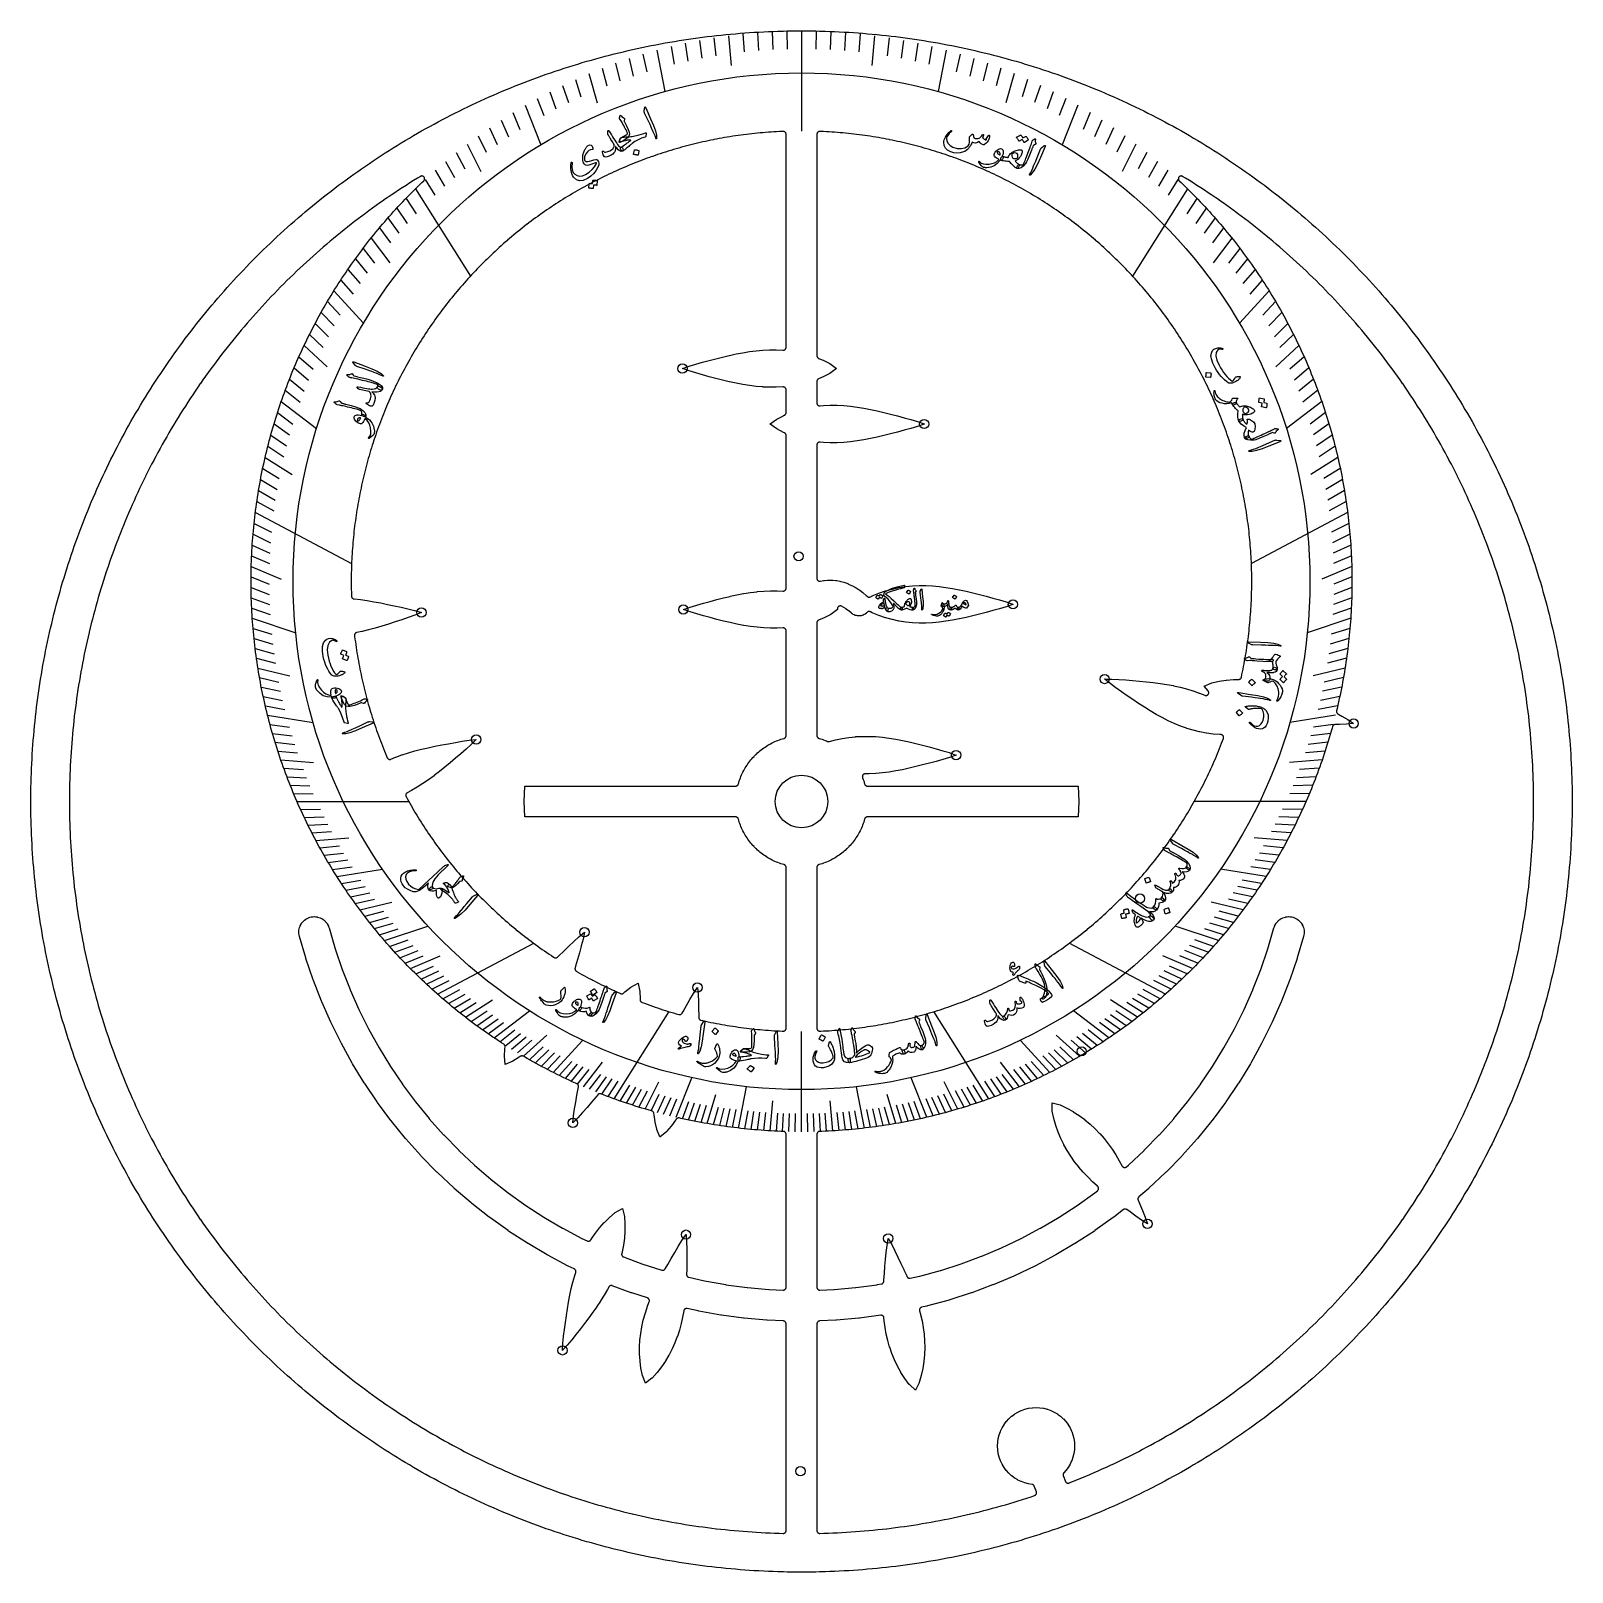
# Model space of a CAD drawing. Header units: millimetres. Extents: x -68 to 68, y -68 to 68.
import ezdxf

# ---------------------------------------------------------------- set-up
doc = ezdxf.new("R2010")
doc.units = ezdxf.units.MM
for name, color, linetype in [('CUT_INNER', 6, 'Continuous'), ('CUT_OUTER', 1, 'Continuous'), ('ENGRAVE', 7, 'Continuous'), ('ENGRAVE_FINE', 8, 'Continuous'), ('TEXT', 5, 'Continuous')]:
    doc.layers.add(name, color=color, linetype=linetype)

msp = doc.modelspace()

# ---------------------------------------------------------------- linework, layer by layer
at = {"layer": 'CUT_INNER'}
for points in [[(-39.6754, 18.0759), (-39.6712, 18.0525), (-39.6648, 18.0297), (-39.6563, 18.0075), (-39.6458, 17.9862), (-39.6332, 17.966), (-39.6188, 17.9472), (-39.6027, 17.9297), (-39.5849, 17.9139), (-39.5658, 17.8998), (-39.5454, 17.8876), (-39.524, 17.8774), (-39.5016, 17.8693), (-39.4787, 17.8633), (-39.4552, 17.8596), (-38.8914, 17.7966), (-38.8879, 17.7962), (-38.2954, 17.7127), (-38.2925, 17.7122), (-37.6987, 17.6139), (-37.6963, 17.6135), (-37.1014, 17.5031), (-37.0996, 17.5027), (-36.5037, 17.3827), (-36.5023, 17.3824), (-35.9062, 17.2553), (-35.3079, 17.1226), (-34.7094, 16.9854), (-34.7081, 16.9851), (-34.1137, 16.8422), (-34.1065, 16.8402), (-33.5152, 16.66), (-33.5103, 16.6582), (-33.5153, 16.6558), (-34.0858, 16.4186), (-34.0928, 16.4159), (-34.6703, 16.2155), (-34.6715, 16.2151), (-35.2521, 16.0204), (-35.8341, 15.8298), (-36.4169, 15.6442), (-36.4183, 15.6438), (-36.9995, 15.466), (-37.0013, 15.4654), (-37.5825, 15.2972), (-37.5849, 15.2965), (-38.1661, 15.1405), (-38.169, 15.1398), (-38.7504, 14.9986), (-38.7539, 14.9978), (-39.2128, 14.9003), (-39.2366, 14.894), (-39.2597, 14.8854), (-39.2819, 14.8745), (-39.3029, 14.8615), (-39.3225, 14.8465), (-39.3405, 14.8296), (-39.3567, 14.8111), (-39.3711, 14.791), (-39.3834, 14.7696), (-39.3935, 14.7471), (-39.4014, 14.7237), (-39.4069, 14.6997), (-39.4101, 14.6752), (-39.4108, 14.6506), (-39.409, 14.6259), (-39.4009, 14.5583), (-39.4007, 14.5568), (-39.3703, 14.3166), (-39.3701, 14.3151), (-39.3383, 14.0751), (-39.3381, 14.0736), (-39.3048, 13.8339), (-39.3046, 13.8323), (-39.2698, 13.5928), (-39.2696, 13.5913), (-39.2333, 13.352), (-39.2331, 13.3504), (-39.1953, 13.1113), (-39.1951, 13.1098), (-39.1559, 12.871), (-39.1557, 12.8694), (-39.115, 12.6308), (-39.1148, 12.6293), (-39.0726, 12.3909), (-39.0724, 12.3894), (-39.0288, 12.1513), (-39.0285, 12.1498), (-38.9835, 11.912), (-38.9832, 11.9105), (-38.9367, 11.6729), (-38.9364, 11.6714), (-38.8884, 11.4342), (-38.8881, 11.4327), (-38.8387, 11.1957), (-38.8384, 11.1942), (-38.7875, 10.9576), (-38.7872, 10.9561), (-38.7349, 10.7197), (-38.7346, 10.7182), (-38.6808, 10.4822), (-38.6805, 10.4807), (-38.6253, 10.245), (-38.6249, 10.2435), (-38.5683, 10.0082), (-38.5679, 10.0067), (-38.5098, 9.7717), (-38.5094, 9.7702), (-38.4499, 9.5356), (-38.4495, 9.5341), (-38.3885, 9.2999), (-38.3881, 9.2984), (-38.3257, 9.0645), (-38.3253, 9.063), (-38.2615, 8.8296), (-38.2611, 8.8281), (-38.1958, 8.595), (-38.1954, 8.5935), (-38.1287, 8.3608), (-38.1283, 8.3594), (-38.0601, 8.1271), (-38.0597, 8.1256), (-37.9901, 7.8938), (-37.9897, 7.8923), (-37.9187, 7.6609), (-37.9183, 7.6594), (-37.8459, 7.4284), (-37.8454, 7.427), (-37.7716, 7.1964), (-37.7711, 7.195), (-37.6959, 6.9649), (-37.6954, 6.9635), (-37.6188, 6.7338), (-37.6183, 6.7324), (-37.5402, 6.5033), (-37.5397, 6.5018), (-37.4603, 6.2732), (-37.4598, 6.2717), (-37.3789, 6.0436), (-37.3784, 6.0421), (-37.2962, 5.8145), (-37.2957, 5.813), (-37.212, 5.5859), (-37.2115, 5.5844), (-37.1265, 5.3578), (-37.1259, 5.3564), (-37.0395, 5.1303), (-37.0389, 5.1288), (-36.9511, 4.9033), (-36.9506, 4.9018), (-36.8614, 4.6768), (-36.8608, 4.6754), (-36.7702, 4.4509), (-36.7697, 4.4495), (-36.6777, 4.2256), (-36.6771, 4.2242), (-36.5838, 4.0008), (-36.5832, 3.9994), (-36.5238, 3.8597), (-36.5132, 3.8377), (-36.5005, 3.8169), (-36.4858, 3.7974), (-36.4692, 3.7794), (-36.451, 3.7631), (-36.4313, 3.7487), (-36.4102, 3.7363), (-36.3881, 3.726), (-36.3651, 3.7179), (-36.3413, 3.7121), (-36.3172, 3.7086), (-36.2928, 3.7075), (-36.2684, 3.7088), (-36.2442, 3.7125), (-36.2205, 3.7185), (-36.1976, 3.7267), (-35.783, 3.8996), (-35.778, 3.9015), (-35.2261, 4.1048), (-35.2216, 4.1063), (-34.6595, 4.2894), (-34.6555, 4.2907), (-34.0842, 4.4558), (-34.0807, 4.4568), (-33.5014, 4.6064), (-33.4985, 4.6071), (-32.9124, 4.7435), (-32.91, 4.744), (-32.3181, 4.8696), (-32.3162, 4.87), (-31.7198, 4.9872), (-31.7184, 4.9874), (-31.119, 5.0982), (-30.5155, 5.2045), (-29.91, 5.3068), (-29.9087, 5.307), (-29.3049, 5.4024), (-29.2975, 5.4034), (-28.6822, 5.4631), (-28.677, 5.4634), (-28.6808, 5.4592), (-29.117, 5.0218), (-29.1225, 5.0166), (-29.5793, 4.6104), (-29.5803, 4.6095), (-30.0421, 4.2076), (-30.5069, 3.8087), (-30.9743, 3.4142), (-30.9754, 3.4133), (-31.4444, 3.0266), (-31.4458, 3.0254), (-31.9184, 2.6476), (-31.9204, 2.6461), (-32.3977, 2.2795), (-32.4001, 2.2777), (-32.8832, 1.9248), (-32.8861, 1.9227), (-33.3762, 1.5859), (-33.3797, 1.5836), (-33.8778, 1.2652), (-33.8819, 1.2627), (-34.3892, 0.965), (-34.3938, 0.9624), (-34.7605, 0.7675), (-34.7817, 0.7548), (-34.8016, 0.7401), (-34.8199, 0.7235), (-34.8365, 0.7052), (-34.8512, 0.6854), (-34.8639, 0.6641), (-34.8744, 0.6418), (-34.8826, 0.6185), (-34.8885, 0.5945), (-34.8921, 0.57), (-34.8931, 0.5453), (-34.8918, 0.5207), (-34.888, 0.4962), (-34.8818, 0.4723), (-34.8733, 0.4491), (-34.8625, 0.4269), (-34.7798, 0.2754), (-34.779, 0.2741), (-34.6617, 0.0624), (-34.6609, 0.061), (-34.5423, -0.1499), (-34.5415, -0.1513), (-34.4216, -0.3615), (-34.4208, -0.3628), (-34.2996, -0.5723), (-34.2988, -0.5737), (-34.1763, -0.7824), (-34.1755, -0.7837), (-34.0517, -0.9917), (-34.0509, -0.9931), (-33.9258, -1.2003), (-33.925, -1.2016), (-33.7987, -1.4081), (-33.7978, -1.4094), (-33.6702, -1.6151), (-33.6694, -1.6164), (-33.5406, -1.8213), (-33.5397, -1.8226), (-33.4096, -2.0267), (-33.4088, -2.028), (-33.2774, -2.2313), (-33.2766, -2.2325), (-33.1439, -2.435), (-33.1431, -2.4363), (-33.0092, -2.638), (-33.0084, -2.6393), (-32.8733, -2.8401), (-32.8724, -2.8414), (-32.7361, -3.0414), (-32.7352, -3.0427), (-32.5977, -3.2419), (-32.5968, -3.2431), (-32.458, -3.4414), (-32.4571, -3.4427), (-32.3172, -3.6402), (-32.3163, -3.6414), (-32.1751, -3.838), (-32.1742, -3.8393), (-32.0318, -4.035), (-32.0309, -4.0363), (-31.8873, -4.2311), (-31.8864, -4.2323), (-31.7416, -4.4263), (-31.7407, -4.4276), (-31.5947, -4.6206), (-31.5937, -4.6219), (-31.4466, -4.8141), (-31.4457, -4.8153), (-31.2973, -5.0065), (-31.2964, -5.0078), (-31.1469, -5.1981), (-31.1459, -5.1993), (-30.9952, -5.3888), (-30.9943, -5.39), (-30.8425, -5.5785), (-30.8415, -5.5797), (-30.6885, -5.7673), (-30.6875, -5.7685), (-30.5334, -5.9551), (-30.5324, -5.9563), (-30.3771, -6.142), (-30.3762, -6.1431), (-30.2197, -6.3279), (-30.2187, -6.329), (-30.0612, -6.5128), (-30.0602, -6.514), (-29.9015, -6.6968), (-29.9005, -6.6979), (-29.7407, -6.8798), (-29.7397, -6.8809), (-29.5788, -7.0618), (-29.5778, -7.0629), (-29.4158, -7.2427), (-29.4148, -7.2439), (-29.2517, -7.4227), (-29.2506, -7.4239), (-29.0864, -7.6017), (-29.0854, -7.6028), (-28.9201, -7.7797), (-28.919, -7.7808), (-28.7527, -7.9566), (-28.7516, -7.9577), (-28.5842, -8.1325), (-28.5831, -8.1336), (-28.4146, -8.3074), (-28.4135, -8.3085), (-28.2439, -8.4812), (-28.2429, -8.4823), (-28.0722, -8.654), (-28.0711, -8.6551), (-27.8995, -8.8257), (-27.8984, -8.8268), (-27.7256, -8.9964), (-27.7245, -8.9974), (-27.5508, -9.166), (-27.5497, -9.167), (-27.3749, -9.3345), (-27.3738, -9.3355), (-27.1979, -9.5019), (-27.1968, -9.5029), (-27.02, -9.6682), (-27.0189, -9.6693), (-26.841, -9.8335), (-26.8399, -9.8345), (-26.661, -9.9976), (-26.6599, -9.9987), (-26.48, -10.1607), (-26.4789, -10.1617), (-26.2981, -10.3226), (-26.2969, -10.3236), (-26.1151, -10.4834), (-26.1139, -10.4844), (-25.9311, -10.6431), (-25.93, -10.6441), (-25.7462, -10.8016), (-25.745, -10.8026), (-25.5603, -10.959), (-25.5591, -10.96), (-25.3734, -11.1153), (-25.3722, -11.1163), (-25.1856, -11.2704), (-25.1844, -11.2714), (-24.9968, -11.4243), (-24.9956, -11.4253), (-24.8071, -11.5771), (-24.8059, -11.5781), (-24.6165, -11.7288), (-24.6153, -11.7297), (-24.4249, -11.8792), (-24.4237, -11.8802), (-24.2324, -12.0285), (-24.2312, -12.0294), (-24.039, -12.1766), (-24.0378, -12.1775), (-23.8447, -12.3235), (-23.8435, -12.3244), (-23.6495, -12.4692), (-23.6483, -12.4701), (-23.4534, -12.6137), (-23.4522, -12.6146), (-23.2564, -12.757), (-23.2552, -12.7579), (-23.0586, -12.8991), (-23.0573, -12.9), (-22.8598, -13.04), (-22.8586, -13.0409), (-22.6603, -13.1797), (-22.659, -13.1805), (-22.4598, -13.3181), (-22.4586, -13.319), (-22.2585, -13.4553), (-22.2573, -13.4561), (-22.0564, -13.5912), (-22.0551, -13.5921), (-21.8535, -13.7259), (-21.8522, -13.7268), (-21.8198, -13.748), (-21.7988, -13.7603), (-21.7768, -13.7706), (-21.7538, -13.7786), (-21.7302, -13.7843), (-21.7061, -13.7878), (-21.6818, -13.7889), (-21.6575, -13.7876), (-21.6334, -13.7839), (-21.6098, -13.778), (-21.5869, -13.7697), (-21.565, -13.7593), (-21.5441, -13.7468), (-21.5245, -13.7324), (-21.5065, -13.7161), (-21.4056, -13.6157), (-21.4046, -13.6147), (-20.9678, -13.1897), (-20.525, -12.766), (-20.0784, -12.3445), (-20.0775, -12.3436), (-19.6284, -11.9288), (-19.6228, -11.9239), (-19.1447, -11.5327), (-19.1402, -11.5294), (-19.141, -11.5349), (-19.2607, -12.1409), (-19.2624, -12.1482), (-19.4165, -12.7398), (-19.4169, -12.7411), (-19.5776, -13.3319), (-19.7424, -13.9218), (-19.9119, -14.5094), (-19.9123, -14.5108), (-19.962, -14.676), (-19.9678, -14.6992), (-19.9713, -14.7228), (-19.9726, -14.7467), (-19.9716, -14.7705), (-19.9683, -14.7942), (-19.9628, -14.8174), (-19.955, -14.84), (-19.9452, -14.8618), (-19.9333, -14.8825), (-19.9195, -14.902), (-19.9039, -14.9201), (-19.8867, -14.9366), (-19.8679, -14.9514), (-19.8478, -14.9644), (-19.78, -15.0036), (-19.7787, -15.0044), (-19.5684, -15.1244), (-19.5671, -15.1251), (-19.3561, -15.2438), (-19.3548, -15.2445), (-19.1431, -15.3619), (-19.1417, -15.3626), (-18.9293, -15.4787), (-18.9279, -15.4794), (-18.7148, -15.5942), (-18.7135, -15.5949), (-18.4996, -15.7084), (-18.4983, -15.7091), (-18.2838, -15.8212), (-18.2824, -15.8219), (-18.0672, -15.9327), (-18.0658, -15.9334), (-17.85, -16.0429), (-17.8486, -16.0436), (-17.632, -16.1518), (-17.6307, -16.1525), (-17.4135, -16.2593), (-17.4121, -16.26), (-17.1942, -16.3655), (-17.1929, -16.3662), (-16.9744, -16.4703), (-16.973, -16.471), (-16.7538, -16.5738), (-16.7524, -16.5744), (-16.5327, -16.6759), (-16.5313, -16.6766), (-16.3109, -16.7767), (-16.3095, -16.7773), (-16.0885, -16.8761), (-16.0871, -16.8767), (-15.9514, -16.9364), (-15.9289, -16.945), (-15.9058, -16.9514), (-15.8821, -16.9555), (-15.8581, -16.9574), (-15.834, -16.9569), (-15.8101, -16.9542), (-15.7866, -16.9491), (-15.7637, -16.9418), (-15.7415, -16.9324), (-15.7204, -16.9208), (-15.7005, -16.9073), (-15.682, -16.8919), (-15.5703, -16.7897), (-15.5629, -16.7835), (-15.0489, -16.3815), (-15.0447, -16.3784), (-15.0402, -16.3758), (-14.4038, -16.0312), (-14.3985, -16.0287), (-14.3971, -16.0343), (-14.2535, -16.7436), (-14.2527, -16.7488), (-14.2523, -16.754), (-14.2312, -17.4062), (-14.2313, -17.4159), (-14.2332, -17.4594), (-14.2332, -17.4834), (-14.2308, -17.5074), (-14.2261, -17.531), (-14.2192, -17.554), (-14.2101, -17.5762), (-14.1989, -17.5975), (-14.1857, -17.6176), (-14.1707, -17.6364), (-14.1539, -17.6536), (-14.1355, -17.6691), (-14.1158, -17.6828), (-14.0948, -17.6945), (-14.0728, -17.7042), (-14.0608, -17.7088), (-14.0593, -17.7093), (-13.8327, -17.7943), (-13.8313, -17.7949), (-13.6041, -17.8785), (-13.6027, -17.879), (-13.375, -17.9613), (-13.3736, -17.9618), (-13.1454, -18.0427), (-13.144, -18.0432), (-12.9153, -18.1226), (-12.9139, -18.1231), (-12.6848, -18.2011), (-12.6833, -18.2016), (-12.4537, -18.2783), (-12.4522, -18.2788), (-12.2222, -18.354), (-12.2207, -18.3544), (-11.9902, -18.4283), (-11.9887, -18.4287), (-11.7577, -18.5011), (-11.7563, -18.5016), (-11.5248, -18.5725), (-11.5234, -18.573), (-11.2915, -18.6425), (-11.2901, -18.643), (-11.0578, -18.7111), (-11.0563, -18.7115), (-10.8236, -18.7782), (-10.8222, -18.7787), (-10.8104, -18.782), (-10.7871, -18.7873), (-10.7634, -18.7904), (-10.7395, -18.7912), (-10.7156, -18.7897), (-10.692, -18.786), (-10.6689, -18.78), (-10.6464, -18.7718), (-10.6248, -18.7615), (-10.6043, -18.7493), (-10.5851, -18.7351), (-10.5673, -18.7191), (-10.5511, -18.7015), (-10.5367, -18.6824), (-10.5241, -18.6621), (-10.4447, -18.5183), (-10.144, -17.9843), (-9.839, -17.4514), (-9.8383, -17.4502), (-9.529, -16.9229), (-9.525, -16.9166), (-9.1809, -16.403), (-9.1778, -16.3989), (-9.177, -16.4044), (-9.1156, -17.0191), (-9.115, -17.0266), (-9.0908, -17.6374), (-9.0908, -17.6388), (-9.0731, -18.2508), (-9.0596, -18.8631), (-9.0572, -19.0398), (-9.0557, -19.0636), (-9.052, -19.0871), (-9.0461, -19.1101), (-9.038, -19.1325), (-9.0278, -19.154), (-9.0156, -19.1744), (-9.0015, -19.1936), (-8.9857, -19.2114), (-8.9682, -19.2276), (-8.9493, -19.242), (-8.9291, -19.2546), (-8.9078, -19.2652), (-8.8856, -19.2737), (-8.8627, -19.2801), (-8.6989, -19.3174), (-8.6974, -19.3178), (-8.4611, -19.3701), (-8.4596, -19.3704), (-8.2229, -19.4213), (-8.2214, -19.4216), (-7.9845, -19.471), (-7.983, -19.4713), (-7.7457, -19.5192), (-7.7442, -19.5195), (-7.5067, -19.566), (-7.5052, -19.5663), (-7.2673, -19.6114), (-7.2658, -19.6116), (-7.0277, -19.6552), (-7.0262, -19.6555), (-6.7878, -19.6976), (-6.7863, -19.6979), (-6.5477, -19.7385), (-6.5462, -19.7388), (-6.3073, -19.778), (-6.3058, -19.7782), (-6.0667, -19.8159), (-6.0652, -19.8162), (-5.8259, -19.8524), (-5.8243, -19.8526), (-5.5848, -19.8874), (-5.5833, -19.8876), (-5.3435, -19.9209), (-5.342, -19.9212), (-5.1021, -19.953), (-5.1005, -19.9532), (-4.8604, -19.9836), (-4.8589, -19.9837), (-4.6185, -20.0126), (-4.617, -20.0128), (-4.3765, -20.0402), (-4.375, -20.0404), (-4.1343, -20.0663), (-4.1328, -20.0665), (-3.892, -20.091), (-3.8905, -20.0911), (-3.6495, -20.1141), (-3.648, -20.1142), (-3.4069, -20.1358), (-3.4053, -20.1359), (-3.1641, -20.1559), (-3.1626, -20.156), (-2.9212, -20.1746), (-2.9197, -20.1747), (-2.6782, -20.1918), (-2.6767, -20.1919), (-2.4352, -20.2075), (-2.4336, -20.2075), (-2.192, -20.2216), (-2.1904, -20.2217), (-1.9487, -20.2344), (-1.9472, -20.2344), (-1.7054, -20.2456), (-1.7039, -20.2456), (-1.619, -20.249), (-1.5938, -20.2488), (-1.5688, -20.246), (-1.5442, -20.2407), (-1.5203, -20.2329), (-1.4972, -20.2228), (-1.4753, -20.2105), (-1.4548, -20.196), (-1.4358, -20.1795), (-1.4185, -20.1612), (-1.4032, -20.1412), (-1.39, -20.1198), (-1.379, -20.0972), (-1.3703, -20.0736), (-1.364, -20.0492), (-1.3603, -20.0243), (-1.359, -19.9992), (-1.359, -5.8069), (-1.3602, -5.7822), (-1.3639, -5.7577), (-1.37, -5.7337), (-1.3784, -5.7104), (-1.3891, -5.688), (-1.4019, -5.6669), (-1.4168, -5.6471), (-1.4336, -5.6288), (-1.4521, -5.6123), (-1.4721, -5.5978), (-1.4935, -5.5852), (-1.516, -5.5749), (-1.5394, -5.5668), (-1.6752, -5.5275), (-1.6781, -5.5266), (-1.8103, -5.4847), (-1.8132, -5.4837), (-1.9443, -5.4386), (-1.9472, -5.4376), (-2.0772, -5.3893), (-2.0801, -5.3882), (-2.2089, -5.3367), (-2.2117, -5.3355), (-2.3392, -5.2809), (-2.342, -5.2796), (-2.4681, -5.2219), (-2.4708, -5.2205), (-2.5955, -5.1597), (-2.5982, -5.1583), (-2.7213, -5.0945), (-2.724, -5.093), (-2.8455, -5.0261), (-2.8482, -5.0246), (-2.968, -4.9548), (-2.9706, -4.9532), (-3.0887, -4.8805), (-3.0913, -4.8788), (-3.2075, -4.8032), (-3.2101, -4.8015), (-3.3245, -4.723), (-3.327, -4.7213), (-3.4394, -4.64), (-3.4418, -4.6382), (-3.5522, -4.5542), (-3.5546, -4.5523), (-3.6629, -4.4657), (-3.6653, -4.4637), (-3.7714, -4.3744), (-3.7737, -4.3724), (-3.8776, -4.2806), (-3.8799, -4.2785), (-3.9815, -4.1841), (-3.9837, -4.182), (-4.083, -4.0851), (-4.0851, -4.083), (-4.182, -3.9837), (-4.1841, -3.9815), (-4.2785, -3.8799), (-4.2806, -3.8776), (-4.3724, -3.7737), (-4.3744, -3.7714), (-4.4637, -3.6653), (-4.4657, -3.6629), (-4.5523, -3.5546), (-4.5542, -3.5522), (-4.6382, -3.4418), (-4.64, -3.4394), (-4.7213, -3.327), (-4.723, -3.3245), (-4.8015, -3.2101), (-4.8032, -3.2075), (-4.8788, -3.0913), (-4.8805, -3.0887), (-4.9532, -2.9706), (-4.9548, -2.968), (-5.0246, -2.8482), (-5.0261, -2.8455), (-5.093, -2.724), (-5.0945, -2.7213), (-5.1583, -2.5982), (-5.1597, -2.5955), (-5.2205, -2.4708), (-5.2219, -2.4681), (-5.2796, -2.342), (-5.2809, -2.3392), (-5.3355, -2.2117), (-5.3367, -2.2089), (-5.3882, -2.0801), (-5.3893, -2.0772), (-5.4376, -1.9472), (-5.4386, -1.9443), (-5.4837, -1.8132), (-5.4847, -1.8103), (-5.5266, -1.6781), (-5.5275, -1.6751), (-5.5665, -1.5405), (-5.5666, -1.5405), (-5.5739, -1.5186), (-5.5841, -1.4958), (-5.5965, -1.4741), (-5.611, -1.4537), (-5.6275, -1.4349), (-5.6458, -1.4179), (-5.6657, -1.4027), (-5.687, -1.3896), (-5.7095, -1.3788), (-5.733, -1.3702), (-5.7572, -1.364), (-5.782, -1.3603), (-5.8069, -1.359), (-24.3909, -1.359), (-24.3966, -1.3587), (-24.3972, -1.3531), (-24.4633, -0.0061), (-24.4633, 0.0061), (-24.3972, 1.3531), (-24.3966, 1.3587), (-24.3909, 1.359), (-5.8069, 1.359), (-5.7822, 1.3602), (-5.7577, 1.3639), (-5.7337, 1.37), (-5.7104, 1.3784), (-5.688, 1.3891), (-5.6669, 1.4019), (-5.6471, 1.4168), (-5.6288, 1.4336), (-5.6123, 1.4521), (-5.5978, 1.4721), (-5.5852, 1.4935), (-5.5749, 1.516), (-5.5668, 1.5394), (-5.5275, 1.6752), (-5.5266, 1.6781), (-5.4847, 1.8103), (-5.4837, 1.8132), (-5.4386, 1.9443), (-5.4376, 1.9472), (-5.3893, 2.0772), (-5.3882, 2.0801), (-5.3367, 2.2089), (-5.3355, 2.2117), (-5.2809, 2.3392), (-5.2796, 2.342), (-5.2219, 2.4681), (-5.2205, 2.4708), (-5.1597, 2.5955), (-5.1583, 2.5982), (-5.0945, 2.7213), (-5.093, 2.724), (-5.0261, 2.8455), (-5.0246, 2.8482), (-4.9548, 2.968), (-4.9532, 2.9706), (-4.8805, 3.0887), (-4.8788, 3.0913), (-4.8032, 3.2075), (-4.8015, 3.2101), (-4.723, 3.3245), (-4.7213, 3.327), (-4.64, 3.4394), (-4.6382, 3.4418), (-4.5542, 3.5522), (-4.5523, 3.5546), (-4.4657, 3.6629), (-4.4637, 3.6653), (-4.3744, 3.7714), (-4.3724, 3.7737), (-4.2806, 3.8776), (-4.2785, 3.8799), (-4.1841, 3.9815), (-4.182, 3.9837), (-4.0851, 4.083), (-4.083, 4.0851), (-3.9837, 4.182), (-3.9815, 4.1841), (-3.8799, 4.2785), (-3.8776, 4.2806), (-3.7737, 4.3724), (-3.7714, 4.3744), (-3.6653, 4.4637), (-3.6629, 4.4657), (-3.5546, 4.5523), (-3.5522, 4.5542), (-3.4418, 4.6382), (-3.4394, 4.64), (-3.327, 4.7213), (-3.3245, 4.723), (-3.2101, 4.8015), (-3.2075, 4.8032), (-3.0913, 4.8788), (-3.0887, 4.8805), (-2.9706, 4.9532), (-2.968, 4.9548), (-2.8482, 5.0246), (-2.8455, 5.0261), (-2.724, 5.093), (-2.7213, 5.0945), (-2.5982, 5.1583), (-2.5955, 5.1597), (-2.4708, 5.2205), (-2.4681, 5.2219), (-2.342, 5.2796), (-2.3392, 5.2809), (-2.2117, 5.3355), (-2.2089, 5.3367), (-2.0801, 5.3882), (-2.0772, 5.3893), (-1.9472, 5.4376), (-1.9443, 5.4386), (-1.8132, 5.4837), (-1.8103, 5.4847), (-1.6781, 5.5266), (-1.6751, 5.5275), (-1.5405, 5.5665), (-1.5405, 5.5666), (-1.5186, 5.5739), (-1.4958, 5.5841), (-1.4741, 5.5965), (-1.4537, 5.611), (-1.4349, 5.6275), (-1.4179, 5.6458), (-1.4027, 5.6657), (-1.3896, 5.687), (-1.3788, 5.7095), (-1.3702, 5.733), (-1.364, 5.7572), (-1.3603, 5.782), (-1.359, 5.8069), (-1.359, 15.0526), (-1.3603, 15.0778), (-1.3641, 15.1028), (-1.3704, 15.1273), (-1.3792, 15.151), (-1.3903, 15.1738), (-1.4037, 15.1952), (-1.4192, 15.2152), (-1.4366, 15.2336), (-1.4557, 15.2501), (-1.4765, 15.2646), (-1.4986, 15.2769), (-1.5218, 15.2869), (-1.5459, 15.2945), (-1.5707, 15.2996), (-1.5958, 15.3022), (-1.6211, 15.3023), (-2.1418, 15.277), (-2.148, 15.2768), (-2.7329, 15.2773), (-2.7386, 15.2774), (-3.324, 15.3048), (-3.3293, 15.3052), (-3.9151, 15.3574), (-3.9199, 15.3579), (-4.5063, 15.4328), (-4.5104, 15.4334), (-5.0975, 15.5283), (-5.101, 15.5289), (-5.6886, 15.6414), (-5.6916, 15.642), (-6.2798, 15.7693), (-6.2822, 15.7698), (-6.8709, 15.9093), (-6.8728, 15.9098), (-7.462, 16.0589), (-7.4634, 16.0592), (-8.0526, 16.2154), (-8.6436, 16.3773), (-9.2347, 16.5437), (-9.236, 16.5441), (-9.8226, 16.716), (-9.8297, 16.7183), (-10.4111, 16.9272), (-10.4162, 16.9294), (-10.4111, 16.9315), (-9.8297, 17.1404), (-9.8226, 17.1428), (-9.236, 17.3147), (-9.2347, 17.315), (-8.6453, 17.4809), (-8.0546, 17.6428), (-7.4634, 17.7995), (-7.462, 17.7999), (-6.8728, 17.949), (-6.8709, 17.9494), (-6.2822, 18.0889), (-6.2798, 18.0895), (-5.6916, 18.2168), (-5.6886, 18.2174), (-5.101, 18.3298), (-5.0975, 18.3305), (-4.5104, 18.4254), (-4.5063, 18.426), (-3.9199, 18.5008), (-3.9151, 18.5013), (-3.3293, 18.5536), (-3.324, 18.5539), (-2.7386, 18.5814), (-2.7329, 18.5815), (-2.148, 18.5819), (-2.1418, 18.5818), (-1.6211, 18.5565), (-1.5958, 18.5565), (-1.5707, 18.5591), (-1.5459, 18.5643), (-1.5218, 18.5719), (-1.4986, 18.5819), (-1.4765, 18.5942), (-1.4557, 18.6087), (-1.4366, 18.6252), (-1.4192, 18.6435), (-1.4037, 18.6635), (-1.3903, 18.685), (-1.3792, 18.7077), (-1.3704, 18.7314), (-1.3641, 18.7559), (-1.3603, 18.7809), (-1.359, 18.8062), (-1.359, 32.282), (-1.3602, 32.3065), (-1.3638, 32.3308), (-1.3698, 32.3546), (-1.378, 32.3777), (-1.3885, 32.3999), (-1.4012, 32.421), (-1.4158, 32.4407), (-1.4323, 32.4589), (-1.4505, 32.4753), (-1.4702, 32.4899), (-1.4912, 32.5026), (-1.5134, 32.513), (-1.5896, 32.5446), (-1.5984, 32.5486), (-2.1803, 32.844), (-2.1849, 32.8465), (-2.1892, 32.8495), (-2.7709, 33.28), (-2.7754, 33.2837), (-2.7709, 33.2873), (-2.1892, 33.7179), (-2.1849, 33.7208), (-2.1803, 33.7234), (-1.5984, 34.0188), (-1.5896, 34.0228), (-1.5134, 34.0543), (-1.4912, 34.0648), (-1.4702, 34.0774), (-1.4505, 34.092), (-1.4323, 34.1085), (-1.4158, 34.1267), (-1.4012, 34.1464), (-1.3885, 34.1675), (-1.378, 34.1896), (-1.3698, 34.2128), (-1.3638, 34.2366), (-1.3602, 34.2608), (-1.359, 34.2853), (-1.359, 36.2983), (-1.3602, 36.3228), (-1.3638, 36.3471), (-1.3698, 36.371), (-1.3781, 36.3941), (-1.3886, 36.4163), (-1.4013, 36.4374), (-1.4159, 36.4571), (-1.4324, 36.4753), (-1.4507, 36.4917), (-1.4704, 36.5064), (-1.4915, 36.519), (-1.5137, 36.5294), (-1.5369, 36.5377), (-1.5607, 36.5436), (-1.585, 36.5471), (-1.6096, 36.5483), (-1.6305, 36.5472), (-1.6305, 36.5473), (-1.6403, 36.5466), (-2.2248, 36.5181), (-2.231, 36.518), (-2.8159, 36.5185), (-2.8216, 36.5186), (-3.407, 36.546), (-3.4122, 36.5464), (-3.9981, 36.5986), (-4.0028, 36.5991), (-4.5893, 36.674), (-4.5934, 36.6746), (-5.1805, 36.7695), (-5.184, 36.7701), (-5.7716, 36.8826), (-5.7746, 36.8832), (-6.3628, 37.0105), (-6.3652, 37.011), (-6.9539, 37.1505), (-6.9558, 37.151), (-7.545, 37.3001), (-7.5464, 37.3004), (-8.1356, 37.4566), (-8.7266, 37.6185), (-9.3177, 37.7849), (-9.319, 37.7853), (-9.9056, 37.9572), (-9.9127, 37.9595), (-10.494, 38.1684), (-10.4992, 38.1706), (-10.494, 38.1727), (-9.9127, 38.3816), (-9.9056, 38.384), (-9.319, 38.5558), (-9.3177, 38.5562), (-8.7283, 38.7221), (-8.1376, 38.884), (-7.5464, 39.0407), (-7.545, 39.0411), (-6.9558, 39.1902), (-6.9539, 39.1906), (-6.3652, 39.3301), (-6.3628, 39.3307), (-5.7746, 39.458), (-5.7716, 39.4586), (-5.184, 39.571), (-5.1805, 39.5716), (-4.5934, 39.6666), (-4.5893, 39.6672), (-4.0028, 39.742), (-3.9981, 39.7425), (-3.4122, 39.7948), (-3.407, 39.7951), (-2.8216, 39.8225), (-2.8159, 39.8227), (-2.231, 39.8231), (-2.2248, 39.823), (-1.6403, 39.7946), (-1.6305, 39.7938), (-1.6305, 39.7939), (-1.6096, 39.7928), (-1.585, 39.794), (-1.5607, 39.7976), (-1.5369, 39.8035), (-1.5137, 39.8117), (-1.4915, 39.8222), (-1.4704, 39.8348), (-1.4507, 39.8494), (-1.4324, 39.8659), (-1.4159, 39.884), (-1.4013, 39.9038), (-1.3886, 39.9248), (-1.3781, 39.947), (-1.3698, 39.9702), (-1.3638, 39.994), (-1.3602, 40.0183), (-1.359, 40.0428), (-1.359, 58.8335), (-1.3603, 58.8586), (-1.364, 58.8835), (-1.3703, 58.9079), (-1.379, 58.9315), (-1.39, 58.9541), (-1.4032, 58.9755), (-1.4185, 58.9954), (-1.4358, 59.0138), (-1.4548, 59.0303), (-1.4753, 59.0448), (-1.4972, 59.0571), (-1.5203, 59.0672), (-1.5442, 59.075), (-1.5688, 59.0803), (-1.5938, 59.083), (-1.619, 59.0833), (-1.7039, 59.0799), (-1.7054, 59.0799), (-1.9472, 59.0687), (-1.9487, 59.0686), (-2.1904, 59.056), (-2.192, 59.0559), (-2.4336, 59.0418), (-2.4352, 59.0417), (-2.6767, 59.0262), (-2.6782, 59.0261), (-2.9197, 59.009), (-2.9212, 59.0089), (-3.1626, 58.9903), (-3.1641, 58.9902), (-3.4053, 58.9702), (-3.4069, 58.97), (-3.648, 58.9485), (-3.6495, 58.9484), (-3.8905, 58.9254), (-3.892, 58.9253), (-4.1328, 58.9008), (-4.1343, 58.9006), (-4.375, 58.8747), (-4.3765, 58.8745), (-4.617, 58.8471), (-4.6185, 58.8469), (-4.8589, 58.818), (-4.8604, 58.8178), (-5.1005, 58.7875), (-5.1021, 58.7873), (-5.342, 58.7554), (-5.3435, 58.7552), (-5.5833, 58.7219), (-5.5848, 58.7217), (-5.8243, 58.6869), (-5.8259, 58.6867), (-6.0652, 58.6504), (-6.0667, 58.6502), (-6.3058, 58.6125), (-6.3073, 58.6123), (-6.5462, 58.5731), (-6.5477, 58.5728), (-6.7863, 58.5322), (-6.7878, 58.5319), (-7.0262, 58.4898), (-7.0277, 58.4895), (-7.2658, 58.4459), (-7.2673, 58.4457), (-7.5052, 58.4006), (-7.5067, 58.4003), (-7.7442, 58.3538), (-7.7457, 58.3535), (-7.983, 58.3056), (-7.9845, 58.3053), (-8.2214, 58.2559), (-8.2229, 58.2556), (-8.4596, 58.2047), (-8.4611, 58.2044), (-8.6974, 58.1521), (-8.6989, 58.1517), (-8.9349, 58.098), (-8.9364, 58.0976), (-9.1721, 58.0424), (-9.1736, 58.0421), (-9.4089, 57.9854), (-9.4104, 57.985), (-9.6454, 57.9269), (-9.6469, 57.9266), (-9.8815, 57.867), (-9.883, 57.8667), (-10.1173, 57.8057), (-10.1187, 57.8053), (-10.3526, 57.7429), (-10.3541, 57.7425), (-10.5876, 57.6786), (-10.5891, 57.6782), (-10.8222, 57.613), (-10.8236, 57.6125), (-11.0563, 57.5458), (-11.0578, 57.5454), (-11.2901, 57.4773), (-11.2915, 57.4768), (-11.5234, 57.4073), (-11.5248, 57.4068), (-11.7563, 57.3359), (-11.7577, 57.3354), (-11.9887, 57.263), (-11.9902, 57.2625), (-12.2207, 57.1887), (-12.2222, 57.1883), (-12.4522, 57.113), (-12.4537, 57.1126), (-12.6833, 57.0359), (-12.6848, 57.0354), (-12.9139, 56.9574), (-12.9153, 56.9569), (-13.144, 56.8774), (-13.1454, 56.8769), (-13.3736, 56.7961), (-13.375, 56.7956), (-13.6027, 56.7133), (-13.6041, 56.7128), (-13.8313, 56.6292), (-13.8327, 56.6286), (-14.0593, 56.5436), (-14.0608, 56.5431), (-14.2869, 56.4566), (-14.2883, 56.4561), (-14.5139, 56.3683), (-14.5153, 56.3677), (-14.7403, 56.2785), (-14.7418, 56.278), (-14.9662, 56.1874), (-14.9677, 56.1868), (-15.1916, 56.0949), (-15.193, 56.0943), (-15.4163, 56.001), (-15.4178, 56.0004), (-15.6405, 55.9057), (-15.6419, 55.9051), (-15.8641, 55.809), (-15.8655, 55.8084), (-16.0871, 55.711), (-16.0885, 55.7104), (-16.3095, 55.6116), (-16.3109, 55.611), (-16.5313, 55.5108), (-16.5327, 55.5102), (-16.7524, 55.4087), (-16.7538, 55.4081), (-16.973, 55.3053), (-16.9744, 55.3046), (-17.1929, 55.2004), (-17.1942, 55.1998), (-17.4121, 55.0943), (-17.4135, 55.0936), (-17.6307, 54.9868), (-17.632, 54.9861), (-17.8486, 54.8779), (-17.85, 54.8772), (-18.0658, 54.7677), (-18.0672, 54.767), (-18.2824, 54.6562), (-18.2838, 54.6555), (-18.4983, 54.5434), (-18.4996, 54.5427), (-18.7135, 54.4292), (-18.7148, 54.4285), (-18.9279, 54.3137), (-18.9293, 54.313), (-19.1417, 54.1969), (-19.1431, 54.1962), (-19.3548, 54.0788), (-19.3561, 54.0781), (-19.5671, 53.9594), (-19.5684, 53.9587), (-19.7787, 53.8387), (-19.78, 53.8379), (-19.9895, 53.7167), (-19.9908, 53.7159), (-20.1996, 53.5934), (-20.2009, 53.5926), (-20.4089, 53.4688), (-20.4102, 53.468), (-20.6174, 53.3429), (-20.6188, 53.3421), (-20.8252, 53.2158), (-20.8265, 53.215), (-21.0322, 53.0874), (-21.0335, 53.0866), (-21.2384, 52.9577), (-21.2397, 52.9569), (-21.4438, 52.8267), (-21.4451, 52.8259), (-21.6484, 52.6945), (-21.6497, 52.6937), (-21.8522, 52.5611), (-21.8535, 52.5602), (-22.0551, 52.4264), (-22.0564, 52.4255), (-22.2573, 52.2904), (-22.2585, 52.2896), (-22.4586, 52.1532), (-22.4598, 52.1524), (-22.659, 52.0148), (-22.6603, 52.0139), (-22.8586, 51.8752), (-22.8598, 51.8743), (-23.0573, 51.7343), (-23.0586, 51.7334), (-23.2552, 51.5922), (-23.2564, 51.5913), (-23.4522, 51.4489), (-23.4534, 51.448), (-23.6483, 51.3044), (-23.6495, 51.3035), (-23.8435, 51.1587), (-23.8447, 51.1578), (-24.0378, 51.0118), (-24.039, 51.0109), (-24.2312, 50.8637), (-24.2324, 50.8628), (-24.4237, 50.7145), (-24.4249, 50.7135), (-24.6153, 50.564), (-24.6165, 50.5631), (-24.8059, 50.4124), (-24.8071, 50.4114), (-24.9956, 50.2596), (-24.9968, 50.2586), (-25.1844, 50.1056), (-25.1856, 50.1047), (-25.3722, 49.9505), (-25.3734, 49.9496), (-25.5591, 49.7943), (-25.5603, 49.7933), (-25.745, 49.6369), (-25.7462, 49.6359), (-25.93, 49.4783), (-25.9311, 49.4773), (-26.1139, 49.3187), (-26.1151, 49.3177), (-26.2969, 49.1579), (-26.2981, 49.1569), (-26.4789, 48.996), (-26.48, 48.9949), (-26.6599, 48.8329), (-26.661, 48.8319), (-26.8399, 48.6688), (-26.841, 48.6678), (-27.0189, 48.5036), (-27.02, 48.5025), (-27.1968, 48.3372), (-27.1979, 48.3362), (-27.3738, 48.1698), (-27.3749, 48.1688), (-27.5497, 48.0013), (-27.5508, 48.0002), (-27.7245, 47.8317), (-27.7256, 47.8307), (-27.8984, 47.6611), (-27.8995, 47.66), (-28.0711, 47.4894), (-28.0722, 47.4883), (-28.2429, 47.3166), (-28.2439, 47.3155), (-28.4135, 47.1428), (-28.4146, 47.1417), (-28.5831, 46.9679), (-28.5842, 46.9668), (-28.7516, 46.792), (-28.7527, 46.7909), (-28.919, 46.6151), (-28.9201, 46.614), (-29.0854, 46.4371), (-29.0864, 46.436), (-29.2506, 46.2582), (-29.2517, 46.257), (-29.4148, 46.0782), (-29.4158, 46.077), (-29.5778, 45.8972), (-29.5788, 45.896), (-29.7397, 45.7152), (-29.7407, 45.714), (-29.9005, 45.5322), (-29.9015, 45.5311), (-30.0602, 45.3483), (-30.0612, 45.3471), (-30.2187, 45.1633), (-30.2197, 45.1622), (-30.3762, 44.9774), (-30.3771, 44.9763), (-30.5324, 44.7906), (-30.5334, 44.7894), (-30.6875, 44.6027), (-30.6885, 44.6016), (-30.8415, 44.414), (-30.8425, 44.4128), (-30.9943, 44.2243), (-30.9952, 44.2231), (-31.1459, 44.0336), (-31.1469, 44.0324), (-31.2964, 43.842), (-31.2973, 43.8408), (-31.4457, 43.6496), (-31.4466, 43.6483), (-31.5937, 43.4562), (-31.5947, 43.4549), (-31.7407, 43.2618), (-31.7416, 43.2606), (-31.8864, 43.0666), (-31.8873, 43.0654), (-32.0309, 42.8705), (-32.0318, 42.8693), (-32.1742, 42.6736), (-32.1751, 42.6723), (-32.3163, 42.4757), (-32.3172, 42.4745), (-32.4571, 42.277), (-32.458, 42.2757), (-32.5968, 42.0774), (-32.5977, 42.0761), (-32.7352, 41.877), (-32.7361, 41.8757), (-32.8724, 41.6757), (-32.8733, 41.6744), (-33.0084, 41.4736), (-33.0092, 41.4723), (-33.1431, 41.2706), (-33.1439, 41.2693), (-33.2766, 41.0668), (-33.2774, 41.0656), (-33.4088, 40.8622), (-33.4096, 40.861), (-33.5397, 40.6569), (-33.5406, 40.6556), (-33.6694, 40.4507), (-33.6702, 40.4494), (-33.7978, 40.2437), (-33.7987, 40.2424), (-33.925, 40.0359), (-33.9258, 40.0346), (-34.0509, 39.8273), (-34.0517, 39.826), (-34.1755, 39.618), (-34.1763, 39.6167), (-34.2988, 39.408), (-34.2996, 39.4066), (-34.4208, 39.1971), (-34.4216, 39.1958), (-34.5415, 38.9856), (-34.5423, 38.9842), (-34.6609, 38.7732), (-34.6617, 38.7719), (-34.779, 38.5602), (-34.7798, 38.5589), (-34.8959, 38.3464), (-34.8966, 38.3451), (-35.0113, 38.132), (-35.0121, 38.1306), (-35.1255, 37.9168), (-35.1262, 37.9154), (-35.2384, 37.7009), (-35.2391, 37.6996), (-35.3499, 37.4844), (-35.3506, 37.483), (-35.4601, 37.2671), (-35.4608, 37.2657), (-35.5689, 37.0492), (-35.5696, 37.0478), (-35.6765, 36.8306), (-35.6771, 36.8292), (-35.7826, 36.6114), (-35.7833, 36.61), (-35.8875, 36.3915), (-35.8881, 36.3901), (-35.9909, 36.171), (-35.9916, 36.1696), (-36.0931, 35.9498), (-36.0937, 35.9484), (-36.1938, 35.7281), (-36.1945, 35.7267), (-36.2932, 35.5057), (-36.2938, 35.5043), (-36.3913, 35.2827), (-36.3919, 35.2813), (-36.4879, 35.0591), (-36.4885, 35.0577), (-36.5832, 34.8349), (-36.5838, 34.8335), (-36.6771, 34.6101), (-36.6777, 34.6087), (-36.7697, 34.3848), (-36.7702, 34.3834), (-36.8608, 34.1589), (-36.8614, 34.1575), (-36.9506, 33.9325), (-36.9511, 33.931), (-37.0389, 33.7055), (-37.0395, 33.704), (-37.1259, 33.4779), (-37.1265, 33.4765), (-37.2115, 33.2499), (-37.212, 33.2484), (-37.2957, 33.0213), (-37.2962, 33.0198), (-37.3784, 32.7922), (-37.3789, 32.7907), (-37.4598, 32.5626), (-37.4603, 32.5611), (-37.5397, 32.3325), (-37.5402, 32.331), (-37.6183, 32.1019), (-37.6188, 32.1004), (-37.6954, 31.8708), (-37.6959, 31.8694), (-37.7711, 31.6393), (-37.7716, 31.6378), (-37.8454, 31.4073), (-37.8459, 31.4059), (-37.9183, 31.1749), (-37.9187, 31.1734), (-37.9897, 30.942), (-37.9901, 30.9405), (-38.0597, 30.7087), (-38.0601, 30.7072), (-38.1283, 30.4749), (-38.1287, 30.4735), (-38.1954, 30.2408), (-38.1958, 30.2393), (-38.2611, 30.0062), (-38.2615, 30.0047), (-38.3253, 29.7712), (-38.3257, 29.7698), (-38.3881, 29.5359), (-38.3885, 29.5344), (-38.4495, 29.3002), (-38.4499, 29.2987), (-38.5094, 29.064), (-38.5098, 29.0626), (-38.5679, 28.8276), (-38.5683, 28.8261), (-38.6249, 28.5907), (-38.6253, 28.5893), (-38.6805, 28.3536), (-38.6808, 28.3521), (-38.7346, 28.1161), (-38.7349, 28.1146), (-38.7872, 27.8782), (-38.7875, 27.8767), (-38.8384, 27.6401), (-38.8387, 27.6386), (-38.8881, 27.4016), (-38.8884, 27.4001), (-38.9364, 27.1629), (-38.9367, 27.1614), (-38.9832, 26.9238), (-38.9835, 26.9223), (-39.0285, 26.6845), (-39.0288, 26.683), (-39.0724, 26.4449), (-39.0726, 26.4433), (-39.1148, 26.205), (-39.115, 26.2035), (-39.1557, 25.9648), (-39.1559, 25.9633), (-39.1951, 25.7245), (-39.1953, 25.723), (-39.2331, 25.4839), (-39.2333, 25.4823), (-39.2696, 25.243), (-39.2698, 25.2415), (-39.3046, 25.0019), (-39.3048, 25.0004), (-39.3381, 24.7607), (-39.3383, 24.7592), (-39.3701, 24.5192), (-39.3703, 24.5177), (-39.4007, 24.2775), (-39.4009, 24.276), (-39.4298, 24.0357), (-39.43, 24.0342), (-39.4574, 23.7937), (-39.4575, 23.7921), (-39.4835, 23.5515), (-39.4837, 23.5499), (-39.5081, 23.3091), (-39.5083, 23.3076), (-39.5313, 23.0666), (-39.5314, 23.0651), (-39.5529, 22.824), (-39.553, 22.8225), (-39.5731, 22.5812), (-39.5732, 22.5797), (-39.5917, 22.3384), (-39.5918, 22.3368), (-39.6089, 22.0954), (-39.609, 22.0939), (-39.6246, 21.8523), (-39.6247, 21.8508), (-39.6388, 21.6091), (-39.6389, 21.6076), (-39.6515, 21.3659), (-39.6516, 21.3643), (-39.6627, 21.1225), (-39.6628, 21.121), (-39.6724, 20.8791), (-39.6725, 20.8776), (-39.6806, 20.6357), (-39.6807, 20.6341), (-39.6874, 20.3922), (-39.6874, 20.3906), (-39.6926, 20.1486), (-39.6926, 20.1471), (-39.6964, 19.9051), (-39.6964, 19.9035), (-39.6986, 19.6615), (-39.6986, 19.66), (-39.6994, 19.4179), (-39.6994, 19.4164), (-39.6986, 19.1743), (-39.6986, 19.1728), (-39.6964, 18.9307), (-39.6964, 18.9292), (-39.6926, 18.6872), (-39.6926, 18.6856), (-39.6874, 18.4436), (-39.6874, 18.4421), (-39.6807, 18.2001), (-39.6806, 18.1986), (-39.6773, 18.0996)], [(1.3603, -20.0243), (1.364, -20.0492), (1.3703, -20.0736), (1.379, -20.0972), (1.39, -20.1198), (1.4032, -20.1412), (1.4185, -20.1612), (1.4358, -20.1795), (1.4548, -20.196), (1.4753, -20.2105), (1.4972, -20.2228), (1.5203, -20.2329), (1.5442, -20.2407), (1.5688, -20.246), (1.5938, -20.2488), (1.619, -20.249), (1.7039, -20.2456), (1.7054, -20.2456), (1.9472, -20.2344), (1.9487, -20.2344), (2.1904, -20.2217), (2.192, -20.2216), (2.4336, -20.2075), (2.4352, -20.2075), (2.6767, -20.1919), (2.6782, -20.1918), (2.9197, -20.1747), (2.9212, -20.1746), (3.1626, -20.156), (3.1641, -20.1559), (3.4053, -20.1359), (3.4069, -20.1358), (3.648, -20.1142), (3.6495, -20.1141), (3.8905, -20.0911), (3.892, -20.091), (4.1328, -20.0665), (4.1343, -20.0663), (4.375, -20.0404), (4.3765, -20.0402), (4.617, -20.0128), (4.6185, -20.0126), (4.8589, -19.9837), (4.8604, -19.9836), (5.1005, -19.9532), (5.1021, -19.953), (5.342, -19.9212), (5.3435, -19.9209), (5.5833, -19.8876), (5.5848, -19.8874), (5.8243, -19.8526), (5.8259, -19.8524), (6.0652, -19.8162), (6.0667, -19.8159), (6.3058, -19.7782), (6.3073, -19.778), (6.5462, -19.7388), (6.5477, -19.7385), (6.7863, -19.6979), (6.7878, -19.6976), (7.0262, -19.6555), (7.0277, -19.6552), (7.2658, -19.6116), (7.2673, -19.6114), (7.5052, -19.5663), (7.5067, -19.566), (7.7442, -19.5195), (7.7457, -19.5192), (7.983, -19.4713), (7.9845, -19.471), (8.2214, -19.4216), (8.2229, -19.4213), (8.4596, -19.3704), (8.4611, -19.3701), (8.6974, -19.3178), (8.6989, -19.3174), (8.9349, -19.2637), (8.9364, -19.2633), (9.1721, -19.2081), (9.1736, -19.2078), (9.4089, -19.1511), (9.4104, -19.1508), (9.6454, -19.0927), (9.6469, -19.0923), (9.8815, -19.0327), (9.883, -19.0324), (10.1173, -18.9714), (10.1187, -18.971), (10.3526, -18.9086), (10.3541, -18.9082), (10.5876, -18.8443), (10.5891, -18.8439), (10.8222, -18.7787), (10.8236, -18.7782), (11.0563, -18.7115), (11.0578, -18.7111), (11.2901, -18.643), (11.2915, -18.6425), (11.5234, -18.573), (11.5248, -18.5725), (11.7563, -18.5016), (11.7577, -18.5011), (11.9887, -18.4287), (11.9902, -18.4283), (12.2207, -18.3544), (12.2222, -18.354), (12.4522, -18.2788), (12.4537, -18.2783), (12.6833, -18.2016), (12.6848, -18.2011), (12.9139, -18.1231), (12.9153, -18.1226), (13.144, -18.0432), (13.1454, -18.0427), (13.3736, -17.9618), (13.375, -17.9613), (13.6027, -17.879), (13.6041, -17.8785), (13.8313, -17.7949), (13.8327, -17.7943), (14.0593, -17.7093), (14.0608, -17.7088), (14.2869, -17.6223), (14.2883, -17.6218), (14.5139, -17.534), (14.5153, -17.5334), (14.7403, -17.4442), (14.7418, -17.4437), (14.9662, -17.3531), (14.9677, -17.3525), (15.1916, -17.2606), (15.193, -17.26), (15.4163, -17.1667), (15.4178, -17.1661), (15.6405, -17.0714), (15.6419, -17.0708), (15.8641, -16.9747), (15.8655, -16.9741), (16.0871, -16.8767), (16.0885, -16.8761), (16.3095, -16.7773), (16.3109, -16.7767), (16.5313, -16.6766), (16.5327, -16.6759), (16.7524, -16.5744), (16.7538, -16.5738), (16.973, -16.471), (16.9744, -16.4703), (17.1929, -16.3662), (17.1942, -16.3655), (17.4121, -16.26), (17.4135, -16.2593), (17.6307, -16.1525), (17.632, -16.1518), (17.8486, -16.0436), (17.85, -16.0429), (18.0658, -15.9334), (18.0672, -15.9327), (18.2824, -15.8219), (18.2838, -15.8212), (18.4983, -15.7091), (18.4996, -15.7084), (18.7135, -15.5949), (18.7148, -15.5942), (18.9279, -15.4794), (18.9293, -15.4787), (19.1417, -15.3626), (19.1431, -15.3619), (19.3548, -15.2445), (19.3561, -15.2438), (19.5671, -15.1251), (19.5684, -15.1244), (19.7787, -15.0044), (19.78, -15.0036), (19.9895, -14.8824), (19.9908, -14.8816), (20.1996, -14.7591), (20.2009, -14.7583), (20.4089, -14.6345), (20.4102, -14.6337), (20.6174, -14.5087), (20.6188, -14.5079), (20.8252, -14.3815), (20.8265, -14.3807), (21.0322, -14.2531), (21.0335, -14.2523), (21.2384, -14.1234), (21.2397, -14.1226), (21.4438, -13.9925), (21.4451, -13.9916), (21.6484, -13.8603), (21.6497, -13.8594), (21.8522, -13.7268), (21.8535, -13.7259), (22.0551, -13.5921), (22.0564, -13.5912), (22.2573, -13.4561), (22.2585, -13.4553), (22.4586, -13.319), (22.4598, -13.3181), (22.659, -13.1805), (22.6603, -13.1797), (22.8586, -13.0409), (22.8598, -13.04), (23.0573, -12.9), (23.0586, -12.8991), (23.2552, -12.7579), (23.2564, -12.757), (23.4522, -12.6146), (23.4534, -12.6137), (23.6483, -12.4701), (23.6495, -12.4692), (23.8435, -12.3244), (23.8447, -12.3235), (24.0378, -12.1775), (24.039, -12.1766), (24.2312, -12.0294), (24.2324, -12.0285), (24.4237, -11.8802), (24.4249, -11.8792), (24.6153, -11.7297), (24.6165, -11.7288), (24.8059, -11.5781), (24.8071, -11.5771), (24.9956, -11.4253), (24.9968, -11.4243), (25.1844, -11.2714), (25.1856, -11.2704), (25.3722, -11.1163), (25.3734, -11.1153), (25.5591, -10.96), (25.5603, -10.959), (25.745, -10.8026), (25.7462, -10.8016), (25.93, -10.6441), (25.9311, -10.6431), (26.1139, -10.4844), (26.1151, -10.4834), (26.2969, -10.3236), (26.2981, -10.3226), (26.4789, -10.1617), (26.48, -10.1607), (26.6599, -9.9987), (26.661, -9.9976), (26.8399, -9.8345), (26.841, -9.8335), (27.0189, -9.6693), (27.02, -9.6682), (27.1968, -9.5029), (27.1979, -9.5019), (27.3738, -9.3355), (27.3749, -9.3345), (27.5497, -9.167), (27.5508, -9.166), (27.7245, -8.9974), (27.7256, -8.9964), (27.8984, -8.8268), (27.8995, -8.8257), (28.0711, -8.6551), (28.0722, -8.654), (28.2429, -8.4823), (28.2439, -8.4812), (28.4135, -8.3085), (28.4146, -8.3074), (28.5831, -8.1336), (28.5842, -8.1325), (28.7516, -7.9577), (28.7527, -7.9566), (28.919, -7.7808), (28.9201, -7.7797), (29.0854, -7.6028), (29.0864, -7.6017), (29.2506, -7.4239), (29.2517, -7.4227), (29.4148, -7.2439), (29.4158, -7.2427), (29.5778, -7.0629), (29.5788, -7.0618), (29.7397, -6.8809), (29.7407, -6.8798), (29.9005, -6.6979), (29.9015, -6.6968), (30.0602, -6.514), (30.0612, -6.5128), (30.2187, -6.329), (30.2197, -6.3279), (30.3762, -6.1431), (30.3771, -6.142), (30.5324, -5.9563), (30.5334, -5.9551), (30.6875, -5.7685), (30.6885, -5.7673), (30.8415, -5.5797), (30.8425, -5.5785), (30.9943, -5.39), (30.9952, -5.3888), (31.1459, -5.1993), (31.1469, -5.1981), (31.2964, -5.0078), (31.2973, -5.0065), (31.4457, -4.8153), (31.4466, -4.8141), (31.5937, -4.6219), (31.5947, -4.6206), (31.7407, -4.4276), (31.7416, -4.4263), (31.8864, -4.2323), (31.8873, -4.2311), (32.0309, -4.0363), (32.0318, -4.035), (32.1742, -3.8393), (32.1751, -3.838), (32.3163, -3.6414), (32.3172, -3.6402), (32.4571, -3.4427), (32.458, -3.4414), (32.5968, -3.2431), (32.5977, -3.2419), (32.7352, -3.0427), (32.7361, -3.0414), (32.8724, -2.8414), (32.8733, -2.8401), (33.0084, -2.6393), (33.0092, -2.638), (33.1431, -2.4363), (33.1439, -2.435), (33.2766, -2.2325), (33.2774, -2.2313), (33.4088, -2.028), (33.4096, -2.0267), (33.5397, -1.8226), (33.5406, -1.8213), (33.6694, -1.6164), (33.6702, -1.6151), (33.7978, -1.4094), (33.7987, -1.4081), (33.925, -1.2016), (33.9258, -1.2003), (34.0509, -0.9931), (34.0517, -0.9917), (34.1755, -0.7837), (34.1763, -0.7824), (34.2988, -0.5737), (34.2996, -0.5723), (34.4208, -0.3628), (34.4216, -0.3615), (34.5415, -0.1513), (34.5423, -0.1499), (34.6609, 0.061), (34.6617, 0.0624), (34.779, 0.2741), (34.7798, 0.2754), (34.8959, 0.4878), (34.8966, 0.4892), (35.0113, 0.7023), (35.0121, 0.7037), (35.1255, 0.9175), (35.1262, 0.9189), (35.2384, 1.1334), (35.2391, 1.1347), (35.3499, 1.3499), (35.3506, 1.3513), (35.4601, 1.5672), (35.4608, 1.5686), (35.5689, 1.7851), (35.5696, 1.7865), (35.6765, 2.0037), (35.6771, 2.0051), (35.7826, 2.2229), (35.7833, 2.2243), (35.8875, 2.4428), (35.8881, 2.4442), (35.9909, 2.6633), (35.9916, 2.6647), (36.0931, 2.8845), (36.0937, 2.8859), (36.1938, 3.1062), (36.1945, 3.1076), (36.2932, 3.3286), (36.2938, 3.33), (36.3913, 3.5516), (36.3919, 3.553), (36.4879, 3.7752), (36.4885, 3.7766), (36.5832, 3.9994), (36.5838, 4.0008), (36.6771, 4.2242), (36.6777, 4.2256), (36.7697, 4.4495), (36.7702, 4.4509), (36.8608, 4.6754), (36.8614, 4.6768), (36.9506, 4.9018), (36.9511, 4.9033), (37.0389, 5.1288), (37.0395, 5.1303), (37.1259, 5.3564), (37.1265, 5.3578), (37.2023, 5.5599), (37.2099, 5.5839), (37.2151, 5.6086), (37.2178, 5.6336), (37.218, 5.6588), (37.2156, 5.6838), (37.2107, 5.7085), (37.2034, 5.7326), (37.1937, 5.7558), (37.1817, 5.778), (37.1675, 5.7988), (37.1513, 5.818), (37.1332, 5.8356), (37.1135, 5.8512), (37.0923, 5.8648), (37.0698, 5.8762), (37.0463, 5.8852), (37.0221, 5.8919), (36.9972, 5.8961), (36.9721, 5.8977), (36.9044, 5.8988), (36.8969, 5.8991), (36.2931, 5.9446), (36.286, 5.9454), (35.6941, 6.0244), (35.6872, 6.0255), (35.1065, 6.1364), (35.0999, 6.1378), (34.5299, 6.2791), (34.5236, 6.2808), (33.9637, 6.451), (33.9578, 6.4529), (33.4073, 6.6504), (33.4019, 6.6525), (32.86, 6.8755), (32.8552, 6.8776), (32.3211, 7.1242), (32.3169, 7.1262), (31.7899, 7.3943), (31.7862, 7.3962), (31.2655, 7.6834), (31.2624, 7.6851), (30.747, 7.989), (30.7444, 7.9905), (30.2335, 8.3086), (30.2314, 8.3099), (29.7241, 8.6396), (29.7225, 8.6406), (29.2179, 8.9795), (29.2167, 8.9803), (28.7146, 9.3259), (28.2127, 9.6774), (27.7122, 10.0332), (27.7111, 10.034), (27.2167, 10.3935), (27.2108, 10.3981), (26.7334, 10.7909), (26.7296, 10.7944), (26.7352, 10.7947), (27.353, 10.7955), (27.3605, 10.7953), (27.9707, 10.7595), (27.972, 10.7594), (28.5829, 10.7171), (29.1936, 10.6705), (29.803, 10.6189), (29.8044, 10.6188), (30.4095, 10.5606), (30.4114, 10.5604), (31.0127, 10.4934), (31.0151, 10.4931), (31.6118, 10.4148), (31.6148, 10.4144), (32.206, 10.3223), (32.2095, 10.3217), (32.7942, 10.2133), (32.7983, 10.2125), (33.3757, 10.0854), (33.3803, 10.0843), (33.9495, 9.9361), (33.9546, 9.9347), (34.515, 9.7633), (34.5204, 9.7615), (35.0713, 9.5649), (35.0771, 9.5626), (35.5636, 9.3614), (35.5867, 9.3531), (35.6105, 9.3472), (35.6348, 9.3436), (35.6593, 9.3424), (35.6838, 9.3436), (35.7081, 9.3473), (35.7319, 9.3532), (35.755, 9.3615), (35.7771, 9.372), (35.7982, 9.3846), (35.8179, 9.3993), (35.836, 9.4158), (35.8525, 9.434), (35.8671, 9.4537), (35.8797, 9.4747), (35.8902, 9.4969), (35.8984, 9.52), (35.9044, 9.5438), (35.908, 9.5681), (35.9091, 9.5926), (35.9079, 9.6171), (35.9043, 9.6414), (35.8983, 9.6652), (35.89, 9.6883), (35.8795, 9.7105), (35.8669, 9.7315), (35.8522, 9.7512), (35.5048, 10.1737), (35.5014, 10.1783), (35.5066, 10.1808), (36.1755, 10.4571), (36.1804, 10.4589), (36.1855, 10.4603), (36.8217, 10.6054), (36.8312, 10.6072), (37.455, 10.6995), (37.463, 10.7004), (38.0773, 10.7513), (38.0847, 10.7516), (38.5493, 10.7623), (38.5731, 10.764), (38.5967, 10.7679), (38.6197, 10.7741), (38.642, 10.7824), (38.6635, 10.7929), (38.6838, 10.8053), (38.7029, 10.8196), (38.7206, 10.8357), (38.7366, 10.8533), (38.7509, 10.8724), (38.7632, 10.8928), (38.7736, 10.9143), (38.7819, 10.9367), (38.788, 10.9597), (38.8384, 11.1942), (38.8387, 11.1957), (38.8881, 11.4327), (38.8884, 11.4342), (38.9364, 11.6714), (38.9367, 11.6729), (38.9832, 11.9105), (38.9835, 11.912), (39.0285, 12.1498), (39.0288, 12.1513), (39.0724, 12.3894), (39.0726, 12.3909), (39.1148, 12.6293), (39.115, 12.6308), (39.1557, 12.8694), (39.1559, 12.871), (39.1951, 13.1098), (39.1953, 13.1113), (39.2331, 13.3504), (39.2333, 13.352), (39.2696, 13.5913), (39.2698, 13.5928), (39.3046, 13.8323), (39.3048, 13.8339), (39.3381, 14.0736), (39.3383, 14.0751), (39.3701, 14.3151), (39.3703, 14.3166), (39.4007, 14.5568), (39.4009, 14.5583), (39.4298, 14.7986), (39.43, 14.8001), (39.4574, 15.0406), (39.4575, 15.0422), (39.4835, 15.2828), (39.4837, 15.2843), (39.5081, 15.5252), (39.5083, 15.5267), (39.5313, 15.7677), (39.5314, 15.7692), (39.5529, 16.0103), (39.553, 16.0118), (39.5731, 16.253), (39.5732, 16.2546), (39.5917, 16.4959), (39.5918, 16.4974), (39.6089, 16.7389), (39.609, 16.7404), (39.6246, 16.982), (39.6247, 16.9835), (39.6388, 17.2252), (39.6389, 17.2267), (39.6515, 17.4684), (39.6516, 17.47), (39.6627, 17.7118), (39.6628, 17.7133), (39.6724, 17.9552), (39.6725, 17.9567), (39.6806, 18.1986), (39.6807, 18.2001), (39.6874, 18.4421), (39.6874, 18.4436), (39.6926, 18.6856), (39.6926, 18.6872), (39.6964, 18.9292), (39.6964, 18.9307), (39.6986, 19.1728), (39.6986, 19.1743), (39.6994, 19.4164), (39.6994, 19.4179), (39.6986, 19.66), (39.6986, 19.6615), (39.6964, 19.9035), (39.6964, 19.9051), (39.6926, 20.1471), (39.6926, 20.1486), (39.6874, 20.3906), (39.6874, 20.3922), (39.6807, 20.6341), (39.6806, 20.6357), (39.6725, 20.8776), (39.6724, 20.8791), (39.6628, 21.121), (39.6627, 21.1225), (39.6516, 21.3643), (39.6515, 21.3659), (39.6389, 21.6076), (39.6388, 21.6091), (39.6247, 21.8508), (39.6246, 21.8523), (39.609, 22.0939), (39.6089, 22.0954), (39.5918, 22.3368), (39.5917, 22.3384), (39.5732, 22.5797), (39.5731, 22.5812), (39.553, 22.8225), (39.5529, 22.824), (39.5314, 23.0651), (39.5313, 23.0666), (39.5083, 23.3076), (39.5081, 23.3091), (39.4837, 23.5499), (39.4835, 23.5515), (39.4575, 23.7921), (39.4574, 23.7937), (39.43, 24.0342), (39.4298, 24.0357), (39.4009, 24.276), (39.4007, 24.2775), (39.3703, 24.5177), (39.3701, 24.5192), (39.3383, 24.7592), (39.3381, 24.7607), (39.3048, 25.0004), (39.3046, 25.0019), (39.2698, 25.2415), (39.2696, 25.243), (39.2333, 25.4823), (39.2331, 25.4839), (39.1953, 25.723), (39.1951, 25.7245), (39.1559, 25.9633), (39.1557, 25.9648), (39.115, 26.2035), (39.1148, 26.205), (39.0726, 26.4433), (39.0724, 26.4449), (39.0288, 26.683), (39.0285, 26.6845), (38.9835, 26.9223), (38.9832, 26.9238), (38.9367, 27.1614), (38.9364, 27.1629), (38.8884, 27.4001), (38.8881, 27.4016), (38.8387, 27.6386), (38.8384, 27.6401), (38.7875, 27.8767), (38.7872, 27.8782), (38.7349, 28.1146), (38.7346, 28.1161), (38.6808, 28.3521), (38.6805, 28.3536), (38.6253, 28.5893), (38.6249, 28.5907), (38.5683, 28.8261), (38.5679, 28.8276), (38.5098, 29.0626), (38.5094, 29.064), (38.4499, 29.2987), (38.4495, 29.3002), (38.3885, 29.5344), (38.3881, 29.5359), (38.3257, 29.7698), (38.3253, 29.7712), (38.2615, 30.0047), (38.2611, 30.0062), (38.1958, 30.2393), (38.1954, 30.2408), (38.1287, 30.4735), (38.1283, 30.4749), (38.0601, 30.7072), (38.0597, 30.7087), (37.9901, 30.9405), (37.9897, 30.942), (37.9187, 31.1734), (37.9183, 31.1749), (37.8459, 31.4059), (37.8454, 31.4073), (37.7716, 31.6378), (37.7711, 31.6393), (37.6959, 31.8694), (37.6954, 31.8708), (37.6188, 32.1004), (37.6183, 32.1019), (37.5402, 32.331), (37.5397, 32.3325), (37.4603, 32.5611), (37.4598, 32.5626), (37.3789, 32.7907), (37.3784, 32.7922), (37.2962, 33.0198), (37.2957, 33.0213), (37.212, 33.2484), (37.2115, 33.2499), (37.1265, 33.4765), (37.1259, 33.4779), (37.0395, 33.704), (37.0389, 33.7055), (36.9511, 33.931), (36.9506, 33.9325), (36.8614, 34.1575), (36.8608, 34.1589), (36.7702, 34.3834), (36.7697, 34.3848), (36.6777, 34.6087), (36.6771, 34.6101), (36.5838, 34.8335), (36.5832, 34.8349), (36.4885, 35.0577), (36.4879, 35.0591), (36.3919, 35.2813), (36.3913, 35.2827), (36.2938, 35.5043), (36.2932, 35.5057), (36.1945, 35.7267), (36.1938, 35.7281), (36.0937, 35.9484), (36.0931, 35.9498), (35.9916, 36.1696), (35.9909, 36.171), (35.8881, 36.3901), (35.8875, 36.3915), (35.7833, 36.61), (35.7826, 36.6114), (35.6771, 36.8292), (35.6765, 36.8306), (35.5696, 37.0478), (35.5689, 37.0492), (35.4608, 37.2657), (35.4601, 37.2671), (35.3506, 37.483), (35.3499, 37.4844), (35.2391, 37.6996), (35.2384, 37.7009), (35.1262, 37.9154), (35.1255, 37.9168), (35.0121, 38.1306), (35.0113, 38.132), (34.8966, 38.3451), (34.8959, 38.3464), (34.7798, 38.5589), (34.779, 38.5602), (34.6617, 38.7719), (34.6609, 38.7732), (34.5423, 38.9842), (34.5415, 38.9856), (34.4216, 39.1958), (34.4208, 39.1971), (34.2996, 39.4066), (34.2988, 39.408), (34.1763, 39.6167), (34.1755, 39.618), (34.0517, 39.826), (34.0509, 39.8273), (33.9258, 40.0346), (33.925, 40.0359), (33.7987, 40.2424), (33.7978, 40.2437), (33.6702, 40.4494), (33.6694, 40.4507), (33.5406, 40.6556), (33.5397, 40.6569), (33.4096, 40.861), (33.4088, 40.8622), (33.2774, 41.0656), (33.2766, 41.0668), (33.1439, 41.2693), (33.1431, 41.2706), (33.0092, 41.4723), (33.0084, 41.4736), (32.8733, 41.6744), (32.8724, 41.6757), (32.7361, 41.8757), (32.7352, 41.877), (32.5977, 42.0761), (32.5968, 42.0774), (32.458, 42.2757), (32.4571, 42.277), (32.3172, 42.4745), (32.3163, 42.4757), (32.1751, 42.6723), (32.1742, 42.6736), (32.0318, 42.8693), (32.0309, 42.8705), (31.8873, 43.0654), (31.8864, 43.0666), (31.7416, 43.2606), (31.7407, 43.2618), (31.5947, 43.4549), (31.5937, 43.4562), (31.4466, 43.6483), (31.4457, 43.6496), (31.2973, 43.8408), (31.2964, 43.842), (31.1469, 44.0324), (31.1459, 44.0336), (30.9952, 44.2231), (30.9943, 44.2243), (30.8425, 44.4128), (30.8415, 44.414), (30.6885, 44.6016), (30.6875, 44.6027), (30.5334, 44.7894), (30.5324, 44.7906), (30.3771, 44.9763), (30.3762, 44.9774), (30.2197, 45.1622), (30.2187, 45.1633), (30.0612, 45.3471), (30.0602, 45.3483), (29.9015, 45.5311), (29.9005, 45.5322), (29.7407, 45.714), (29.7397, 45.7152), (29.5788, 45.896), (29.5778, 45.8972), (29.4158, 46.077), (29.4148, 46.0782), (29.2517, 46.257), (29.2506, 46.2582), (29.0864, 46.436), (29.0854, 46.4371), (28.9201, 46.614), (28.919, 46.6151), (28.7527, 46.7909), (28.7516, 46.792), (28.5842, 46.9668), (28.5831, 46.9679), (28.4146, 47.1417), (28.4135, 47.1428), (28.2439, 47.3155), (28.2429, 47.3166), (28.0722, 47.4883), (28.0711, 47.4894), (27.8995, 47.66), (27.8984, 47.6611), (27.7256, 47.8307), (27.7245, 47.8317), (27.5508, 48.0002), (27.5497, 48.0013), (27.3749, 48.1688), (27.3738, 48.1698), (27.1979, 48.3362), (27.1968, 48.3372), (27.02, 48.5025), (27.0189, 48.5036), (26.841, 48.6678), (26.8399, 48.6688), (26.661, 48.8319), (26.6599, 48.8329), (26.48, 48.9949), (26.4789, 48.996), (26.2981, 49.1569), (26.2969, 49.1579), (26.1151, 49.3177), (26.1139, 49.3187), (25.9311, 49.4773), (25.93, 49.4783), (25.7462, 49.6359), (25.745, 49.6369), (25.5603, 49.7933), (25.5591, 49.7943), (25.3734, 49.9496), (25.3722, 49.9505), (25.1856, 50.1047), (25.1844, 50.1056), (24.9968, 50.2586), (24.9956, 50.2596), (24.8071, 50.4114), (24.8059, 50.4124), (24.6165, 50.5631), (24.6153, 50.564), (24.4249, 50.7135), (24.4237, 50.7145), (24.2324, 50.8628), (24.2312, 50.8637), (24.039, 51.0109), (24.0378, 51.0118), (23.8447, 51.1578), (23.8435, 51.1587), (23.6495, 51.3035), (23.6483, 51.3044), (23.4534, 51.448), (23.4522, 51.4489), (23.2564, 51.5913), (23.2552, 51.5922), (23.0586, 51.7334), (23.0573, 51.7343), (22.8598, 51.8743), (22.8586, 51.8752), (22.6603, 52.0139), (22.659, 52.0148), (22.4598, 52.1524), (22.4586, 52.1532), (22.2585, 52.2896), (22.2573, 52.2904), (22.0564, 52.4255), (22.0551, 52.4264), (21.8535, 52.5602), (21.8522, 52.5611), (21.6497, 52.6937), (21.6484, 52.6945), (21.4451, 52.8259), (21.4438, 52.8267), (21.2397, 52.9569), (21.2384, 52.9577), (21.0335, 53.0866), (21.0322, 53.0874), (20.8265, 53.215), (20.8252, 53.2158), (20.6188, 53.3421), (20.6174, 53.3429), (20.4102, 53.468), (20.4089, 53.4688), (20.2009, 53.5926), (20.1996, 53.5934), (19.9908, 53.7159), (19.9895, 53.7167), (19.78, 53.8379), (19.7787, 53.8387), (19.5684, 53.9587), (19.5671, 53.9594), (19.3561, 54.0781), (19.3548, 54.0788), (19.1431, 54.1962), (19.1417, 54.1969), (18.9293, 54.313), (18.9279, 54.3137), (18.7148, 54.4285), (18.7135, 54.4292), (18.4996, 54.5427), (18.4983, 54.5434), (18.2838, 54.6555), (18.2824, 54.6562), (18.0672, 54.767), (18.0658, 54.7677), (17.85, 54.8772), (17.8486, 54.8779), (17.632, 54.9861), (17.6307, 54.9868), (17.4135, 55.0936), (17.4121, 55.0943), (17.1942, 55.1998), (17.1929, 55.2004), (16.9744, 55.3046), (16.973, 55.3053), (16.7538, 55.4081), (16.7524, 55.4087), (16.5327, 55.5102), (16.5313, 55.5108), (16.3109, 55.611), (16.3095, 55.6116), (16.0885, 55.7104), (16.0871, 55.711), (15.8655, 55.8084), (15.8641, 55.809), (15.6419, 55.9051), (15.6405, 55.9057), (15.4178, 56.0004), (15.4163, 56.001), (15.193, 56.0943), (15.1916, 56.0949), (14.9677, 56.1868), (14.9662, 56.1874), (14.7418, 56.278), (14.7403, 56.2785), (14.5153, 56.3677), (14.5139, 56.3683), (14.2883, 56.4561), (14.2869, 56.4566), (14.0608, 56.5431), (14.0593, 56.5436), (13.8327, 56.6286), (13.8313, 56.6292), (13.6041, 56.7128), (13.6027, 56.7133), (13.375, 56.7956), (13.3736, 56.7961), (13.1454, 56.8769), (13.144, 56.8774), (12.9153, 56.9569), (12.9139, 56.9574), (12.6848, 57.0354), (12.6833, 57.0359), (12.4537, 57.1126), (12.4522, 57.113), (12.2222, 57.1883), (12.2207, 57.1887), (11.9902, 57.2625), (11.9887, 57.263), (11.7577, 57.3354), (11.7563, 57.3359), (11.5248, 57.4068), (11.5234, 57.4073), (11.2915, 57.4768), (11.2901, 57.4773), (11.0578, 57.5454), (11.0563, 57.5458), (10.8236, 57.6125), (10.8222, 57.613), (10.5891, 57.6782), (10.5876, 57.6786), (10.3541, 57.7425), (10.3526, 57.7429), (10.1187, 57.8053), (10.1173, 57.8057), (9.883, 57.8667), (9.8815, 57.867), (9.6469, 57.9266), (9.6454, 57.9269), (9.4104, 57.985), (9.4089, 57.9854), (9.1736, 58.0421), (9.1721, 58.0424), (8.9364, 58.0976), (8.9349, 58.098), (8.6989, 58.1517), (8.6974, 58.1521), (8.4611, 58.2044), (8.4596, 58.2047), (8.2229, 58.2556), (8.2214, 58.2559), (7.9845, 58.3053), (7.983, 58.3056), (7.7457, 58.3535), (7.7442, 58.3538), (7.5067, 58.4003), (7.5052, 58.4006), (7.2673, 58.4457), (7.2658, 58.4459), (7.0277, 58.4895), (7.0262, 58.4898), (6.7878, 58.5319), (6.7863, 58.5322), (6.5477, 58.5728), (6.5462, 58.5731), (6.3073, 58.6123), (6.3058, 58.6125), (6.0667, 58.6502), (6.0652, 58.6504), (5.8259, 58.6867), (5.8243, 58.6869), (5.5848, 58.7217), (5.5833, 58.7219), (5.3435, 58.7552), (5.342, 58.7554), (5.1021, 58.7873), (5.1005, 58.7875), (4.8604, 58.8178), (4.8589, 58.818), (4.6185, 58.8469), (4.617, 58.8471), (4.3765, 58.8745), (4.375, 58.8747), (4.1343, 58.9006), (4.1328, 58.9008), (3.892, 58.9253), (3.8905, 58.9254), (3.6495, 58.9484), (3.648, 58.9485), (3.4069, 58.97), (3.4053, 58.9702), (3.1641, 58.9902), (3.1626, 58.9903), (2.9212, 59.0089), (2.9197, 59.009), (2.6782, 59.0261), (2.6767, 59.0262), (2.4352, 59.0417), (2.4336, 59.0418), (2.192, 59.0559), (2.1904, 59.056), (1.9487, 59.0686), (1.9472, 59.0687), (1.7054, 59.0799), (1.7039, 59.0799), (1.619, 59.0833), (1.5938, 59.083), (1.5688, 59.0803), (1.5442, 59.075), (1.5203, 59.0672), (1.4972, 59.0571), (1.4753, 59.0448), (1.4548, 59.0303), (1.4358, 59.0138), (1.4185, 58.9954), (1.4032, 58.9755), (1.39, 58.9541), (1.379, 58.9315), (1.3703, 58.9079), (1.364, 58.8835), (1.3603, 58.8586), (1.359, 58.8335), (1.359, 39.3022), (1.3602, 39.2777), (1.3638, 39.2534), (1.3698, 39.2296), (1.378, 39.2065), (1.3885, 39.1843), (1.4012, 39.1633), (1.4158, 39.1435), (1.4323, 39.1254), (1.4505, 39.1089), (1.4702, 39.0943), (1.4912, 39.0817), (1.5134, 39.0712), (1.9037, 38.9097), (1.9125, 38.9056), (2.4944, 38.6103), (2.499, 38.6077), (2.5033, 38.6048), (3.085, 38.1742), (3.0895, 38.1706), (3.085, 38.1669), (2.5033, 37.7363), (2.499, 37.7334), (2.4944, 37.7309), (1.9125, 37.4355), (1.9037, 37.4315), (1.5134, 37.27), (1.4912, 37.2595), (1.4702, 37.2469), (1.4505, 37.2322), (1.4323, 37.2158), (1.4158, 37.1976), (1.4012, 37.1779), (1.3885, 37.1568), (1.378, 37.1346), (1.3698, 37.1115), (1.3638, 37.0877), (1.3602, 37.0635), (1.359, 37.0389), (1.359, 35.1242), (1.3602, 35.0997), (1.3638, 35.0754), (1.3698, 35.0516), (1.3781, 35.0284), (1.3886, 35.0062), (1.4013, 34.9852), (1.4159, 34.9654), (1.4324, 34.9473), (1.4507, 34.9308), (1.4704, 34.9162), (1.4915, 34.9036), (1.5137, 34.8931), (1.5369, 34.8849), (1.5607, 34.8789), (1.585, 34.8754), (1.6096, 34.8742), (1.6341, 34.8755), (1.9479, 34.9072), (1.9544, 34.9077), (2.5389, 34.9361), (2.5451, 34.9363), (3.13, 34.9358), (3.1357, 34.9357), (3.7211, 34.9083), (3.7263, 34.9079), (4.3122, 34.8556), (4.3169, 34.8551), (4.9034, 34.7803), (4.9075, 34.7797), (5.4945, 34.6848), (5.4981, 34.6841), (6.0857, 34.5717), (6.0887, 34.5711), (6.6769, 34.4438), (6.6792, 34.4433), (7.268, 34.3038), (7.2699, 34.3033), (7.8591, 34.1542), (7.8605, 34.1538), (8.4497, 33.9977), (9.0407, 33.8357), (9.6318, 33.6693), (9.633, 33.669), (10.2197, 33.4971), (10.2268, 33.4948), (10.8081, 33.2859), (10.8133, 33.2837), (10.8081, 33.2815), (10.2268, 33.0726), (10.2197, 33.0703), (9.633, 32.8984), (9.6318, 32.8981), (9.0424, 32.7321), (8.4517, 32.5703), (7.8605, 32.4135), (7.8591, 32.4132), (7.2699, 32.2641), (7.268, 32.2636), (6.6792, 32.1241), (6.6769, 32.1236), (6.0887, 31.9963), (6.0857, 31.9957), (5.4981, 31.8832), (5.4945, 31.8826), (4.9075, 31.7877), (4.9034, 31.7871), (4.3169, 31.7123), (4.3122, 31.7118), (3.7263, 31.6595), (3.7211, 31.6591), (3.1357, 31.6317), (3.13, 31.6316), (2.5451, 31.6311), (2.5389, 31.6313), (1.9544, 31.6597), (1.9479, 31.6602), (1.6353, 31.6917), (1.6108, 31.693), (1.5863, 31.6919), (1.5619, 31.6883), (1.5381, 31.6824), (1.515, 31.6742), (1.4927, 31.6637), (1.4716, 31.6511), (1.4519, 31.6365), (1.4336, 31.62), (1.4171, 31.6018), (1.4025, 31.5821), (1.3898, 31.561), (1.3793, 31.5388), (1.371, 31.5157), (1.365, 31.4919), (1.3614, 31.4676), (1.3602, 31.443), (1.359, 19.6678), (1.3603, 19.6429), (1.364, 19.6182), (1.3702, 19.594), (1.3787, 19.5705), (1.3896, 19.548), (1.4027, 19.5267), (1.4178, 19.5068), (1.4348, 19.4885), (1.4535, 19.472), (1.4739, 19.4575), (1.4955, 19.4451), (1.5183, 19.4349), (1.542, 19.427), (1.5664, 19.4215), (1.5912, 19.4185), (1.6162, 19.4179), (1.6411, 19.4199), (1.6656, 19.4243), (1.6725, 19.4259), (1.6779, 19.427), (1.9384, 19.4756), (1.9441, 19.4765), (2.0306, 19.4886), (2.0363, 19.4892), (2.2965, 19.5135), (2.3023, 19.5139), (2.3911, 19.518), (2.3969, 19.5182), (2.6571, 19.5182), (2.6629, 19.518), (2.7517, 19.5139), (2.7575, 19.5135), (3.0177, 19.4892), (3.0234, 19.4886), (3.1099, 19.4765), (3.1156, 19.4756), (3.376, 19.427), (3.3814, 19.4259), (3.4637, 19.4068), (3.4691, 19.4054), (3.7299, 19.3325), (3.7349, 19.331), (3.8115, 19.306), (3.8165, 19.3043), (4.0777, 19.2069), (4.0823, 19.2051), (4.1522, 19.1758), (4.1567, 19.1738), (4.4184, 19.0519), (4.4225, 19.0499), (4.4854, 19.0177), (4.4895, 19.0156), (4.7516, 18.869), (4.7553, 18.8668), (4.8111, 18.8331), (4.8147, 18.8308), (5.0773, 18.6595), (5.0805, 18.6573), (5.1296, 18.6231), (5.1328, 18.6208), (5.3958, 18.4247), (5.3986, 18.4225), (5.4416, 18.3885), (5.4444, 18.3863), (5.7066, 18.1663), (5.7112, 18.1622), (5.7779, 18.1005), (5.7884, 18.0897), (5.8063, 18.0732), (5.8256, 18.0585), (5.8463, 18.0457), (5.8682, 18.035), (5.891, 18.0265), (5.9145, 18.0202), (5.9385, 18.0163), (5.9628, 18.0147), (5.9871, 18.0154), (6.0112, 18.0186), (6.0349, 18.024), (6.058, 18.0318), (6.0802, 18.0417), (6.2314, 18.1184), (6.2402, 18.1225), (6.8229, 18.3636), (6.8304, 18.3664), (7.4139, 18.565), (7.4211, 18.5672), (8.0049, 18.7278), (8.0119, 18.7295), (8.5958, 18.8545), (8.6027, 18.8558), (9.1867, 18.947), (9.1935, 18.9479), (9.7777, 19.0069), (9.7842, 19.0074), (10.3687, 19.0358), (10.3749, 19.0359), (10.9598, 19.0355), (10.9656, 19.0353), (11.5509, 19.0079), (11.5562, 19.0076), (12.1421, 18.9553), (12.1468, 18.9548), (12.7332, 18.88), (12.7374, 18.8794), (13.3244, 18.7845), (13.3279, 18.7838), (13.9156, 18.6714), (13.9185, 18.6708), (14.5067, 18.5435), (14.5091, 18.5429), (15.0979, 18.4034), (15.0997, 18.403), (15.689, 18.2539), (15.6903, 18.2535), (16.2795, 18.0973), (16.8705, 17.9354), (17.4616, 17.769), (17.4629, 17.7686), (18.0495, 17.5968), (18.0566, 17.5944), (18.638, 17.3855), (18.6431, 17.3834), (18.638, 17.3812), (18.0566, 17.1723), (18.0495, 17.17), (17.4629, 16.9981), (17.4616, 16.9977), (16.8722, 16.8318), (16.2815, 16.67), (15.6903, 16.5132), (15.689, 16.5129), (15.0997, 16.3638), (15.0979, 16.3633), (14.5091, 16.2238), (14.5067, 16.2233), (13.9185, 16.096), (13.9156, 16.0954), (13.3279, 15.9829), (13.3244, 15.9823), (12.7374, 15.8874), (12.7332, 15.8868), (12.1468, 15.8119), (12.1421, 15.8114), (11.5562, 15.7592), (11.5509, 15.7588), (10.9656, 15.7314), (10.9598, 15.7313), (10.3749, 15.7308), (10.3687, 15.731), (9.7842, 15.7594), (9.7777, 15.7599), (9.1935, 15.8189), (9.1867, 15.8197), (8.6027, 15.911), (8.5958, 15.9122), (8.0119, 16.0373), (8.0049, 16.039), (7.4211, 16.1995), (7.4139, 16.2017), (6.8304, 16.4003), (6.8229, 16.4032), (6.2402, 16.6443), (6.2314, 16.6483), (6.0796, 16.7254), (6.0569, 16.7355), (6.0333, 16.7433), (6.009, 16.7488), (5.9843, 16.7518), (5.9595, 16.7524), (5.9347, 16.7504), (5.9102, 16.746), (5.8863, 16.7393), (5.8632, 16.7301), (5.8411, 16.7187), (5.8202, 16.7052), (5.8008, 16.6897), (5.783, 16.6723), (5.7711, 16.6595), (5.7624, 16.6509), (5.6967, 16.5927), (5.6872, 16.585), (5.6161, 16.5335), (5.6059, 16.5268), (5.5301, 16.4825), (5.5192, 16.4768), (5.4395, 16.4402), (5.4281, 16.4356), (5.3452, 16.4069), (5.3334, 16.4035), (5.2481, 16.3831), (5.236, 16.3808), (5.1491, 16.3689), (5.1369, 16.3678), (5.0492, 16.3644), (5.037, 16.3645), (4.9494, 16.3698), (4.9372, 16.3711), (4.8505, 16.3849), (4.8385, 16.3874), (4.7536, 16.4097), (4.7419, 16.4134), (4.6596, 16.4438), (4.6484, 16.4486), (4.5694, 16.487), (4.5587, 16.4929), (4.4839, 16.5388), (4.4738, 16.5457), (4.4014, 16.6006), (4.3966, 16.6044), (4.1608, 16.8022), (4.1496, 16.8111), (3.9446, 16.9639), (3.9318, 16.9729), (3.7353, 17.101), (3.7208, 17.1098), (3.536, 17.2132), (3.5138, 17.2241), (3.4907, 17.2329), (3.4668, 17.2393), (3.4424, 17.2433), (3.4177, 17.2449), (3.393, 17.2441), (3.3685, 17.2408), (3.3444, 17.2351), (3.321, 17.227), (3.2986, 17.2167), (3.2772, 17.2042), (3.2572, 17.1897), (3.2387, 17.1732), (3.222, 17.155), (3.2071, 17.1353), (3.1942, 17.1142), (3.1835, 17.0919), (3.1751, 17.0686), (3.169, 17.0446), (3.1653, 17.0202), (3.164, 16.9955), (3.1652, 16.9708), (3.1688, 16.9463), (3.1712, 16.9366), (3.1726, 16.9295), (3.168, 16.9257), (2.5863, 16.4952), (2.582, 16.4922), (2.5774, 16.4897), (1.9955, 16.1943), (1.9867, 16.1903), (1.5134, 15.9944), (1.4912, 15.9839), (1.4702, 15.9713), (1.4505, 15.9567), (1.4323, 15.9402), (1.4158, 15.9221), (1.4012, 15.9024), (1.3885, 15.8813), (1.378, 15.8591), (1.3698, 15.836), (1.3638, 15.8122), (1.3602, 15.7879), (1.359, 15.7634), (1.359, 5.8069), (1.3602, 5.7822), (1.3639, 5.7577), (1.37, 5.7337), (1.3784, 5.7104), (1.3891, 5.688), (1.4019, 5.6669), (1.4168, 5.6471), (1.4336, 5.6288), (1.4521, 5.6123), (1.4721, 5.5978), (1.4935, 5.5852), (1.516, 5.5749), (1.5394, 5.5668), (1.6752, 5.5275), (1.6781, 5.5266), (1.8103, 5.4847), (1.8132, 5.4837), (1.9443, 5.4386), (1.9472, 5.4376), (2.0772, 5.3893), (2.0801, 5.3882), (2.2089, 5.3367), (2.2117, 5.3355), (2.2932, 5.3005), (2.3157, 5.2922), (2.339, 5.286), (2.3627, 5.282), (2.3867, 5.2804), (2.4107, 5.281), (2.4345, 5.284), (2.458, 5.2893), (2.9944, 5.4368), (3.0014, 5.4385), (3.5853, 5.5635), (3.5922, 5.5648), (4.1763, 5.656), (4.183, 5.6569), (4.7673, 5.7159), (4.7737, 5.7164), (5.3583, 5.7448), (5.3644, 5.745), (5.9494, 5.7445), (5.9551, 5.7444), (6.5405, 5.717), (6.5457, 5.7166), (7.1316, 5.6643), (7.1363, 5.6638), (7.7228, 5.589), (7.7269, 5.5884), (8.3139, 5.4935), (8.3175, 5.4928), (8.9051, 5.3804), (8.9081, 5.3798), (9.4963, 5.2525), (9.4986, 5.252), (10.0874, 5.1125), (10.0892, 5.112), (10.6785, 4.9629), (10.6799, 4.9626), (11.2691, 4.8064), (11.8601, 4.6444), (12.4512, 4.478), (12.4524, 4.4777), (13.0391, 4.3058), (13.0462, 4.3035), (13.6275, 4.0946), (13.6327, 4.0924), (13.6275, 4.0902), (13.0462, 3.8813), (13.0391, 3.879), (12.4524, 3.7071), (12.4512, 3.7068), (11.8618, 3.5408), (11.2711, 3.379), (10.6799, 3.2222), (10.6785, 3.2219), (10.0892, 3.0728), (10.0874, 3.0723), (9.4986, 2.9328), (9.4963, 2.9323), (8.9081, 2.805), (8.9051, 2.8044), (8.3175, 2.6919), (8.3139, 2.6913), (7.7269, 2.5964), (7.7228, 2.5958), (7.1363, 2.521), (7.1316, 2.5205), (6.5457, 2.4682), (6.5405, 2.4678), (5.9551, 2.4404), (5.9494, 2.4403), (5.6133, 2.44), (5.5889, 2.4388), (5.5648, 2.4352), (5.5412, 2.4293), (5.5182, 2.4212), (5.4961, 2.4108), (5.4752, 2.3983), (5.4556, 2.3839), (5.4375, 2.3676), (5.421, 2.3496), (5.4064, 2.3301), (5.3937, 2.3093), (5.3832, 2.2873), (5.3748, 2.2644), (5.3687, 2.2408), (5.3649, 2.2168), (5.3635, 2.1924), (5.3644, 2.1681), (5.3677, 2.1439), (5.3734, 2.1202), (5.3813, 2.0972), (5.3882, 2.0801), (5.3893, 2.0772), (5.4376, 1.9472), (5.4386, 1.9443), (5.4837, 1.8132), (5.4847, 1.8103), (5.5266, 1.6781), (5.5275, 1.6751), (5.5665, 1.5405), (5.5666, 1.5405), (5.5739, 1.5186), (5.5841, 1.4958), (5.5965, 1.4741), (5.611, 1.4537), (5.6275, 1.4349), (5.6458, 1.4179), (5.6657, 1.4027), (5.687, 1.3896), (5.7095, 1.3788), (5.733, 1.3702), (5.7572, 1.364), (5.782, 1.3603), (5.8069, 1.359), (24.3909, 1.359), (24.3966, 1.3587), (24.3972, 1.3531), (24.4633, 0.0061), (24.4633, -0.0061), (24.3972, -1.3531), (24.3966, -1.3587), (24.3909, -1.359), (5.8069, -1.359), (5.7822, -1.3602), (5.7577, -1.3639), (5.7337, -1.37), (5.7104, -1.3784), (5.688, -1.3891), (5.6669, -1.4019), (5.6471, -1.4168), (5.6288, -1.4336), (5.6123, -1.4521), (5.5978, -1.4721), (5.5852, -1.4935), (5.5749, -1.516), (5.5668, -1.5394), (5.5275, -1.6752), (5.5266, -1.6781), (5.4847, -1.8103), (5.4837, -1.8132), (5.4386, -1.9443), (5.4376, -1.9472), (5.3893, -2.0772), (5.3882, -2.0801), (5.3367, -2.2089), (5.3355, -2.2117), (5.2809, -2.3392), (5.2796, -2.342), (5.2219, -2.4681), (5.2205, -2.4708), (5.1597, -2.5955), (5.1583, -2.5982), (5.0945, -2.7213), (5.093, -2.724), (5.0261, -2.8455), (5.0246, -2.8482), (4.9548, -2.968), (4.9532, -2.9706), (4.8805, -3.0887), (4.8788, -3.0913), (4.8032, -3.2075), (4.8015, -3.2101), (4.723, -3.3245), (4.7213, -3.327), (4.64, -3.4394), (4.6382, -3.4418), (4.5542, -3.5522), (4.5523, -3.5546), (4.4657, -3.6629), (4.4637, -3.6653), (4.3744, -3.7714), (4.3724, -3.7737), (4.2806, -3.8776), (4.2785, -3.8799), (4.1841, -3.9815), (4.182, -3.9837), (4.0851, -4.083), (4.083, -4.0851), (3.9837, -4.182), (3.9815, -4.1841), (3.8799, -4.2785), (3.8776, -4.2806), (3.7737, -4.3724), (3.7714, -4.3744), (3.6653, -4.4637), (3.6629, -4.4657), (3.5546, -4.5523), (3.5522, -4.5542), (3.4418, -4.6382), (3.4394, -4.64), (3.327, -4.7213), (3.3245, -4.723), (3.2101, -4.8015), (3.2075, -4.8032), (3.0913, -4.8788), (3.0887, -4.8805), (2.9706, -4.9532), (2.968, -4.9548), (2.8482, -5.0246), (2.8455, -5.0261), (2.724, -5.093), (2.7213, -5.0945), (2.5982, -5.1583), (2.5955, -5.1597), (2.4708, -5.2205), (2.4681, -5.2219), (2.342, -5.2796), (2.3392, -5.2809), (2.2117, -5.3355), (2.2089, -5.3367), (2.0801, -5.3882), (2.0772, -5.3893), (1.9472, -5.4376), (1.9443, -5.4386), (1.8132, -5.4837), (1.8103, -5.4847), (1.6781, -5.5266), (1.6751, -5.5275), (1.5405, -5.5665), (1.5405, -5.5666), (1.5186, -5.5739), (1.4958, -5.5841), (1.4741, -5.5965), (1.4537, -5.611), (1.4349, -5.6275), (1.4179, -5.6458), (1.4027, -5.6657), (1.3896, -5.687), (1.3788, -5.7095), (1.3702, -5.733), (1.364, -5.7572), (1.3603, -5.782), (1.359, -5.8069), (1.359, -19.9992)], [(-33.2868, 54.7375), (-33.2717, 54.7567), (-33.2586, 54.7773), (-33.2475, 54.7991), (-33.2386, 54.8218), (-33.232, 54.8453), (-33.2276, 54.8694), (-33.2257, 54.8937), (-33.2261, 54.9182), (-33.229, 54.9424), (-33.2341, 54.9663), (-33.2416, 54.9896), (-33.2513, 55.012), (-33.2632, 55.0333), (-33.2771, 55.0534), (-33.2929, 55.0721), (-33.3104, 55.0891), (-33.3295, 55.1043), (-33.35, 55.1176), (-33.3717, 55.1288), (-33.3944, 55.1379), (-33.4179, 55.1447), (-33.4419, 55.1492), (-33.4662, 55.1513), (-33.4907, 55.151), (-33.5149, 55.1483), (-33.5389, 55.1433), (-33.5622, 55.136), (-33.5846, 55.1264), (-33.6061, 55.1147), (-33.8629, 54.9575), (-33.8642, 54.9567), (-34.1995, 54.7487), (-34.2008, 54.7479), (-34.5348, 54.5378), (-34.5361, 54.537), (-34.8688, 54.3249), (-34.8701, 54.3241), (-35.2014, 54.1099), (-35.2027, 54.1091), (-35.5328, 53.8929), (-35.5341, 53.8921), (-35.8628, 53.6739), (-35.8641, 53.673), (-36.1915, 53.4528), (-36.1927, 53.4519), (-36.5188, 53.2297), (-36.52, 53.2289), (-36.8447, 53.0047), (-36.846, 53.0038), (-37.1692, 52.7776), (-37.1705, 52.7767), (-37.4924, 52.5485), (-37.4936, 52.5476), (-37.8141, 52.3175), (-37.8153, 52.3166), (-38.1344, 52.0845), (-38.1356, 52.0836), (-38.4533, 51.8495), (-38.4545, 51.8486), (-38.7707, 51.6126), (-38.7719, 51.6117), (-39.0866, 51.3737), (-39.0879, 51.3728), (-39.4011, 51.1329), (-39.4023, 51.132), (-39.7141, 50.8902), (-39.7153, 50.8893), (-40.0256, 50.6456), (-40.0268, 50.6446), (-40.3356, 50.399), (-40.3368, 50.3981), (-40.6441, 50.1506), (-40.6453, 50.1496), (-40.9511, 49.9002), (-40.9523, 49.8993), (-41.2565, 49.648), (-41.2577, 49.6471), (-41.5603, 49.394), (-41.5615, 49.393), (-41.8626, 49.138), (-41.8638, 49.137), (-42.1634, 48.8802), (-42.1645, 48.8792), (-42.4625, 48.6206), (-42.4636, 48.6196), (-42.76, 48.3591), (-42.7612, 48.3581), (-43.0559, 48.0959), (-43.0571, 48.0948), (-43.3502, 47.8308), (-43.3514, 47.8297), (-43.6429, 47.5639), (-43.644, 47.5628), (-43.9339, 47.2952), (-43.9351, 47.2941), (-44.2233, 47.0247), (-44.2244, 47.0237), (-44.511, 46.7525), (-44.5121, 46.7514), (-44.797, 46.4785), (-44.7981, 46.4774), (-45.0814, 46.2027), (-45.0825, 46.2017), (-45.364, 45.9253), (-45.3651, 45.9242), (-45.645, 45.6461), (-45.6461, 45.645), (-45.9242, 45.3651), (-45.9253, 45.364), (-46.2017, 45.0825), (-46.2027, 45.0814), (-46.4774, 44.7981), (-46.4785, 44.797), (-46.7514, 44.5121), (-46.7525, 44.511), (-47.0237, 44.2244), (-47.0247, 44.2233), (-47.2941, 43.9351), (-47.2952, 43.9339), (-47.5628, 43.644), (-47.5639, 43.6429), (-47.8297, 43.3514), (-47.8308, 43.3502), (-48.0948, 43.0571), (-48.0959, 43.0559), (-48.3581, 42.7612), (-48.3591, 42.76), (-48.6196, 42.4636), (-48.6206, 42.4625), (-48.8792, 42.1645), (-48.8802, 42.1634), (-49.137, 41.8638), (-49.138, 41.8626), (-49.393, 41.5615), (-49.394, 41.5603), (-49.6471, 41.2577), (-49.648, 41.2565), (-49.8993, 40.9523), (-49.9002, 40.9511), (-50.1496, 40.6453), (-50.1506, 40.6441), (-50.3981, 40.3368), (-50.399, 40.3356), (-50.6446, 40.0268), (-50.6456, 40.0256), (-50.8893, 39.7153), (-50.8902, 39.7141), (-51.132, 39.4023), (-51.1329, 39.4011), (-51.3728, 39.0879), (-51.3737, 39.0866), (-51.6117, 38.7719), (-51.6126, 38.7707), (-51.8486, 38.4545), (-51.8495, 38.4533), (-52.0836, 38.1356), (-52.0845, 38.1344), (-52.3166, 37.8153), (-52.3175, 37.8141), (-52.5476, 37.4936), (-52.5485, 37.4924), (-52.7767, 37.1705), (-52.7776, 37.1692), (-53.0038, 36.846), (-53.0047, 36.8447), (-53.2289, 36.52), (-53.2297, 36.5188), (-53.4519, 36.1927), (-53.4528, 36.1915), (-53.673, 35.8641), (-53.6739, 35.8628), (-53.8921, 35.5341), (-53.8929, 35.5328), (-54.1091, 35.2027), (-54.1099, 35.2014), (-54.3241, 34.8701), (-54.3249, 34.8688), (-54.537, 34.5361), (-54.5378, 34.5348), (-54.7479, 34.2008), (-54.7487, 34.1995), (-54.9567, 33.8642), (-54.9575, 33.8629), (-55.1635, 33.5264), (-55.1643, 33.5251), (-55.3681, 33.1873), (-55.3689, 33.186), (-55.5707, 32.8469), (-55.5715, 32.8456), (-55.7712, 32.5053), (-55.772, 32.504), (-55.9696, 32.1625), (-55.9704, 32.1612), (-56.1659, 31.8185), (-56.1667, 31.8171), (-56.3601, 31.4733), (-56.3608, 31.4719), (-56.5521, 31.1268), (-56.5529, 31.1255), (-56.7421, 30.7793), (-56.7428, 30.7779), (-56.9299, 30.4305), (-56.9306, 30.4292), (-57.1155, 30.0806), (-57.1162, 30.0793), (-57.299, 29.7296), (-57.2997, 29.7282), (-57.4803, 29.3775), (-57.481, 29.3761), (-57.6595, 29.0242), (-57.6602, 29.0228), (-57.8365, 28.6699), (-57.8372, 28.6685), (-58.0113, 28.3145), (-58.012, 28.3131), (-58.184, 27.958), (-58.1847, 27.9566), (-58.3544, 27.6004), (-58.3551, 27.5991), (-58.5227, 27.2419), (-58.5233, 27.2405), (-58.6887, 26.8823), (-58.6894, 26.8809), (-58.8526, 26.5217), (-58.8532, 26.5203), (-59.0142, 26.16), (-59.0148, 26.1586), (-59.1736, 25.7974), (-59.1742, 25.796), (-59.3308, 25.4339), (-59.3314, 25.4325), (-59.4857, 25.0693), (-59.4863, 25.0679), (-59.6384, 24.7039), (-59.639, 24.7025), (-59.7889, 24.3375), (-59.7895, 24.3361), (-59.9371, 23.9702), (-59.9377, 23.9687), (-60.0831, 23.6019), (-60.0836, 23.6005), (-60.2267, 23.2328), (-60.2273, 23.2314), (-60.3682, 22.8629), (-60.3687, 22.8614), (-60.5073, 22.492), (-60.5078, 22.4906), (-60.6442, 22.1203), (-60.6447, 22.1189), (-60.7788, 21.7478), (-60.7793, 21.7464), (-60.9111, 21.3745), (-60.9116, 21.373), (-61.0411, 21.0003), (-61.0416, 20.9989), (-61.1688, 20.6254), (-61.1693, 20.6239), (-61.2942, 20.2497), (-61.2947, 20.2482), (-61.4173, 19.8732), (-61.4177, 19.8717), (-61.5381, 19.496), (-61.5385, 19.4945), (-61.6565, 19.118), (-61.657, 19.1165), (-61.7727, 18.7393), (-61.7731, 18.7379), (-61.8865, 18.36), (-61.8869, 18.3585), (-61.998, 17.9799), (-61.9984, 17.9784), (-62.1071, 17.5991), (-62.1075, 17.5977), (-62.2139, 17.2177), (-62.2144, 17.2162), (-62.3184, 16.8357), (-62.3188, 16.8342), (-62.4206, 16.453), (-62.4209, 16.4515), (-62.5203, 16.0696), (-62.5207, 16.0682), (-62.6178, 15.6857), (-62.6181, 15.6842), (-62.7128, 15.3012), (-62.7132, 15.2997), (-62.8055, 14.9161), (-62.8059, 14.9146), (-62.8959, 14.5305), (-62.8962, 14.529), (-62.9838, 14.1443), (-62.9842, 14.1428), (-63.0694, 13.7576), (-63.0698, 13.7561), (-63.1527, 13.3703), (-63.153, 13.3688), (-63.2335, 12.9826), (-63.2338, 12.9811), (-63.312, 12.5943), (-63.3123, 12.5928), (-63.3881, 12.2056), (-63.3884, 12.2041), (-63.4618, 11.8164), (-63.4621, 11.8149), (-63.5331, 11.4268), (-63.5334, 11.4253), (-63.602, 11.0368), (-63.6023, 11.0353), (-63.6685, 10.6463), (-63.6688, 10.6448), (-63.7327, 10.2554), (-63.7329, 10.2539), (-63.7944, 9.8642), (-63.7946, 9.8627), (-63.8537, 9.4726), (-63.8539, 9.4711), (-63.9106, 9.0806), (-63.9108, 9.0791), (-63.9651, 8.6883), (-63.9653, 8.6868), (-64.0172, 8.2956), (-64.0174, 8.2941), (-64.0669, 7.9027), (-64.0671, 7.9012), (-64.1142, 7.5094), (-64.1144, 7.5079), (-64.1591, 7.1159), (-64.1593, 7.1144), (-64.2015, 6.7221), (-64.2017, 6.7205), (-64.2416, 6.328), (-64.2417, 6.3265), (-64.2792, 5.9337), (-64.2793, 5.9322), (-64.3144, 5.5392), (-64.3145, 5.5377), (-64.3472, 5.1445), (-64.3473, 5.1429), (-64.3775, 4.7495), (-64.3776, 4.748), (-64.4055, 4.3544), (-64.4056, 4.3529), (-64.431, 3.9592), (-64.4311, 3.9576), (-64.4541, 3.5638), (-64.4541, 3.5622), (-64.4747, 3.1682), (-64.4748, 3.1667), (-64.4929, 2.7725), (-64.493, 2.771), (-64.5087, 2.3768), (-64.5088, 2.3752), (-64.5221, 1.9809), (-64.5221, 1.9794), (-64.533, 1.585), (-64.5331, 1.5834), (-64.5415, 1.189), (-64.5416, 1.1874), (-64.5476, 0.7929), (-64.5476, 0.7914), (-64.5513, 0.3969), (-64.5513, 0.3953), (-64.5525, 0.0008), (-64.5525, -0.0008), (-64.5513, -0.3953), (-64.5513, -0.3969), (-64.5476, -0.7914), (-64.5476, -0.7929), (-64.5416, -1.1874), (-64.5415, -1.189), (-64.5331, -1.5834), (-64.533, -1.585), (-64.5221, -1.9794), (-64.5221, -1.9809), (-64.5088, -2.3752), (-64.5087, -2.3768), (-64.493, -2.771), (-64.4929, -2.7725), (-64.4748, -3.1667), (-64.4747, -3.1682), (-64.4541, -3.5622), (-64.4541, -3.5638), (-64.4311, -3.9576), (-64.431, -3.9592), (-64.4056, -4.3529), (-64.4055, -4.3544), (-64.3776, -4.748), (-64.3775, -4.7495), (-64.3473, -5.1429), (-64.3472, -5.1445), (-64.3145, -5.5377), (-64.3144, -5.5392), (-64.2793, -5.9322), (-64.2792, -5.9337), (-64.2417, -6.3265), (-64.2416, -6.328), (-64.2017, -6.7205), (-64.2015, -6.7221), (-64.1593, -7.1144), (-64.1591, -7.1159), (-64.1144, -7.5079), (-64.1142, -7.5094), (-64.0671, -7.9012), (-64.0669, -7.9027), (-64.0174, -8.2941), (-64.0172, -8.2956), (-63.9653, -8.6868), (-63.9651, -8.6883), (-63.9108, -9.0791), (-63.9106, -9.0806), (-63.8539, -9.4711), (-63.8537, -9.4726), (-63.7946, -9.8627), (-63.7944, -9.8642), (-63.7329, -10.2539), (-63.7327, -10.2554), (-63.6688, -10.6448), (-63.6685, -10.6463), (-63.6023, -11.0353), (-63.602, -11.0368), (-63.5334, -11.4253), (-63.5331, -11.4268), (-63.4621, -11.8149), (-63.4618, -11.8164), (-63.3884, -12.2041), (-63.3881, -12.2056), (-63.3123, -12.5928), (-63.312, -12.5943), (-63.2338, -12.9811), (-63.2335, -12.9826), (-63.153, -13.3688), (-63.1527, -13.3703), (-63.0698, -13.7561), (-63.0694, -13.7576), (-62.9842, -14.1428), (-62.9838, -14.1443), (-62.8962, -14.529), (-62.8959, -14.5305), (-62.8059, -14.9146), (-62.8055, -14.9161), (-62.7132, -15.2997), (-62.7128, -15.3012), (-62.6181, -15.6842), (-62.6178, -15.6857), (-62.5207, -16.0682), (-62.5203, -16.0696), (-62.4209, -16.4515), (-62.4206, -16.453), (-62.3188, -16.8342), (-62.3184, -16.8357), (-62.2144, -17.2162), (-62.2139, -17.2177), (-62.1075, -17.5977), (-62.1071, -17.5991), (-61.9984, -17.9784), (-61.998, -17.9799), (-61.8869, -18.3585), (-61.8865, -18.36), (-61.7731, -18.7379), (-61.7727, -18.7393), (-61.657, -19.1165), (-61.6565, -19.118), (-61.5385, -19.4945), (-61.5381, -19.496), (-61.4177, -19.8717), (-61.4173, -19.8732), (-61.2947, -20.2482), (-61.2942, -20.2497), (-61.1693, -20.6239), (-61.1688, -20.6254), (-61.0416, -20.9989), (-61.0411, -21.0003), (-60.9116, -21.373), (-60.9111, -21.3745), (-60.7793, -21.7464), (-60.7788, -21.7478), (-60.6447, -22.1189), (-60.6442, -22.1203), (-60.5078, -22.4906), (-60.5073, -22.492), (-60.3687, -22.8614), (-60.3682, -22.8629), (-60.2273, -23.2314), (-60.2267, -23.2328), (-60.0836, -23.6005), (-60.0831, -23.6019), (-59.9377, -23.9687), (-59.9371, -23.9702), (-59.7895, -24.3361), (-59.7889, -24.3375), (-59.639, -24.7025), (-59.6384, -24.7039), (-59.4863, -25.0679), (-59.4857, -25.0693), (-59.3314, -25.4325), (-59.3308, -25.4339), (-59.1742, -25.796), (-59.1736, -25.7974), (-59.0148, -26.1586), (-59.0142, -26.16), (-58.8532, -26.5203), (-58.8526, -26.5217), (-58.6894, -26.8809), (-58.6887, -26.8823), (-58.5233, -27.2405), (-58.5227, -27.2419), (-58.3551, -27.5991), (-58.3544, -27.6004), (-58.1847, -27.9566), (-58.184, -27.958), (-58.012, -28.3131), (-58.0113, -28.3145), (-57.8372, -28.6685), (-57.8365, -28.6699), (-57.6602, -29.0228), (-57.6595, -29.0242), (-57.481, -29.3761), (-57.4803, -29.3775), (-57.2997, -29.7282), (-57.299, -29.7296), (-57.1162, -30.0793), (-57.1155, -30.0806), (-56.9306, -30.4292), (-56.9299, -30.4305), (-56.7428, -30.7779), (-56.7421, -30.7793), (-56.5529, -31.1255), (-56.5521, -31.1268), (-56.3608, -31.4719), (-56.3601, -31.4733), (-56.1667, -31.8171), (-56.1659, -31.8185), (-55.9704, -32.1612), (-55.9696, -32.1625), (-55.772, -32.504), (-55.7712, -32.5053), (-55.5715, -32.8456), (-55.5707, -32.8469), (-55.3689, -33.186), (-55.3681, -33.1873), (-55.1643, -33.5251), (-55.1635, -33.5264), (-54.9575, -33.8629), (-54.9567, -33.8642), (-54.7487, -34.1995), (-54.7479, -34.2008), (-54.5378, -34.5348), (-54.537, -34.5361), (-54.3249, -34.8688), (-54.3241, -34.8701), (-54.1099, -35.2014), (-54.1091, -35.2027), (-53.8929, -35.5328), (-53.8921, -35.5341), (-53.6739, -35.8628), (-53.673, -35.8641), (-53.4528, -36.1915), (-53.4519, -36.1927), (-53.2297, -36.5188), (-53.2289, -36.52), (-53.0047, -36.8447), (-53.0038, -36.846), (-52.7776, -37.1692), (-52.7767, -37.1705), (-52.5485, -37.4924), (-52.5476, -37.4936), (-52.3175, -37.8141), (-52.3166, -37.8153), (-52.0845, -38.1344), (-52.0836, -38.1356), (-51.8495, -38.4533), (-51.8486, -38.4545), (-51.6126, -38.7707), (-51.6117, -38.7719), (-51.3737, -39.0866), (-51.3728, -39.0879), (-51.1329, -39.4011), (-51.132, -39.4023), (-50.8902, -39.7141), (-50.8893, -39.7153), (-50.6456, -40.0256), (-50.6446, -40.0268), (-50.399, -40.3356), (-50.3981, -40.3368), (-50.1506, -40.6441), (-50.1496, -40.6453), (-49.9002, -40.9511), (-49.8993, -40.9523), (-49.648, -41.2565), (-49.6471, -41.2577), (-49.394, -41.5603), (-49.393, -41.5615), (-49.138, -41.8626), (-49.137, -41.8638), (-48.8802, -42.1634), (-48.8792, -42.1645), (-48.6206, -42.4625), (-48.6196, -42.4636), (-48.3591, -42.76), (-48.3581, -42.7612), (-48.0959, -43.0559), (-48.0948, -43.0571), (-47.8308, -43.3502), (-47.8297, -43.3514), (-47.5639, -43.6429), (-47.5628, -43.644), (-47.2952, -43.9339), (-47.2941, -43.9351), (-47.0247, -44.2233), (-47.0237, -44.2244), (-46.7525, -44.511), (-46.7514, -44.5121), (-46.4785, -44.797), (-46.4774, -44.7981), (-46.2027, -45.0814), (-46.2017, -45.0825), (-45.9253, -45.364), (-45.9242, -45.3651), (-45.6461, -45.645), (-45.645, -45.6461), (-45.3651, -45.9242), (-45.364, -45.9253), (-45.0825, -46.2017), (-45.0814, -46.2027), (-44.7981, -46.4774), (-44.797, -46.4785), (-44.5121, -46.7514), (-44.511, -46.7525), (-44.2244, -47.0237), (-44.2233, -47.0247), (-43.9351, -47.2941), (-43.9339, -47.2952), (-43.644, -47.5628), (-43.6429, -47.5639), (-43.3514, -47.8297), (-43.3502, -47.8308), (-43.0571, -48.0948), (-43.0559, -48.0959), (-42.7612, -48.3581), (-42.76, -48.3591), (-42.4636, -48.6196), (-42.4625, -48.6206), (-42.1645, -48.8792), (-42.1634, -48.8802), (-41.8638, -49.137), (-41.8626, -49.138), (-41.5615, -49.393), (-41.5603, -49.394), (-41.2577, -49.6471), (-41.2565, -49.648), (-40.9523, -49.8993), (-40.9511, -49.9002), (-40.6453, -50.1496), (-40.6441, -50.1506), (-40.3368, -50.3981), (-40.3356, -50.399), (-40.0268, -50.6446), (-40.0256, -50.6456), (-39.7153, -50.8893), (-39.7141, -50.8902), (-39.4023, -51.132), (-39.4011, -51.1329), (-39.0879, -51.3728), (-39.0866, -51.3737), (-38.7719, -51.6117), (-38.7707, -51.6126), (-38.4545, -51.8486), (-38.4533, -51.8495), (-38.1356, -52.0836), (-38.1344, -52.0845), (-37.8153, -52.3166), (-37.8141, -52.3175), (-37.4936, -52.5476), (-37.4924, -52.5485), (-37.1705, -52.7767), (-37.1692, -52.7776), (-36.846, -53.0038), (-36.8447, -53.0047), (-36.52, -53.2289), (-36.5188, -53.2297), (-36.1927, -53.4519), (-36.1915, -53.4528), (-35.8641, -53.673), (-35.8628, -53.6739), (-35.5341, -53.8921), (-35.5328, -53.8929), (-35.2027, -54.1091), (-35.2014, -54.1099), (-34.8701, -54.3241), (-34.8688, -54.3249), (-34.5361, -54.537), (-34.5348, -54.5378), (-34.2008, -54.7479), (-34.1995, -54.7487), (-33.8642, -54.9567), (-33.8629, -54.9575), (-33.5264, -55.1635), (-33.5251, -55.1643), (-33.1873, -55.3681), (-33.186, -55.3689), (-32.8469, -55.5707), (-32.8456, -55.5715), (-32.5053, -55.7712), (-32.504, -55.772), (-32.1625, -55.9696), (-32.1612, -55.9704), (-31.8185, -56.1659), (-31.8171, -56.1667), (-31.4733, -56.3601), (-31.4719, -56.3608), (-31.1268, -56.5521), (-31.1255, -56.5529), (-30.7793, -56.7421), (-30.7779, -56.7428), (-30.4305, -56.9299), (-30.4292, -56.9306), (-30.0806, -57.1155), (-30.0793, -57.1162), (-29.7296, -57.299), (-29.7282, -57.2997), (-29.3775, -57.4803), (-29.3761, -57.481), (-29.0242, -57.6595), (-29.0228, -57.6602), (-28.6699, -57.8365), (-28.6685, -57.8372), (-28.3145, -58.0113), (-28.3131, -58.012), (-27.958, -58.184), (-27.9566, -58.1847), (-27.6004, -58.3544), (-27.5991, -58.3551), (-27.2419, -58.5227), (-27.2405, -58.5233), (-26.8823, -58.6887), (-26.8809, -58.6894), (-26.5217, -58.8526), (-26.5203, -58.8532), (-26.16, -59.0142), (-26.1586, -59.0148), (-25.7974, -59.1736), (-25.796, -59.1742), (-25.4339, -59.3308), (-25.4325, -59.3314), (-25.0693, -59.4857), (-25.0679, -59.4863), (-24.7039, -59.6384), (-24.7025, -59.639), (-24.3375, -59.7889), (-24.3361, -59.7895), (-23.9702, -59.9371), (-23.9687, -59.9377), (-23.6019, -60.0831), (-23.6005, -60.0836), (-23.2328, -60.2267), (-23.2314, -60.2273), (-22.8629, -60.3682), (-22.8614, -60.3687), (-22.492, -60.5073), (-22.4906, -60.5078), (-22.1203, -60.6442), (-22.1189, -60.6447), (-21.7478, -60.7788), (-21.7464, -60.7793), (-21.3745, -60.9111), (-21.373, -60.9116), (-21.0003, -61.0411), (-20.9989, -61.0416), (-20.6254, -61.1688), (-20.6239, -61.1693), (-20.2497, -61.2942), (-20.2482, -61.2947), (-19.8732, -61.4173), (-19.8717, -61.4177), (-19.496, -61.5381), (-19.4945, -61.5385), (-19.118, -61.6565), (-19.1165, -61.657), (-18.7393, -61.7727), (-18.7379, -61.7731), (-18.36, -61.8865), (-18.3585, -61.8869), (-17.9799, -61.998), (-17.9784, -61.9984), (-17.5991, -62.1071), (-17.5977, -62.1075), (-17.2177, -62.2139), (-17.2162, -62.2144), (-16.8357, -62.3184), (-16.8342, -62.3188), (-16.453, -62.4206), (-16.4515, -62.4209), (-16.0696, -62.5203), (-16.0682, -62.5207), (-15.6857, -62.6178), (-15.6842, -62.6181), (-15.3012, -62.7128), (-15.2997, -62.7132), (-14.9161, -62.8055), (-14.9146, -62.8059), (-14.5305, -62.8959), (-14.529, -62.8962), (-14.1443, -62.9838), (-14.1428, -62.9842), (-13.7576, -63.0694), (-13.7561, -63.0698), (-13.3703, -63.1527), (-13.3688, -63.153), (-12.9826, -63.2335), (-12.9811, -63.2338), (-12.5943, -63.312), (-12.5928, -63.3123), (-12.2056, -63.3881), (-12.2041, -63.3884), (-11.8164, -63.4618), (-11.8149, -63.4621), (-11.4268, -63.5331), (-11.4253, -63.5334), (-11.0368, -63.602), (-11.0353, -63.6023), (-10.6463, -63.6685), (-10.6448, -63.6688), (-10.2554, -63.7327), (-10.2539, -63.7329), (-9.8642, -63.7944), (-9.8627, -63.7946), (-9.4726, -63.8537), (-9.4711, -63.8539), (-9.0806, -63.9106), (-9.0791, -63.9108), (-8.6883, -63.9651), (-8.6868, -63.9653), (-8.2956, -64.0172), (-8.2941, -64.0174), (-7.9027, -64.0669), (-7.9012, -64.0671), (-7.5094, -64.1142), (-7.5079, -64.1144), (-7.1159, -64.1591), (-7.1144, -64.1593), (-6.7221, -64.2015), (-6.7205, -64.2017), (-6.328, -64.2416), (-6.3265, -64.2417), (-5.9337, -64.2792), (-5.9322, -64.2793), (-5.5392, -64.3144), (-5.5377, -64.3145), (-5.1445, -64.3472), (-5.1429, -64.3473), (-4.7495, -64.3775), (-4.748, -64.3776), (-4.3544, -64.4055), (-4.3529, -64.4056), (-3.9592, -64.431), (-3.9576, -64.4311), (-3.5638, -64.4541), (-3.5622, -64.4541), (-3.1682, -64.4747), (-3.1667, -64.4748), (-2.7725, -64.4929), (-2.771, -64.493), (-2.3768, -64.5087), (-2.3752, -64.5088), (-1.9809, -64.5221), (-1.9794, -64.5221), (-1.6159, -64.5322), (-1.5909, -64.5316), (-1.5662, -64.5286), (-1.5418, -64.5231), (-1.5181, -64.5152), (-1.4954, -64.505), (-1.4737, -64.4925), (-1.4534, -64.478), (-1.4347, -64.4615), (-1.4177, -64.4432), (-1.4026, -64.4233), (-1.3895, -64.402), (-1.3787, -64.3795), (-1.3701, -64.3561), (-1.364, -64.3319), (-1.3602, -64.3072), (-1.359, -64.2823), (-1.359, -46.0514), (-1.3601, -46.0275), (-1.3635, -46.0039), (-1.3692, -45.9808), (-1.377, -45.9583), (-1.3869, -45.9366), (-1.3989, -45.9159), (-1.4127, -45.8965), (-1.4283, -45.8785), (-1.4456, -45.8621), (-1.4644, -45.8474), (-1.4845, -45.8346), (-1.5057, -45.8237), (-1.5279, -45.8149), (-1.5507, -45.8082), (-1.5742, -45.8038), (-1.5979, -45.8016), (-3.0172, -45.7386), (-3.02, -45.7384), (-3.0774, -45.7346), (-3.0802, -45.7344), (-5.0431, -45.5597), (-5.0459, -45.5595), (-5.1031, -45.5531), (-5.1058, -45.5527), (-7.0591, -45.2912), (-7.0619, -45.2908), (-7.1187, -45.2819), (-7.1214, -45.2814), (-9.0612, -44.9335), (-9.0639, -44.9329), (-9.1203, -44.9215), (-9.123, -44.921), (-10.081, -44.7049), (-10.1059, -44.7006), (-10.131, -44.6988), (-10.1562, -44.6996), (-10.1813, -44.7029), (-10.2058, -44.7087), (-10.2296, -44.7169), (-10.2525, -44.7275), (-10.2742, -44.7404), (-10.2945, -44.7554), (-10.3132, -44.7724), (-10.3301, -44.7911), (-10.345, -44.8115), (-10.3577, -44.8333), (-10.3682, -44.8562), (-10.3764, -44.8801), (-10.3821, -44.9046), (-10.4803, -45.453), (-10.4814, -45.4582), (-10.6089, -46.0301), (-10.6103, -46.0357), (-10.7638, -46.6001), (-10.7655, -46.606), (-10.9467, -47.1625), (-10.9489, -47.1686), (-11.1596, -47.7168), (-11.1622, -47.723), (-11.4039, -48.2625), (-11.4069, -48.2688), (-11.6811, -48.7993), (-11.6846, -48.8056), (-11.9931, -49.3266), (-11.9971, -49.3329), (-12.3423, -49.8436), (-12.347, -49.8501), (-12.7329, -50.3488), (-12.7391, -50.3562), (-13.1771, -50.8399), (-13.1808, -50.8436), (-13.1848, -50.847), (-13.7532, -51.295), (-13.7579, -51.2983), (-13.7603, -51.2931), (-14.0226, -50.6185), (-14.0243, -50.6136), (-14.0256, -50.6085), (-14.1574, -49.9694), (-14.159, -49.9599), (-14.2383, -49.3343), (-14.2391, -49.3263), (-14.2772, -48.7111), (-14.2774, -48.7036), (-14.2787, -48.0981), (-14.2785, -48.091), (-14.2455, -47.4947), (-14.2449, -47.4877), (-14.1793, -46.9003), (-14.1783, -46.8935), (-14.0815, -46.3143), (-14.0803, -46.308), (-13.9539, -45.7365), (-13.9524, -45.7305), (-13.7981, -45.1664), (-13.7965, -45.1609), (-13.616, -44.6033), (-13.6143, -44.5983), (-13.4274, -44.0946), (-13.4199, -44.0706), (-13.4148, -44.0459), (-13.4122, -44.0208), (-13.4121, -43.9955), (-13.4146, -43.9704), (-13.4196, -43.9457), (-13.4271, -43.9216), (-13.437, -43.8984), (-13.4492, -43.8763), (-13.4635, -43.8555), (-13.4798, -43.8363), (-13.498, -43.8188), (-13.5179, -43.8033), (-13.5392, -43.7898), (-13.5618, -43.7786), (-13.5854, -43.7697), (-14.9449, -43.3333), (-14.9475, -43.3324), (-15.0019, -43.3136), (-15.0045, -43.3127), (-16.6806, -42.6914), (-16.7034, -42.6841), (-16.7268, -42.6791), (-16.7506, -42.6763), (-16.7746, -42.6759), (-16.7985, -42.6777), (-16.822, -42.6818), (-16.8451, -42.6881), (-16.8675, -42.6967), (-16.889, -42.7073), (-16.9093, -42.7199), (-16.9284, -42.7344), (-16.946, -42.7507), (-16.9619, -42.7686), (-16.976, -42.7879), (-16.9883, -42.8085), (-17.0983, -43.0156), (-17.1006, -43.0198), (-17.3976, -43.531), (-17.3997, -43.5346), (-17.7155, -44.0385), (-17.7174, -44.0415), (-18.0495, -44.5392), (-18.0512, -44.5417), (-18.3972, -45.0341), (-18.3986, -45.0361), (-18.7561, -45.5243), (-18.7572, -45.5258), (-19.1237, -46.0107), (-19.1245, -46.0118), (-19.4975, -46.4939), (-19.8765, -46.9755), (-20.2596, -47.4553), (-20.2605, -47.4564), (-20.6469, -47.93), (-20.6518, -47.9357), (-21.0704, -48.39), (-21.0744, -48.394), (-21.0743, -48.3888), (-21.0408, -47.7715), (-21.0401, -47.7641), (-20.9704, -47.1568), (-20.9702, -47.1554), (-20.8939, -46.5479), (-20.8134, -45.9407), (-20.7279, -45.3351), (-20.7277, -45.3337), (-20.6359, -44.7329), (-20.6356, -44.731), (-20.5352, -44.1343), (-20.5348, -44.1319), (-20.4234, -43.5405), (-20.4228, -43.5376), (-20.2979, -42.9524), (-20.2971, -42.9489), (-20.1563, -42.3712), (-20.1553, -42.3672), (-19.9962, -41.7978), (-19.9948, -41.7932), (-19.9068, -41.5188), (-19.9006, -41.4957), (-19.8966, -41.472), (-19.8949, -41.4481), (-19.8955, -41.4242), (-19.8984, -41.4004), (-19.9035, -41.377), (-19.9109, -41.3543), (-19.9204, -41.3323), (-19.932, -41.3113), (-19.9455, -41.2915), (-19.9609, -41.2732), (-19.9779, -41.2563), (-19.9965, -41.2412), (-20.0164, -41.2279), (-20.0375, -41.2166), (-20.5641, -40.9663), (-20.5666, -40.9651), (-20.618, -40.9393), (-20.6204, -40.938), (-22.361, -40.0138), (-22.3635, -40.0125), (-22.4137, -39.9844), (-22.4161, -39.983), (-24.114, -38.9825), (-24.1163, -38.9811), (-24.1652, -38.9508), (-24.1676, -38.9493), (-25.8194, -37.8745), (-25.8217, -37.873), (-25.8692, -37.8406), (-25.8715, -37.839), (-27.474, -36.6919), (-27.4763, -36.6903), (-27.5223, -36.6558), (-27.5245, -36.6541), (-29.0746, -35.4371), (-29.0768, -35.4354), (-29.1212, -35.3989), (-29.1233, -35.3971), (-30.6179, -34.1125), (-30.62, -34.1107), (-30.6628, -34.0723), (-30.6648, -34.0704), (-32.1009, -32.7208), (-32.1029, -32.7189), (-32.144, -32.6786), (-32.1459, -32.6766), (-33.5208, -31.2647), (-33.5227, -31.2627), (-33.5619, -31.2206), (-33.5638, -31.2185), (-34.8746, -29.747), (-34.8764, -29.7449), (-34.9137, -29.7011), (-34.9155, -29.699), (-36.1598, -28.1707), (-36.1615, -28.1685), (-36.1969, -28.1231), (-36.1985, -28.1209), (-37.3738, -26.539), (-37.3755, -26.5368), (-37.4087, -26.4898), (-37.4103, -26.4876), (-38.5143, -24.855), (-38.5158, -24.8527), (-38.547, -24.8044), (-38.5484, -24.802), (-39.5789, -23.1222), (-39.5803, -23.1198), (-39.6093, -23.0701), (-39.6107, -23.0677), (-40.5656, -21.3437), (-40.5669, -21.3413), (-40.5936, -21.2904), (-40.5949, -21.2879), (-41.4724, -19.5233), (-41.4736, -19.5208), (-41.4981, -19.4688), (-41.4992, -19.4662), (-42.2976, -17.6645), (-42.2987, -17.6619), (-42.3208, -17.6088), (-42.3219, -17.6062), (-43.0396, -15.7708), (-43.0405, -15.7682), (-43.0603, -15.7142), (-43.0612, -15.7116), (-43.6968, -13.8461), (-43.6976, -13.8435), (-43.715, -13.7887), (-43.7158, -13.786), (-44.2675, -11.8958), (-44.269, -11.8899), (-44.2979, -11.7691), (-44.3002, -11.7571), (-44.3167, -11.6371), (-44.3178, -11.6249), (-44.3224, -11.5039), (-44.3223, -11.4917), (-44.3151, -11.3708), (-44.3138, -11.3586), (-44.2947, -11.239), (-44.2922, -11.227), (-44.2616, -11.1099), (-44.2579, -11.0982), (-44.2159, -10.9846), (-44.2111, -10.9733), (-44.1581, -10.8644), (-44.1523, -10.8536), (-44.0889, -10.7504), (-44.082, -10.7403), (-44.0088, -10.6438), (-44.001, -10.6344), (-43.9187, -10.5456), (-43.9099, -10.537), (-43.8194, -10.4566), (-43.8098, -10.449), (-43.7118, -10.3778), (-43.7015, -10.3711), (-43.597, -10.31), (-43.5861, -10.3043), (-43.4761, -10.2537), (-43.4648, -10.2491), (-43.3503, -10.2095), (-43.3386, -10.2061), (-43.2208, -10.1779), (-43.2087, -10.1757), (-43.0888, -10.1592), (-43.0766, -10.1581), (-42.9556, -10.1534), (-42.9433, -10.1535), (-42.8224, -10.1608), (-42.8102, -10.1621), (-42.6907, -10.1811), (-42.6787, -10.1836), (-42.5615, -10.2143), (-42.5498, -10.218), (-42.4362, -10.26), (-42.425, -10.2648), (-42.3161, -10.3177), (-42.3053, -10.3236), (-42.2021, -10.3869), (-42.192, -10.3939), (-42.0955, -10.467), (-42.0861, -10.4749), (-41.9972, -10.5572), (-41.9886, -10.5659), (-41.9083, -10.6565), (-41.9006, -10.666), (-41.8295, -10.7641), (-41.8228, -10.7743), (-41.7616, -10.8788), (-41.756, -10.8897), (-41.7054, -10.9997), (-41.7008, -11.0111), (-41.6602, -11.1284), (-41.6583, -11.1343), (-41.1162, -12.9915), (-41.1129, -13.0021), (-40.4995, -14.8026), (-40.4957, -14.813), (-39.803, -16.5845), (-39.7987, -16.5947), (-39.0282, -18.3338), (-39.0235, -18.3438), (-38.1765, -20.0469), (-38.1713, -20.0568), (-37.2497, -21.7206), (-37.2441, -21.7302), (-36.2495, -23.3516), (-36.2435, -23.3609), (-35.178, -24.9366), (-35.1716, -24.9456), (-34.0372, -26.4725), (-34.0304, -26.4812), (-32.8295, -27.9562), (-32.8223, -27.9647), (-31.5571, -29.385), (-31.5495, -29.3931), (-30.2225, -30.7559), (-30.2146, -30.7636), (-28.8285, -32.0662), (-28.8203, -32.0736), (-27.3777, -33.3134), (-27.3692, -33.3205), (-25.8731, -34.4951), (-25.8642, -34.5017), (-24.3175, -35.6088), (-24.3083, -35.615), (-22.714, -36.6524), (-22.7046, -36.6583), (-21.0658, -37.6239), (-21.0561, -37.6293), (-19.3761, -38.5213), (-19.3662, -38.5263), (-18.8984, -38.7486), (-18.876, -38.758), (-18.8527, -38.7651), (-18.8289, -38.77), (-18.8047, -38.7725), (-18.7804, -38.7726), (-18.7561, -38.7704), (-18.7322, -38.7658), (-18.7089, -38.759), (-18.6863, -38.7498), (-18.6648, -38.7386), (-18.6444, -38.7253), (-18.6254, -38.7101), (-18.608, -38.6931), (-18.5923, -38.6745), (-18.5785, -38.6544), (-18.5269, -38.571), (-18.5231, -38.5652), (-18.1808, -38.0758), (-18.1766, -38.07), (-17.8016, -37.5946), (-17.7968, -37.5889), (-17.3869, -37.1285), (-17.3814, -37.1227), (-16.9327, -36.6796), (-16.9256, -36.6731), (-16.4272, -36.2518), (-16.4231, -36.2486), (-16.4187, -36.2458), (-15.7958, -35.8772), (-15.7907, -35.8745), (-15.7891, -35.8801), (-15.6186, -36.5834), (-15.6176, -36.5886), (-15.617, -36.5937), (-15.5711, -37.2447), (-15.5708, -37.2543), (-15.5753, -37.8849), (-15.5756, -37.893), (-15.6195, -38.5078), (-15.6202, -38.5152), (-15.6993, -39.1155), (-15.7004, -39.1226), (-15.8123, -39.7092), (-15.8138, -39.716), (-15.8505, -39.8631), (-15.8552, -39.887), (-15.8576, -39.9112), (-15.8577, -39.9355), (-15.8553, -39.9597), (-15.8506, -39.9836), (-15.8436, -40.0069), (-15.8344, -40.0294), (-15.8231, -40.051), (-15.8097, -40.0713), (-15.7944, -40.0902), (-15.7773, -40.1075), (-15.7586, -40.1231), (-15.7385, -40.1368), (-15.7172, -40.1485), (-15.6948, -40.158), (-14.0919, -40.7522), (-14.0815, -40.7558), (-12.3182, -41.3218), (-12.2947, -41.3281), (-12.2706, -41.3321), (-12.2462, -41.3338), (-12.2218, -41.333), (-12.1976, -41.3299), (-12.1738, -41.3244), (-12.1507, -41.3166), (-12.1284, -41.3066), (-12.1072, -41.2945), (-12.0873, -41.2804), (-12.0689, -41.2644), (-12.0521, -41.2466), (-12.0372, -41.2274), (-12.0241, -41.2067), (-11.7998, -40.8095), (-11.7991, -40.8082), (-11.4934, -40.2809), (-11.1817, -39.7533), (-10.8656, -39.2268), (-10.8649, -39.2257), (-10.5448, -38.705), (-10.5407, -38.6987), (-10.1859, -38.1924), (-10.1827, -38.1883), (-10.182, -38.1939), (-10.1334, -38.8098), (-10.133, -38.8173), (-10.1215, -39.4284), (-10.1215, -39.4298), (-10.1165, -40.0421), (-10.1158, -40.6545), (-10.1201, -41.2661), (-10.1201, -41.2675), (-10.1281, -41.7034), (-10.1274, -41.7278), (-10.1243, -41.752), (-10.1188, -41.7758), (-10.1111, -41.799), (-10.1011, -41.8212), (-10.089, -41.8424), (-10.0749, -41.8623), (-10.0589, -41.8808), (-10.0412, -41.8976), (-10.0219, -41.9126), (-10.0013, -41.9256), (-9.9795, -41.9366), (-9.9567, -41.9454), (-9.9332, -41.9519), (-8.5584, -42.262), (-8.5475, -42.2642), (-6.6753, -42.6001), (-6.6644, -42.6018), (-4.7791, -42.8542), (-4.7681, -42.8555), (-2.8734, -43.024), (-2.8624, -43.0248), (-1.6201, -43.0799), (-1.5949, -43.0798), (-1.5698, -43.0771), (-1.5451, -43.0719), (-1.5211, -43.0642), (-1.4979, -43.0542), (-1.4759, -43.0418), (-1.4553, -43.0273), (-1.4362, -43.0108), (-1.4189, -42.9925), (-1.4035, -42.9725), (-1.3902, -42.9511), (-1.3791, -42.9284), (-1.3704, -42.9047), (-1.3641, -42.8803), (-1.3603, -42.8554), (-1.359, -42.8302), (-1.359, -29.339), (-1.3602, -29.315), (-1.3636, -29.2912), (-1.3693, -29.2679), (-1.3772, -29.2452), (-1.3873, -29.2234), (-1.3994, -29.2027), (-1.4134, -29.1832), (-1.4293, -29.1652), (-1.4468, -29.1487), (-1.4658, -29.1341), (-1.4861, -29.1213), (-1.5075, -29.1105), (-1.5299, -29.1018), (-1.553, -29.0953), (-1.5766, -29.0911), (-1.6006, -29.0891), (-1.7856, -29.0829), (-2.0832, -29.071), (-2.3806, -29.0573), (-2.678, -29.0418), (-2.9753, -29.0244), (-3.2725, -29.0053), (-3.5695, -28.9843), (-3.8665, -28.9615), (-4.1632, -28.9368), (-4.4598, -28.9104), (-4.7563, -28.8821), (-5.0526, -28.852), (-5.3486, -28.8201), (-5.6445, -28.7864), (-5.9402, -28.7508), (-6.2356, -28.7135), (-6.5308, -28.6743), (-6.8258, -28.6333), (-7.1205, -28.5905), (-7.4149, -28.5459), (-7.7091, -28.4995), (-8.003, -28.4513), (-8.2965, -28.4013), (-8.5898, -28.3495), (-8.8827, -28.2959), (-9.1753, -28.2405), (-9.4675, -28.1833), (-9.7594, -28.1243), (-10.051, -28.0635), (-10.3421, -28.001), (-10.6329, -27.9366), (-10.7747, -27.9043), (-10.7997, -27.9), (-10.8251, -27.8981), (-10.8505, -27.8989), (-10.8757, -27.9023), (-10.9004, -27.9082), (-10.9245, -27.9166), (-10.9475, -27.9273), (-10.9693, -27.9404), (-10.9897, -27.9556), (-11.0084, -27.9728), (-11.0253, -27.9918), (-11.0402, -28.0125), (-11.0945, -28.0965), (-11.099, -28.1031), (-11.4745, -28.6098), (-11.4806, -28.6173), (-11.9085, -29.11), (-11.912, -29.1138), (-11.9159, -29.1173), (-12.4749, -29.5769), (-12.4796, -29.5804), (-12.482, -29.5752), (-12.7584, -28.9062), (-12.7601, -28.9013), (-12.7615, -28.8963), (-12.9066, -28.2601), (-12.9084, -28.2506), (-13.0007, -27.6268), (-13.0016, -27.6188), (-13.0108, -27.5083), (-13.0142, -27.4832), (-13.02, -27.4586), (-13.0284, -27.4347), (-13.0391, -27.4118), (-13.0521, -27.39), (-13.0672, -27.3697), (-13.0842, -27.3511), (-13.1031, -27.3342), (-13.1236, -27.3193), (-13.1455, -27.3066), (-13.1685, -27.2962), (-13.1925, -27.2882), (-13.2304, -27.2776), (-13.5166, -27.1955), (-13.8024, -27.1117), (-14.0876, -27.0261), (-14.3723, -26.9388), (-14.6565, -26.8497), (-14.9401, -26.7589), (-15.2231, -26.6664), (-15.5056, -26.5721), (-15.7875, -26.4761), (-16.0688, -26.3784), (-16.3495, -26.2789), (-16.6296, -26.1778), (-16.909, -26.0749), (-17.1879, -25.9703), (-17.466, -25.8639), (-17.6853, -25.7786), (-17.7082, -25.7709), (-17.7317, -25.7655), (-17.7557, -25.7624), (-17.7798, -25.7616), (-17.8039, -25.7631), (-17.8278, -25.767), (-17.8512, -25.7731), (-17.8738, -25.7815), (-17.8956, -25.792), (-17.9162, -25.8046), (-17.9355, -25.8191), (-17.9534, -25.8354), (-17.9695, -25.8534), (-18.1145, -26.0308), (-18.1154, -26.0319), (-18.5065, -26.4994), (-18.9035, -26.9662), (-19.3046, -27.4312), (-19.3055, -27.4322), (-19.7097, -27.8908), (-19.7148, -27.8962), (-20.1503, -28.3343), (-20.1544, -28.3381), (-20.1542, -28.3325), (-20.0972, -27.7174), (-20.0963, -27.71), (-20.0035, -27.1058), (-20.0033, -27.1045), (-19.9039, -26.5003), (-19.8004, -25.8966), (-19.6919, -25.2947), (-19.6917, -25.2933), (-19.6668, -25.1636), (-19.6634, -25.1399), (-19.6623, -25.116), (-19.6635, -25.0921), (-19.667, -25.0685), (-19.6727, -25.0452), (-19.6806, -25.0227), (-19.6906, -25.001), (-19.7027, -24.9803), (-19.7166, -24.9609), (-19.7324, -24.9429), (-19.7498, -24.9265), (-19.7687, -24.9118), (-19.7889, -24.8991), (-19.8103, -24.8883), (-19.9387, -24.8309), (-20.2098, -24.7077), (-20.4802, -24.5829), (-20.7498, -24.4564), (-21.0186, -24.3282), (-21.2866, -24.1984), (-21.5538, -24.067), (-21.8202, -23.9339), (-22.0858, -23.7992), (-22.3506, -23.6629), (-22.6145, -23.5249), (-22.8776, -23.3854), (-23.1398, -23.2442), (-23.4011, -23.1014), (-23.6615, -22.957), (-23.9211, -22.811), (-24.1797, -22.6635), (-24.4375, -22.5143), (-24.5183, -22.4669), (-24.5399, -22.4556), (-24.5624, -22.4465), (-24.5858, -22.4396), (-24.6097, -22.435), (-24.6339, -22.4327), (-24.6583, -22.4329), (-24.6825, -22.4354), (-24.7064, -22.4402), (-24.7297, -22.4473), (-24.7521, -22.4567), (-24.7736, -22.4682), (-24.7938, -22.4818), (-24.8827, -22.5477), (-24.8906, -22.5532), (-25.4431, -22.9004), (-25.4477, -22.903), (-25.4524, -22.9052), (-26.1208, -23.1828), (-26.1262, -23.1848), (-26.127, -23.1791), (-26.1973, -22.4587), (-26.1976, -22.4535), (-26.1974, -22.4483), (-26.1516, -21.7974), (-26.1506, -21.7877), (-26.1309, -21.6556), (-26.1285, -21.6319), (-26.1284, -21.608), (-26.1306, -21.5843), (-26.135, -21.5609), (-26.1416, -21.538), (-26.1504, -21.5158), (-26.1613, -21.4946), (-26.1741, -21.4745), (-26.1888, -21.4557), (-26.2052, -21.4384), (-26.2231, -21.4227), (-26.2425, -21.4088), (-26.4655, -21.2647), (-26.7147, -21.1016), (-26.9628, -20.9369), (-27.2099, -20.7707), (-27.4559, -20.603), (-27.701, -20.4337), (-27.945, -20.263), (-28.1879, -20.0908), (-28.4298, -19.9171), (-28.6706, -19.7419), (-28.9104, -19.5653), (-29.149, -19.3871), (-29.3866, -19.2076), (-29.623, -19.0265), (-29.8583, -18.844), (-30.0925, -18.6601), (-30.3256, -18.4747), (-30.5575, -18.288), (-30.7883, -18.0997), (-31.0179, -17.9101), (-31.2464, -17.7191), (-31.4737, -17.5267), (-31.6998, -17.3329), (-31.9247, -17.1377), (-32.1484, -16.9411), (-32.3708, -16.7431), (-32.5921, -16.5438), (-32.8121, -16.3432), (-33.0309, -16.1412), (-33.2485, -15.9378), (-33.4648, -15.7332), (-33.6799, -15.5272), (-33.8936, -15.3198), (-34.1062, -15.1112), (-34.3174, -14.9013), (-34.5273, -14.6901), (-34.7359, -14.4776), (-34.9432, -14.2638), (-35.1493, -14.0488), (-35.3539, -13.8325), (-35.5573, -13.6149), (-35.7593, -13.3961), (-35.96, -13.1761), (-36.1593, -12.9548), (-36.3572, -12.7324), (-36.5538, -12.5087), (-36.749, -12.2838), (-36.9428, -12.0577), (-37.1353, -11.8304), (-37.3263, -11.602), (-37.5159, -11.3724), (-37.7041, -11.1416), (-37.8909, -10.9097), (-38.0763, -10.6766), (-38.2602, -10.4424), (-38.4427, -10.2071), (-38.6238, -9.9706), (-38.8034, -9.7331), (-38.9815, -9.4945), (-39.1582, -9.2547), (-39.3334, -9.0139), (-39.5071, -8.772), (-39.6793, -8.5291), (-39.85, -8.2851), (-40.0192, -8.0401), (-40.187, -7.794), (-40.3532, -7.5469), (-40.5179, -7.2988), (-40.681, -7.0497), (-40.8427, -6.7996), (-41.0027, -6.5485), (-41.1613, -6.2964), (-41.3183, -6.0433), (-41.4737, -5.7893), (-41.6276, -5.5344), (-41.7799, -5.2785), (-41.9307, -5.0217), (-42.0798, -4.7639), (-42.2274, -4.5053), (-42.3734, -4.2457), (-42.5178, -3.9853), (-42.6606, -3.724), (-42.8018, -3.4618), (-42.9414, -3.1987), (-43.0793, -2.9348), (-43.2157, -2.67), (-43.3504, -2.4045), (-43.4835, -2.1381), (-43.6149, -1.8708), (-43.7447, -1.6028), (-43.8729, -1.334), (-43.9994, -1.0644), (-44.1242, -0.7941), (-44.2474, -0.5229), (-44.3689, -0.2511), (-44.4887, 0.0215), (-44.6069, 0.2949), (-44.7234, 0.5689), (-44.8382, 0.8437), (-44.9513, 1.1192), (-45.0628, 1.3954), (-45.1725, 1.6722), (-45.2805, 1.9497), (-45.3869, 2.2279), (-45.4915, 2.5067), (-45.5944, 2.7861), (-45.6956, 3.0662), (-45.795, 3.3469), (-45.8928, 3.6282), (-45.9888, 3.9101), (-46.0831, 4.1925), (-46.1756, 4.4756), (-46.2664, 4.7592), (-46.3555, 5.0434), (-46.4428, 5.3281), (-46.5284, 5.6133), (-46.6122, 5.8991), (-46.6943, 6.1853), (-46.7746, 6.4721), (-46.8531, 6.7593), (-46.9299, 7.047), (-47.005, 7.3352), (-47.0782, 7.6239), (-47.1497, 7.913), (-47.2194, 8.2025), (-47.2873, 8.4924), (-47.3534, 8.7828), (-47.4178, 9.0735), (-47.4804, 9.3647), (-47.5412, 9.6562), (-47.6002, 9.9481), (-47.6574, 10.2404), (-47.7128, 10.5329), (-47.7664, 10.8259), (-47.8182, 11.1191), (-47.8682, 11.4127), (-47.9164, 11.7066), (-47.9628, 12.0007), (-48.0074, 12.2951), (-48.0502, 12.5898), (-48.0912, 12.8848), (-48.1304, 13.18), (-48.1678, 13.4754), (-48.2033, 13.7711), (-48.2371, 14.067), (-48.269, 14.3631), (-48.2991, 14.6593), (-48.3274, 14.9558), (-48.3538, 15.2524), (-48.3785, 15.5492), (-48.4013, 15.8461), (-48.4223, 16.1431), (-48.4415, 16.4403), (-48.4588, 16.7376), (-48.4744, 17.035), (-48.4881, 17.3325), (-48.4999, 17.63), (-48.51, 17.9276), (-48.5182, 18.2253), (-48.5246, 18.5231), (-48.5292, 18.8208), (-48.5319, 19.1186), (-48.5329, 19.4164), (-48.5319, 19.7142), (-48.5292, 20.012), (-48.5246, 20.3097), (-48.5183, 20.6074), (-48.51, 20.9051), (-48.5, 21.2027), (-48.4881, 21.5003), (-48.4744, 21.7978), (-48.4589, 22.0952), (-48.4416, 22.3925), (-48.4224, 22.6896), (-48.4014, 22.9867), (-48.3786, 23.2836), (-48.354, 23.5804), (-48.3275, 23.877), (-48.2992, 24.1734), (-48.2691, 24.4697), (-48.2372, 24.7658), (-48.2035, 25.0617), (-48.168, 25.3573), (-48.1306, 25.6528), (-48.0914, 25.948), (-48.0505, 26.2429), (-48.0077, 26.5376), (-47.9631, 26.8321), (-47.9167, 27.1262), (-47.8685, 27.4201), (-47.8185, 27.7137), (-47.7667, 28.0069), (-47.7131, 28.2998), (-47.6577, 28.5924), (-47.6005, 28.8847), (-47.5415, 29.1766), (-47.4807, 29.4681), (-47.4181, 29.7593), (-47.3538, 30.05), (-47.2876, 30.3404), (-47.2197, 30.6303), (-47.15, 30.9198), (-47.0786, 31.2089), (-47.0053, 31.4976), (-46.9303, 31.7858), (-46.8535, 32.0735), (-46.775, 32.3607), (-46.6947, 32.6475), (-46.6126, 32.9338), (-46.5288, 33.2195), (-46.4433, 33.5048), (-46.356, 33.7895), (-46.2669, 34.0736), (-46.1761, 34.3572), (-46.0836, 34.6403), (-45.9893, 34.9228), (-45.8933, 35.2047), (-45.7955, 35.486), (-45.6961, 35.7667), (-45.5949, 36.0467), (-45.492, 36.3262), (-45.3874, 36.605), (-45.2811, 36.8832), (-45.1731, 37.1607), (-45.0633, 37.4375), (-44.9519, 37.7137), (-44.8388, 37.9892), (-44.724, 38.2639), (-44.6075, 38.538), (-44.4894, 38.8113), (-44.3695, 39.084), (-44.248, 39.3558), (-44.1248, 39.627), (-44, 39.8973), (-43.8735, 40.1669), (-43.7454, 40.4357), (-43.6156, 40.7038), (-43.4841, 40.971), (-43.3511, 41.2374), (-43.2164, 41.503), (-43.08, 41.7677), (-42.9421, 42.0316), (-42.8025, 42.2947), (-42.6613, 42.5569), (-42.5185, 42.8182), (-42.3742, 43.0787), (-42.2282, 43.3382), (-42.0806, 43.5969), (-41.9315, 43.8546), (-41.7807, 44.1115), (-41.6284, 44.3674), (-41.4745, 44.6223), (-41.3191, 44.8763), (-41.1621, 45.1294), (-41.0036, 45.3815), (-40.8435, 45.6326), (-40.6819, 45.8827), (-40.5187, 46.1318), (-40.354, 46.3799), (-40.1878, 46.627), (-40.0201, 46.8731), (-39.8509, 47.1181), (-39.6802, 47.3621), (-39.5079, 47.6051), (-39.3342, 47.847), (-39.1591, 48.0878), (-38.9824, 48.3275), (-38.8043, 48.5662), (-38.6247, 48.8037), (-38.4437, 49.0402), (-38.2612, 49.2755), (-38.0772, 49.5097), (-37.8919, 49.7428), (-37.7051, 49.9747), (-37.5169, 50.2055), (-37.3273, 50.4351), (-37.1362, 50.6635), (-36.9438, 50.8908), (-36.75, 51.1169), (-36.5548, 51.3418), (-36.3582, 51.5655), (-36.1603, 51.788), (-35.961, 52.0093), (-35.7603, 52.2293), (-35.5583, 52.4481), (-35.355, 52.6657), (-35.1503, 52.882), (-34.9443, 53.097), (-34.737, 53.3108), (-34.5284, 53.5233), (-34.3184, 53.7345), (-34.1072, 53.9444), (-33.8947, 54.1531), (-33.681, 54.3604), (-33.4659, 54.5664), (-33.3037, 54.7199)], [(1.3602, -64.3072), (1.364, -64.3319), (1.3701, -64.3561), (1.3787, -64.3795), (1.3895, -64.402), (1.4026, -64.4233), (1.4177, -64.4432), (1.4347, -64.4615), (1.4534, -64.478), (1.4737, -64.4925), (1.4954, -64.505), (1.5181, -64.5152), (1.5418, -64.5231), (1.5662, -64.5286), (1.5909, -64.5316), (1.6159, -64.5322), (1.9794, -64.5221), (1.9809, -64.5221), (2.3752, -64.5088), (2.3768, -64.5087), (2.771, -64.493), (2.7725, -64.4929), (3.1667, -64.4748), (3.1682, -64.4747), (3.5622, -64.4541), (3.5638, -64.4541), (3.9576, -64.4311), (3.9592, -64.431), (4.3529, -64.4056), (4.3544, -64.4055), (4.748, -64.3776), (4.7495, -64.3775), (5.1429, -64.3473), (5.1445, -64.3472), (5.5377, -64.3145), (5.5392, -64.3144), (5.9322, -64.2793), (5.9337, -64.2792), (6.3265, -64.2417), (6.328, -64.2416), (6.7205, -64.2017), (6.7221, -64.2015), (7.1144, -64.1593), (7.1159, -64.1591), (7.5079, -64.1144), (7.5094, -64.1142), (7.9012, -64.0671), (7.9027, -64.0669), (8.2941, -64.0174), (8.2956, -64.0172), (8.6868, -63.9653), (8.6883, -63.9651), (9.0791, -63.9108), (9.0806, -63.9106), (9.4711, -63.8539), (9.4726, -63.8537), (9.8627, -63.7946), (9.8642, -63.7944), (10.2539, -63.7329), (10.2554, -63.7327), (10.6448, -63.6688), (10.6463, -63.6685), (11.0353, -63.6023), (11.0368, -63.602), (11.4253, -63.5334), (11.4268, -63.5331), (11.8149, -63.4621), (11.8164, -63.4618), (12.2041, -63.3884), (12.2056, -63.3881), (12.5928, -63.3123), (12.5943, -63.312), (12.9811, -63.2338), (12.9826, -63.2335), (13.3688, -63.153), (13.3703, -63.1527), (13.7561, -63.0698), (13.7576, -63.0694), (14.1428, -62.9842), (14.1443, -62.9838), (14.529, -62.8962), (14.5305, -62.8959), (14.9146, -62.8059), (14.9161, -62.8055), (15.2997, -62.7132), (15.3012, -62.7128), (15.6842, -62.6181), (15.6857, -62.6178), (16.0682, -62.5207), (16.0696, -62.5203), (16.4515, -62.4209), (16.453, -62.4206), (16.8342, -62.3188), (16.8357, -62.3184), (17.2162, -62.2144), (17.2177, -62.2139), (17.5977, -62.1075), (17.5991, -62.1071), (17.9784, -61.9984), (17.9799, -61.998), (18.3585, -61.8869), (18.36, -61.8865), (18.7379, -61.7731), (18.7393, -61.7727), (19.1165, -61.657), (19.118, -61.6565), (19.4945, -61.5385), (19.496, -61.5381), (19.8717, -61.4177), (19.8732, -61.4173), (20.2482, -61.2947), (20.2497, -61.2942), (20.553, -61.1929), (20.5762, -61.1839), (20.5985, -61.1725), (20.6194, -61.159), (20.639, -61.1435), (20.6569, -61.1261), (20.6729, -61.107), (20.687, -61.0864), (20.699, -61.0645), (20.7087, -61.0415), (20.7161, -61.0177), (20.721, -60.9932), (20.7235, -60.9684), (20.7235, -60.9434), (20.7211, -60.9186), (20.7161, -60.8941), (20.7088, -60.8703), (20.5259, -60.3679), (20.5164, -60.3454), (20.5048, -60.3239), (20.4912, -60.3037), (20.4756, -60.2848), (20.4583, -60.2676), (20.4394, -60.2522), (20.4191, -60.2387), (20.3975, -60.2272), (20.375, -60.2179), (20.3516, -60.2108), (20.3277, -60.2061), (20.0271, -60.1615), (20.0151, -60.1591), (19.7036, -60.0811), (19.6918, -60.0775), (19.3895, -59.9693), (19.3781, -59.9646), (19.0878, -59.8273), (19.077, -59.8216), (18.8016, -59.6565), (18.7914, -59.6496), (18.5334, -59.4583), (18.5239, -59.4506), (18.286, -59.2349), (18.2773, -59.2262), (18.0617, -58.9883), (18.0539, -58.9788), (17.8626, -58.7209), (17.8558, -58.7107), (17.6907, -58.4352), (17.6849, -58.4244), (17.5476, -58.1341), (17.5429, -58.1228), (17.4347, -57.8204), (17.4311, -57.8087), (17.3531, -57.4972), (17.3507, -57.4851), (17.3036, -57.1675), (17.3024, -57.1553), (17.2866, -56.8345), (17.2866, -56.8223), (17.3024, -56.5015), (17.3036, -56.4893), (17.3507, -56.1716), (17.3531, -56.1596), (17.4311, -55.8481), (17.4347, -55.8364), (17.5429, -55.534), (17.5476, -55.5227), (17.6849, -55.2324), (17.6907, -55.2215), (17.8558, -54.9461), (17.8626, -54.9359), (18.0539, -54.678), (18.0617, -54.6685), (18.2773, -54.4305), (18.286, -54.4219), (18.5239, -54.2062), (18.5334, -54.1984), (18.7914, -54.0071), (18.8016, -54.0003), (19.077, -53.8352), (19.0878, -53.8294), (19.3781, -53.6921), (19.3895, -53.6874), (19.6918, -53.5792), (19.7036, -53.5757), (20.0151, -53.4977), (20.0271, -53.4953), (20.3448, -53.4481), (20.357, -53.4469), (20.6777, -53.4312), (20.69, -53.4312), (21.0107, -53.4469), (21.0229, -53.4481), (21.3406, -53.4953), (21.3526, -53.4977), (21.6641, -53.5757), (21.6759, -53.5792), (21.9782, -53.6874), (21.9896, -53.6921), (22.2799, -53.8294), (22.2907, -53.8352), (22.5661, -54.0003), (22.5763, -54.0071), (22.8343, -54.1984), (22.8437, -54.2062), (23.0817, -54.4219), (23.0904, -54.4305), (23.306, -54.6685), (23.3138, -54.678), (23.5051, -54.9359), (23.5119, -54.9461), (23.677, -55.2215), (23.6828, -55.2324), (23.8201, -55.5227), (23.8248, -55.534), (23.933, -55.8364), (23.9365, -55.8481), (24.0146, -56.1596), (24.017, -56.1716), (24.0641, -56.4893), (24.0653, -56.5015), (24.081, -56.8223), (24.081, -56.8345), (24.0653, -57.1553), (24.0641, -57.1675), (24.017, -57.4851), (24.0146, -57.4972), (23.9365, -57.8087), (23.933, -57.8204), (23.8248, -58.1228), (23.8201, -58.1341), (23.6828, -58.4244), (23.677, -58.4352), (23.5119, -58.7107), (23.5051, -58.7209), (23.3138, -58.9788), (23.306, -58.9883), (23.1291, -59.1834), (23.1135, -59.2025), (23.0998, -59.223), (23.0882, -59.2448), (23.0788, -59.2676), (23.0717, -59.2912), (23.067, -59.3154), (23.0646, -59.3399), (23.0647, -59.3646), (23.0673, -59.3891), (23.0722, -59.4133), (23.0795, -59.4368), (23.2629, -59.9408), (23.2726, -59.9637), (23.2844, -59.9856), (23.2985, -60.0062), (23.3144, -60.0252), (23.3322, -60.0426), (23.3517, -60.0582), (23.3726, -60.0717), (23.3947, -60.0831), (23.4178, -60.0922), (23.4418, -60.099), (23.4663, -60.1033), (23.4911, -60.1052), (23.5159, -60.1047), (23.5406, -60.1016), (23.5649, -60.0961), (23.5885, -60.0883), (23.6005, -60.0836), (23.6019, -60.0831), (23.9687, -59.9377), (23.9702, -59.9371), (24.3361, -59.7895), (24.3375, -59.7889), (24.7025, -59.639), (24.7039, -59.6384), (25.0679, -59.4863), (25.0693, -59.4857), (25.4325, -59.3314), (25.4339, -59.3308), (25.796, -59.1742), (25.7974, -59.1736), (26.1586, -59.0148), (26.16, -59.0142), (26.5203, -58.8532), (26.5217, -58.8526), (26.8809, -58.6894), (26.8823, -58.6887), (27.2405, -58.5233), (27.2419, -58.5227), (27.5991, -58.3551), (27.6004, -58.3544), (27.9566, -58.1847), (27.958, -58.184), (28.3131, -58.012), (28.3145, -58.0113), (28.6685, -57.8372), (28.6699, -57.8365), (29.0228, -57.6602), (29.0242, -57.6595), (29.3761, -57.481), (29.3775, -57.4803), (29.7282, -57.2997), (29.7296, -57.299), (30.0793, -57.1162), (30.0806, -57.1155), (30.4292, -56.9306), (30.4305, -56.9299), (30.7779, -56.7428), (30.7793, -56.7421), (31.1255, -56.5529), (31.1268, -56.5521), (31.4719, -56.3608), (31.4733, -56.3601), (31.8171, -56.1667), (31.8185, -56.1659), (32.1612, -55.9704), (32.1625, -55.9696), (32.504, -55.772), (32.5053, -55.7712), (32.8456, -55.5715), (32.8469, -55.5707), (33.186, -55.3689), (33.1873, -55.3681), (33.5251, -55.1643), (33.5264, -55.1635), (33.8629, -54.9575), (33.8642, -54.9567), (34.1995, -54.7487), (34.2008, -54.7479), (34.5348, -54.5378), (34.5361, -54.537), (34.8688, -54.3249), (34.8701, -54.3241), (35.2014, -54.1099), (35.2027, -54.1091), (35.5328, -53.8929), (35.5341, -53.8921), (35.8628, -53.6739), (35.8641, -53.673), (36.1915, -53.4528), (36.1927, -53.4519), (36.5188, -53.2297), (36.52, -53.2289), (36.8447, -53.0047), (36.846, -53.0038), (37.1692, -52.7776), (37.1705, -52.7767), (37.4924, -52.5485), (37.4936, -52.5476), (37.8141, -52.3175), (37.8153, -52.3166), (38.1344, -52.0845), (38.1356, -52.0836), (38.4533, -51.8495), (38.4545, -51.8486), (38.7707, -51.6126), (38.7719, -51.6117), (39.0866, -51.3737), (39.0879, -51.3728), (39.4011, -51.1329), (39.4023, -51.132), (39.7141, -50.8902), (39.7153, -50.8893), (40.0256, -50.6456), (40.0268, -50.6446), (40.3356, -50.399), (40.3368, -50.3981), (40.6441, -50.1506), (40.6453, -50.1496), (40.9511, -49.9002), (40.9523, -49.8993), (41.2565, -49.648), (41.2577, -49.6471), (41.5603, -49.394), (41.5615, -49.393), (41.8626, -49.138), (41.8638, -49.137), (42.1634, -48.8802), (42.1645, -48.8792), (42.4625, -48.6206), (42.4636, -48.6196), (42.76, -48.3591), (42.7612, -48.3581), (43.0559, -48.0959), (43.0571, -48.0948), (43.3502, -47.8308), (43.3514, -47.8297), (43.6429, -47.5639), (43.644, -47.5628), (43.9339, -47.2952), (43.9351, -47.2941), (44.2233, -47.0247), (44.2244, -47.0237), (44.511, -46.7525), (44.5121, -46.7514), (44.797, -46.4785), (44.7981, -46.4774), (45.0814, -46.2027), (45.0825, -46.2017), (45.364, -45.9253), (45.3651, -45.9242), (45.645, -45.6461), (45.6461, -45.645), (45.9242, -45.3651), (45.9253, -45.364), (46.2017, -45.0825), (46.2027, -45.0814), (46.4774, -44.7981), (46.4785, -44.797), (46.7514, -44.5121), (46.7525, -44.511), (47.0237, -44.2244), (47.0247, -44.2233), (47.2941, -43.9351), (47.2952, -43.9339), (47.5628, -43.644), (47.5639, -43.6429), (47.8297, -43.3514), (47.8308, -43.3502), (48.0948, -43.0571), (48.0959, -43.0559), (48.3581, -42.7612), (48.3591, -42.76), (48.6196, -42.4636), (48.6206, -42.4625), (48.8792, -42.1645), (48.8802, -42.1634), (49.137, -41.8638), (49.138, -41.8626), (49.393, -41.5615), (49.394, -41.5603), (49.6471, -41.2577), (49.648, -41.2565), (49.8993, -40.9523), (49.9002, -40.9511), (50.1496, -40.6453), (50.1506, -40.6441), (50.3981, -40.3368), (50.399, -40.3356), (50.6446, -40.0268), (50.6456, -40.0256), (50.8893, -39.7153), (50.8902, -39.7141), (51.132, -39.4023), (51.1329, -39.4011), (51.3728, -39.0879), (51.3737, -39.0866), (51.6117, -38.7719), (51.6126, -38.7707), (51.8486, -38.4545), (51.8495, -38.4533), (52.0836, -38.1356), (52.0845, -38.1344), (52.3166, -37.8153), (52.3175, -37.8141), (52.5476, -37.4936), (52.5485, -37.4924), (52.7767, -37.1705), (52.7776, -37.1692), (53.0038, -36.846), (53.0047, -36.8447), (53.2289, -36.52), (53.2297, -36.5188), (53.4519, -36.1927), (53.4528, -36.1915), (53.673, -35.8641), (53.6739, -35.8628), (53.8921, -35.5341), (53.8929, -35.5328), (54.1091, -35.2027), (54.1099, -35.2014), (54.3241, -34.8701), (54.3249, -34.8688), (54.537, -34.5361), (54.5378, -34.5348), (54.7479, -34.2008), (54.7487, -34.1995), (54.9567, -33.8642), (54.9575, -33.8629), (55.1635, -33.5264), (55.1643, -33.5251), (55.3681, -33.1873), (55.3689, -33.186), (55.5707, -32.8469), (55.5715, -32.8456), (55.7712, -32.5053), (55.772, -32.504), (55.9696, -32.1625), (55.9704, -32.1612), (56.1659, -31.8185), (56.1667, -31.8171), (56.3601, -31.4733), (56.3608, -31.4719), (56.5521, -31.1268), (56.5529, -31.1255), (56.7421, -30.7793), (56.7428, -30.7779), (56.9299, -30.4305), (56.9306, -30.4292), (57.1155, -30.0806), (57.1162, -30.0793), (57.299, -29.7296), (57.2997, -29.7282), (57.4803, -29.3775), (57.481, -29.3761), (57.6595, -29.0242), (57.6602, -29.0228), (57.8365, -28.6699), (57.8372, -28.6685), (58.0113, -28.3145), (58.012, -28.3131), (58.184, -27.958), (58.1847, -27.9566), (58.3544, -27.6004), (58.3551, -27.5991), (58.5227, -27.2419), (58.5233, -27.2405), (58.6887, -26.8823), (58.6894, -26.8809), (58.8526, -26.5217), (58.8532, -26.5203), (59.0142, -26.16), (59.0148, -26.1586), (59.1736, -25.7974), (59.1742, -25.796), (59.3308, -25.4339), (59.3314, -25.4325), (59.4857, -25.0693), (59.4863, -25.0679), (59.6384, -24.7039), (59.639, -24.7025), (59.7889, -24.3375), (59.7895, -24.3361), (59.9371, -23.9702), (59.9377, -23.9687), (60.0831, -23.6019), (60.0836, -23.6005), (60.2267, -23.2328), (60.2273, -23.2314), (60.3682, -22.8629), (60.3687, -22.8614), (60.5073, -22.492), (60.5078, -22.4906), (60.6442, -22.1203), (60.6447, -22.1189), (60.7788, -21.7478), (60.7793, -21.7464), (60.9111, -21.3745), (60.9116, -21.373), (61.0411, -21.0003), (61.0416, -20.9989), (61.1688, -20.6254), (61.1693, -20.6239), (61.2942, -20.2497), (61.2947, -20.2482), (61.4173, -19.8732), (61.4177, -19.8717), (61.5381, -19.496), (61.5385, -19.4945), (61.6565, -19.118), (61.657, -19.1165), (61.7727, -18.7393), (61.7731, -18.7379), (61.8865, -18.36), (61.8869, -18.3585), (61.998, -17.9799), (61.9984, -17.9784), (62.1071, -17.5991), (62.1075, -17.5977), (62.2139, -17.2177), (62.2144, -17.2162), (62.3184, -16.8357), (62.3188, -16.8342), (62.4206, -16.453), (62.4209, -16.4515), (62.5203, -16.0696), (62.5207, -16.0682), (62.6178, -15.6857), (62.6181, -15.6842), (62.7128, -15.3012), (62.7132, -15.2997), (62.8055, -14.9161), (62.8059, -14.9146), (62.8959, -14.5305), (62.8962, -14.529), (62.9838, -14.1443), (62.9842, -14.1428), (63.0694, -13.7576), (63.0698, -13.7561), (63.1527, -13.3703), (63.153, -13.3688), (63.2335, -12.9826), (63.2338, -12.9811), (63.312, -12.5943), (63.3123, -12.5928), (63.3881, -12.2056), (63.3884, -12.2041), (63.4618, -11.8164), (63.4621, -11.8149), (63.5331, -11.4268), (63.5334, -11.4253), (63.602, -11.0368), (63.6023, -11.0353), (63.6685, -10.6463), (63.6688, -10.6448), (63.7327, -10.2554), (63.7329, -10.2539), (63.7944, -9.8642), (63.7946, -9.8627), (63.8537, -9.4726), (63.8539, -9.4711), (63.9106, -9.0806), (63.9108, -9.0791), (63.9651, -8.6883), (63.9653, -8.6868), (64.0172, -8.2956), (64.0174, -8.2941), (64.0669, -7.9027), (64.0671, -7.9012), (64.1142, -7.5094), (64.1144, -7.5079), (64.1591, -7.1159), (64.1593, -7.1144), (64.2015, -6.7221), (64.2017, -6.7205), (64.2416, -6.328), (64.2417, -6.3265), (64.2792, -5.9337), (64.2793, -5.9322), (64.3144, -5.5392), (64.3145, -5.5377), (64.3472, -5.1445), (64.3473, -5.1429), (64.3775, -4.7495), (64.3776, -4.748), (64.4055, -4.3544), (64.4056, -4.3529), (64.431, -3.9592), (64.4311, -3.9576), (64.4541, -3.5638), (64.4541, -3.5622), (64.4747, -3.1682), (64.4748, -3.1667), (64.4929, -2.7725), (64.493, -2.771), (64.5087, -2.3768), (64.5088, -2.3752), (64.5221, -1.9809), (64.5221, -1.9794), (64.533, -1.585), (64.5331, -1.5834), (64.5415, -1.189), (64.5416, -1.1874), (64.5476, -0.7929), (64.5476, -0.7914), (64.5513, -0.3969), (64.5513, -0.3953), (64.5525, -0.0008), (64.5525, 0.0008), (64.5513, 0.3953), (64.5513, 0.3969), (64.5476, 0.7914), (64.5476, 0.7929), (64.5416, 1.1874), (64.5415, 1.189), (64.5331, 1.5834), (64.533, 1.585), (64.5221, 1.9794), (64.5221, 1.9809), (64.5088, 2.3752), (64.5087, 2.3768), (64.493, 2.771), (64.4929, 2.7725), (64.4748, 3.1667), (64.4747, 3.1682), (64.4541, 3.5622), (64.4541, 3.5638), (64.4311, 3.9576), (64.431, 3.9592), (64.4056, 4.3529), (64.4055, 4.3544), (64.3776, 4.748), (64.3775, 4.7495), (64.3473, 5.1429), (64.3472, 5.1445), (64.3145, 5.5377), (64.3144, 5.5392), (64.2793, 5.9322), (64.2792, 5.9337), (64.2417, 6.3265), (64.2416, 6.328), (64.2017, 6.7205), (64.2015, 6.7221), (64.1593, 7.1144), (64.1591, 7.1159), (64.1144, 7.5079), (64.1142, 7.5094), (64.0671, 7.9012), (64.0669, 7.9027), (64.0174, 8.2941), (64.0172, 8.2956), (63.9653, 8.6868), (63.9651, 8.6883), (63.9108, 9.0791), (63.9106, 9.0806), (63.8539, 9.4711), (63.8537, 9.4726), (63.7946, 9.8627), (63.7944, 9.8642), (63.7329, 10.2539), (63.7327, 10.2554), (63.6688, 10.6448), (63.6685, 10.6463), (63.6023, 11.0353), (63.602, 11.0368), (63.5334, 11.4253), (63.5331, 11.4268), (63.4621, 11.8149), (63.4618, 11.8164), (63.3884, 12.2041), (63.3881, 12.2056), (63.3123, 12.5928), (63.312, 12.5943), (63.2338, 12.9811), (63.2335, 12.9826), (63.153, 13.3688), (63.1527, 13.3703), (63.0698, 13.7561), (63.0694, 13.7576), (62.9842, 14.1428), (62.9838, 14.1443), (62.8962, 14.529), (62.8959, 14.5305), (62.8059, 14.9146), (62.8055, 14.9161), (62.7132, 15.2997), (62.7128, 15.3012), (62.6181, 15.6842), (62.6178, 15.6857), (62.5207, 16.0682), (62.5203, 16.0696), (62.4209, 16.4515), (62.4206, 16.453), (62.3188, 16.8342), (62.3184, 16.8357), (62.2144, 17.2162), (62.2139, 17.2177), (62.1075, 17.5977), (62.1071, 17.5991), (61.9984, 17.9784), (61.998, 17.9799), (61.8869, 18.3585), (61.8865, 18.36), (61.7731, 18.7379), (61.7727, 18.7393), (61.657, 19.1165), (61.6565, 19.118), (61.5385, 19.4945), (61.5381, 19.496), (61.4177, 19.8717), (61.4173, 19.8732), (61.2947, 20.2482), (61.2942, 20.2497), (61.1693, 20.6239), (61.1688, 20.6254), (61.0416, 20.9989), (61.0411, 21.0003), (60.9116, 21.373), (60.9111, 21.3745), (60.7793, 21.7464), (60.7788, 21.7478), (60.6447, 22.1189), (60.6442, 22.1203), (60.5078, 22.4906), (60.5073, 22.492), (60.3687, 22.8614), (60.3682, 22.8629), (60.2273, 23.2314), (60.2267, 23.2328), (60.0836, 23.6005), (60.0831, 23.6019), (59.9377, 23.9687), (59.9371, 23.9702), (59.7895, 24.3361), (59.7889, 24.3375), (59.639, 24.7025), (59.6384, 24.7039), (59.4863, 25.0679), (59.4857, 25.0693), (59.3314, 25.4325), (59.3308, 25.4339), (59.1742, 25.796), (59.1736, 25.7974), (59.0148, 26.1586), (59.0142, 26.16), (58.8532, 26.5203), (58.8526, 26.5217), (58.6894, 26.8809), (58.6887, 26.8823), (58.5233, 27.2405), (58.5227, 27.2419), (58.3551, 27.5991), (58.3544, 27.6004), (58.1847, 27.9566), (58.184, 27.958), (58.012, 28.3131), (58.0113, 28.3145), (57.8372, 28.6685), (57.8365, 28.6699), (57.6602, 29.0228), (57.6595, 29.0242), (57.481, 29.3761), (57.4803, 29.3775), (57.2997, 29.7282), (57.299, 29.7296), (57.1162, 30.0793), (57.1155, 30.0806), (56.9306, 30.4292), (56.9299, 30.4305), (56.7428, 30.7779), (56.7421, 30.7793), (56.5529, 31.1255), (56.5521, 31.1268), (56.3608, 31.4719), (56.3601, 31.4733), (56.1667, 31.8171), (56.1659, 31.8185), (55.9704, 32.1612), (55.9696, 32.1625), (55.772, 32.504), (55.7712, 32.5053), (55.5715, 32.8456), (55.5707, 32.8469), (55.3689, 33.186), (55.3681, 33.1873), (55.1643, 33.5251), (55.1635, 33.5264), (54.9575, 33.8629), (54.9567, 33.8642), (54.7487, 34.1995), (54.7479, 34.2008), (54.5378, 34.5348), (54.537, 34.5361), (54.3249, 34.8688), (54.3241, 34.8701), (54.1099, 35.2014), (54.1091, 35.2027), (53.8929, 35.5328), (53.8921, 35.5341), (53.6739, 35.8628), (53.673, 35.8641), (53.4528, 36.1915), (53.4519, 36.1927), (53.2297, 36.5188), (53.2289, 36.52), (53.0047, 36.8447), (53.0038, 36.846), (52.7776, 37.1692), (52.7767, 37.1705), (52.5485, 37.4924), (52.5476, 37.4936), (52.3175, 37.8141), (52.3166, 37.8153), (52.0845, 38.1344), (52.0836, 38.1356), (51.8495, 38.4533), (51.8486, 38.4545), (51.6126, 38.7707), (51.6117, 38.7719), (51.3737, 39.0866), (51.3728, 39.0879), (51.1329, 39.4011), (51.132, 39.4023), (50.8902, 39.7141), (50.8893, 39.7153), (50.6456, 40.0256), (50.6446, 40.0268), (50.399, 40.3356), (50.3981, 40.3368), (50.1506, 40.6441), (50.1496, 40.6453), (49.9002, 40.9511), (49.8993, 40.9523), (49.648, 41.2565), (49.6471, 41.2577), (49.394, 41.5603), (49.393, 41.5615), (49.138, 41.8626), (49.137, 41.8638), (48.8802, 42.1634), (48.8792, 42.1645), (48.6206, 42.4625), (48.6196, 42.4636), (48.3591, 42.76), (48.3581, 42.7612), (48.0959, 43.0559), (48.0948, 43.0571), (47.8308, 43.3502), (47.8297, 43.3514), (47.5639, 43.6429), (47.5628, 43.644), (47.2952, 43.9339), (47.2941, 43.9351), (47.0247, 44.2233), (47.0237, 44.2244), (46.7525, 44.511), (46.7514, 44.5121), (46.4785, 44.797), (46.4774, 44.7981), (46.2027, 45.0814), (46.2017, 45.0825), (45.9253, 45.364), (45.9242, 45.3651), (45.6461, 45.645), (45.645, 45.6461), (45.3651, 45.9242), (45.364, 45.9253), (45.0825, 46.2017), (45.0814, 46.2027), (44.7981, 46.4774), (44.797, 46.4785), (44.5121, 46.7514), (44.511, 46.7525), (44.2244, 47.0237), (44.2233, 47.0247), (43.9351, 47.2941), (43.9339, 47.2952), (43.644, 47.5628), (43.6429, 47.5639), (43.3514, 47.8297), (43.3502, 47.8308), (43.0571, 48.0948), (43.0559, 48.0959), (42.7612, 48.3581), (42.76, 48.3591), (42.4636, 48.6196), (42.4625, 48.6206), (42.1645, 48.8792), (42.1634, 48.8802), (41.8638, 49.137), (41.8626, 49.138), (41.5615, 49.393), (41.5603, 49.394), (41.2577, 49.6471), (41.2565, 49.648), (40.9523, 49.8993), (40.9511, 49.9002), (40.6453, 50.1496), (40.6441, 50.1506), (40.3368, 50.3981), (40.3356, 50.399), (40.0268, 50.6446), (40.0256, 50.6456), (39.7153, 50.8893), (39.7141, 50.8902), (39.4023, 51.132), (39.4011, 51.1329), (39.0879, 51.3728), (39.0866, 51.3737), (38.7719, 51.6117), (38.7707, 51.6126), (38.4545, 51.8486), (38.4533, 51.8495), (38.1356, 52.0836), (38.1344, 52.0845), (37.8153, 52.3166), (37.8141, 52.3175), (37.4936, 52.5476), (37.4924, 52.5485), (37.1705, 52.7767), (37.1692, 52.7776), (36.846, 53.0038), (36.8447, 53.0047), (36.52, 53.2289), (36.5188, 53.2297), (36.1927, 53.4519), (36.1915, 53.4528), (35.8641, 53.673), (35.8628, 53.6739), (35.5341, 53.8921), (35.5328, 53.8929), (35.2027, 54.1091), (35.2014, 54.1099), (34.8701, 54.3241), (34.8688, 54.3249), (34.5361, 54.537), (34.5348, 54.5378), (34.2008, 54.7479), (34.1995, 54.7487), (33.8642, 54.9567), (33.8629, 54.9575), (33.6061, 55.1147), (33.5846, 55.1264), (33.5622, 55.136), (33.5389, 55.1433), (33.5149, 55.1483), (33.4907, 55.151), (33.4662, 55.1513), (33.4419, 55.1492), (33.4179, 55.1447), (33.3944, 55.1379), (33.3717, 55.1288), (33.35, 55.1176), (33.3295, 55.1043), (33.3104, 55.0891), (33.2929, 55.0721), (33.2771, 55.0534), (33.2632, 55.0333), (33.2513, 55.012), (33.2416, 54.9896), (33.2341, 54.9663), (33.229, 54.9424), (33.2261, 54.9182), (33.2257, 54.8937), (33.2276, 54.8694), (33.232, 54.8453), (33.2386, 54.8218), (33.2475, 54.7991), (33.2586, 54.7773), (33.2717, 54.7567), (33.2868, 54.7375), (33.3038, 54.7199), (33.4648, 54.5674), (33.6799, 54.3614), (33.8936, 54.1541), (34.1062, 53.9455), (34.3174, 53.7356), (34.5273, 53.5244), (34.7359, 53.3119), (34.9432, 53.0981), (35.1493, 52.8831), (35.3539, 52.6668), (35.5573, 52.4492), (35.7593, 52.2304), (35.96, 52.0104), (36.1593, 51.7891), (36.3572, 51.5666), (36.5538, 51.343), (36.749, 51.1181), (36.9428, 50.892), (37.1353, 50.6647), (37.3263, 50.4363), (37.5159, 50.2067), (37.7041, 49.9759), (37.8909, 49.744), (38.0763, 49.5109), (38.2602, 49.2767), (38.4427, 49.0414), (38.6238, 48.8049), (38.8034, 48.5674), (38.9815, 48.3287), (39.1582, 48.089), (39.3334, 47.8482), (39.5071, 47.6063), (39.6793, 47.3634), (39.85, 47.1194), (40.0192, 46.8744), (40.187, 46.6283), (40.3532, 46.3812), (40.5179, 46.1331), (40.681, 45.884), (40.8427, 45.6338), (41.0027, 45.3827), (41.1613, 45.1307), (41.3183, 44.8776), (41.4737, 44.6236), (41.6276, 44.3687), (41.7799, 44.1128), (41.9307, 43.856), (42.0798, 43.5982), (42.2274, 43.3396), (42.3734, 43.08), (42.5178, 42.8196), (42.6606, 42.5582), (42.8018, 42.296), (42.9414, 42.033), (43.0793, 41.7691), (43.2157, 41.5043), (43.3504, 41.2387), (43.4835, 40.9723), (43.6149, 40.7051), (43.7447, 40.4371), (43.8729, 40.1683), (43.9994, 39.8987), (44.1242, 39.6284), (44.2474, 39.3572), (44.3689, 39.0854), (44.4887, 38.8127), (44.6069, 38.5394), (44.7234, 38.2653), (44.8382, 37.9906), (44.9513, 37.7151), (45.0628, 37.4389), (45.1725, 37.1621), (45.2805, 36.8846), (45.3869, 36.6064), (45.4915, 36.3276), (45.5944, 36.0482), (45.6956, 35.7681), (45.795, 35.4874), (45.8928, 35.2061), (45.9888, 34.9242), (46.0831, 34.6417), (46.1756, 34.3587), (46.2664, 34.0751), (46.3555, 33.7909), (46.4428, 33.5062), (46.5284, 33.221), (46.6122, 32.9352), (46.6943, 32.649), (46.7746, 32.3622), (46.8531, 32.075), (46.9299, 31.7872), (47.005, 31.4991), (47.0782, 31.2104), (47.1497, 30.9213), (47.2194, 30.6318), (47.2873, 30.3419), (47.3534, 30.0515), (47.4178, 29.7607), (47.4804, 29.4696), (47.5412, 29.1781), (47.6002, 28.8862), (47.6574, 28.5939), (47.7128, 28.3013), (47.7664, 28.0084), (47.8182, 27.7152), (47.8682, 27.4216), (47.9164, 27.1277), (47.9628, 26.8336), (48.0074, 26.5391), (48.0502, 26.2444), (48.0912, 25.9495), (48.1304, 25.6543), (48.1678, 25.3588), (48.2033, 25.0632), (48.2371, 24.7673), (48.269, 24.4712), (48.2991, 24.175), (48.3274, 23.8785), (48.3538, 23.5819), (48.3785, 23.2851), (48.4013, 22.9882), (48.4223, 22.6912), (48.4415, 22.394), (48.4588, 22.0967), (48.4744, 21.7993), (48.4881, 21.5018), (48.4999, 21.2043), (48.51, 20.9066), (48.5182, 20.609), (48.5246, 20.3112), (48.5292, 20.0135), (48.5319, 19.7157), (48.5329, 19.4179), (48.5319, 19.1201), (48.5292, 18.8223), (48.5246, 18.5246), (48.5183, 18.2269), (48.51, 17.9292), (48.5, 17.6315), (48.4881, 17.334), (48.4744, 17.0365), (48.4589, 16.7391), (48.4416, 16.4418), (48.4224, 16.1447), (48.4014, 15.8476), (48.3786, 15.5507), (48.354, 15.2539), (48.3275, 14.9573), (48.2992, 14.6609), (48.2691, 14.3646), (48.2372, 14.0685), (48.2035, 13.7726), (48.168, 13.477), (48.1306, 13.1815), (48.0914, 12.8863), (48.0505, 12.5914), (48.0077, 12.2967), (47.9631, 12.0022), (47.9167, 11.7081), (47.8685, 11.4142), (47.8185, 11.1206), (47.7667, 10.8274), (47.7131, 10.5344), (47.6577, 10.2419), (47.6005, 9.9496), (47.5415, 9.6577), (47.4807, 9.3662), (47.4181, 9.075), (47.3538, 8.7843), (47.2876, 8.4939), (47.2197, 8.204), (47.1724, 8.0073), (47.1678, 7.983), (47.1656, 7.9583), (47.1659, 7.9336), (47.1686, 7.909), (47.1738, 7.8848), (47.1813, 7.8612), (47.1911, 7.8385), (47.2031, 7.8169), (47.2172, 7.7965), (47.2332, 7.7777), (47.251, 7.7605), (47.2704, 7.7452), (47.2913, 7.7318), (47.6304, 7.5377), (47.6316, 7.537), (48.1589, 7.2278), (48.1652, 7.2238), (48.6784, 6.8798), (48.6829, 6.8765), (48.6777, 6.8757), (48.0626, 6.8143), (48.0552, 6.8138), (47.4443, 6.7896), (47.443, 6.7895), (47.0418, 6.7779), (47.0174, 6.776), (46.9933, 6.7717), (46.9697, 6.7651), (46.9468, 6.7562), (46.925, 6.7451), (46.9043, 6.7319), (46.8851, 6.7167), (46.8674, 6.6997), (46.8515, 6.6811), (46.8374, 6.661), (46.8254, 6.6397), (46.8155, 6.6172), (46.8079, 6.594), (46.775, 6.4736), (46.6947, 6.1868), (46.6126, 5.9005), (46.5288, 5.6148), (46.4433, 5.3295), (46.356, 5.0448), (46.2669, 4.7607), (46.1761, 4.477), (46.0836, 4.194), (45.9893, 3.9115), (45.8933, 3.6296), (45.7955, 3.3483), (45.6961, 3.0676), (45.5949, 2.7876), (45.492, 2.5081), (45.3874, 2.2293), (45.2811, 1.9511), (45.1731, 1.6736), (45.0633, 1.3968), (44.9519, 1.1206), (44.8388, 0.8451), (44.724, 0.5704), (44.6075, 0.2963), (44.4894, 0.0229), (44.3695, -0.2497), (44.248, -0.5216), (44.1248, -0.7927), (44, -1.063), (43.8735, -1.3326), (43.7454, -1.6014), (43.6156, -1.8695), (43.4841, -2.1367), (43.3511, -2.4031), (43.2164, -2.6687), (43.08, -2.9334), (42.9421, -3.1973), (42.8025, -3.4604), (42.6613, -3.7226), (42.5185, -3.9839), (42.3742, -4.2444), (42.2282, -4.5039), (42.0806, -4.7626), (41.9315, -5.0204), (41.7807, -5.2772), (41.6284, -5.5331), (41.4745, -5.788), (41.3191, -6.042), (41.1621, -6.2951), (41.0036, -6.5472), (40.8435, -6.7983), (40.6819, -7.0484), (40.5187, -7.2975), (40.354, -7.5456), (40.1878, -7.7927), (40.0201, -8.0388), (39.8509, -8.2838), (39.6802, -8.5278), (39.5079, -8.7708), (39.3342, -9.0127), (39.1591, -9.2535), (38.9824, -9.4932), (38.8043, -9.7319), (38.6247, -9.9694), (38.4437, -10.2059), (38.2612, -10.4412), (38.0772, -10.6754), (37.8919, -10.9085), (37.7051, -11.1404), (37.5169, -11.3712), (37.3273, -11.6008), (37.1362, -11.8293), (36.9438, -12.0565), (36.75, -12.2826), (36.5548, -12.5075), (36.3582, -12.7312), (36.1603, -12.9537), (35.961, -13.175), (35.7603, -13.395), (35.5583, -13.6138), (35.355, -13.8314), (35.1503, -14.0477), (34.9443, -14.2627), (34.737, -14.4765), (34.5284, -14.689), (34.3184, -14.9002), (34.1072, -15.1102), (33.8947, -15.3188), (33.681, -15.5261), (33.4659, -15.7321), (33.2496, -15.9368), (33.0321, -16.1401), (32.8133, -16.3422), (32.5932, -16.5428), (32.372, -16.7421), (32.1495, -16.9401), (31.9258, -17.1367), (31.7009, -17.3319), (31.4748, -17.5257), (31.2476, -17.7181), (31.0191, -17.9091), (30.7895, -18.0988), (30.5587, -18.287), (30.3268, -18.4738), (30.0937, -18.6592), (29.8595, -18.8431), (29.6242, -19.0256), (29.3878, -19.2066), (29.1502, -19.3862), (28.9116, -19.5644), (28.6719, -19.741), (28.4311, -19.9162), (28.1892, -20.0899), (27.9462, -20.2621), (27.7022, -20.4329), (27.4572, -20.6021), (27.2111, -20.7698), (26.964, -20.936), (26.7159, -21.1007), (26.4668, -21.2639), (26.2167, -21.4255), (25.9656, -21.5856), (25.7135, -21.7442), (25.4605, -21.9012), (25.2065, -22.0566), (24.9515, -22.2105), (24.6956, -22.3628), (24.4388, -22.5135), (24.1811, -22.6627), (23.9224, -22.8103), (23.6629, -22.9563), (23.4024, -23.1007), (23.1411, -23.2435), (22.8789, -23.3847), (22.6158, -23.5242), (22.3519, -23.6622), (22.0872, -23.7985), (21.8216, -23.9332), (21.5552, -24.0663), (21.288, -24.1978), (21.02, -24.3276), (20.7512, -24.4557), (20.4816, -24.5822), (20.2112, -24.7071), (19.9401, -24.8302), (19.6682, -24.9518), (19.3956, -25.0716), (19.1223, -25.1898), (18.8482, -25.3063), (18.5734, -25.4211), (18.298, -25.5342), (18.0218, -25.6456), (17.745, -25.7554), (17.4674, -25.8634), (17.1893, -25.9697), (16.9105, -26.0743), (16.631, -26.1772), (16.3509, -26.2784), (16.0703, -26.3779), (15.789, -26.4756), (15.5071, -26.5716), (15.2246, -26.6659), (14.9415, -26.7585), (14.6579, -26.8493), (14.3738, -26.9384), (14.0891, -27.0257), (13.8038, -27.1113), (13.5181, -27.1951), (13.2318, -27.2771), (12.9451, -27.3575), (12.6578, -27.436), (12.3701, -27.5128), (12.0819, -27.5878), (11.7933, -27.6611), (11.5042, -27.7325), (11.2147, -27.8022), (10.9247, -27.8702), (10.6344, -27.9363), (10.3436, -28.0007), (10.0525, -28.0632), (9.7609, -28.124), (9.469, -28.183), (9.1768, -28.2402), (8.8842, -28.2956), (8.5913, -28.3492), (8.298, -28.4011), (8.0045, -28.4511), (7.7106, -28.4993), (7.4164, -28.5457), (7.122, -28.5903), (6.8273, -28.6331), (6.5323, -28.6741), (6.2371, -28.7133), (5.9417, -28.7506), (5.646, -28.7862), (5.3502, -28.8199), (5.0541, -28.8518), (4.7578, -28.8819), (4.4614, -28.9102), (4.1647, -28.9367), (3.868, -28.9613), (3.5711, -28.9842), (3.274, -29.0052), (2.9768, -29.0243), (2.6795, -29.0417), (2.3822, -29.0572), (2.0847, -29.0709), (1.7871, -29.0828), (1.6006, -29.0891), (1.5766, -29.0911), (1.553, -29.0953), (1.5299, -29.1018), (1.5075, -29.1105), (1.4861, -29.1213), (1.4658, -29.1341), (1.4468, -29.1488), (1.4293, -29.1652), (1.4134, -29.1832), (1.3994, -29.2027), (1.3873, -29.2234), (1.3772, -29.2452), (1.3693, -29.2679), (1.3636, -29.2912), (1.3602, -29.315), (1.359, -29.339), (1.359, -42.8302), (1.3603, -42.8554), (1.3641, -42.8803), (1.3704, -42.9047), (1.3791, -42.9284), (1.3902, -42.9511), (1.4035, -42.9725), (1.4189, -42.9925), (1.4362, -43.0108), (1.4553, -43.0273), (1.4759, -43.0418), (1.4979, -43.0542), (1.5211, -43.0642), (1.5451, -43.0719), (1.5698, -43.0771), (1.5949, -43.0798), (1.6201, -43.0799), (2.8624, -43.0248), (2.8734, -43.024), (4.7681, -42.8555), (4.7791, -42.8542), (6.6644, -42.6018), (6.6753, -42.6001), (7.0553, -42.5319), (7.0785, -42.5266), (7.1012, -42.519), (7.1231, -42.5094), (7.1439, -42.4977), (7.1635, -42.484), (7.1817, -42.4686), (7.1984, -42.4515), (7.2133, -42.4328), (7.2264, -42.4129), (7.2376, -42.3918), (7.2467, -42.3697), (7.2536, -42.3468), (7.2583, -42.3234), (7.2607, -42.2996), (7.2665, -42.195), (7.2666, -42.1931), (7.3094, -41.5868), (7.3095, -41.5854), (7.3592, -40.9779), (7.4142, -40.3675), (7.4736, -39.7564), (7.4738, -39.755), (7.5394, -39.1473), (7.5404, -39.1398), (7.6434, -38.5307), (7.6446, -38.5252), (7.6474, -38.5296), (7.9559, -39.0653), (7.9594, -39.0719), (8.2322, -39.619), (8.2328, -39.6202), (8.5002, -40.171), (8.7638, -40.7239), (9.0224, -41.2781), (9.023, -41.2794), (9.2738, -41.8331), (9.2746, -41.8348), (9.2973, -41.887), (9.3082, -41.9091), (9.3213, -41.9301), (9.3364, -41.9496), (9.3533, -41.9676), (9.3719, -41.9838), (9.3921, -41.9981), (9.4135, -42.0103), (9.436, -42.0204), (9.4594, -42.0282), (9.4835, -42.0336), (9.508, -42.0367), (9.5327, -42.0373), (9.5573, -42.0355), (9.5816, -42.0312), (10.4139, -41.8435), (10.4247, -41.8408), (12.2597, -41.3403), (12.2704, -41.3372), (14.0815, -40.7558), (14.0919, -40.7522), (15.8755, -40.0911), (15.8858, -40.087), (17.6382, -39.3474), (17.6483, -39.3429), (19.3662, -38.5263), (19.3761, -38.5213), (21.0561, -37.6293), (21.0658, -37.6239), (22.7046, -36.6583), (22.714, -36.6524), (24.3083, -35.615), (24.3175, -35.6088), (25.8642, -34.5017), (25.8731, -34.4951), (26.1009, -34.3162), (26.1194, -34.3002), (26.1362, -34.2824), (26.1512, -34.2631), (26.1642, -34.2424), (26.1752, -34.2206), (26.184, -34.1977), (26.1905, -34.1742), (26.1946, -34.1501), (26.1964, -34.1257), (26.1958, -34.1012), (26.1929, -34.077), (26.1875, -34.0531), (26.1799, -34.0299), (26.17, -34.0075), (26.158, -33.9862), (26.1439, -33.9662), (26.128, -33.9476), (26.1103, -33.9307), (26.1091, -33.9296), (26.1064, -33.9272), (25.6686, -33.5248), (25.6656, -33.5219), (25.244, -33.1075), (25.2406, -33.1041), (24.8371, -32.6762), (24.8335, -32.6723), (24.4498, -32.2294), (24.4462, -32.2249), (24.0839, -31.7657), (24.0802, -31.7608), (23.7409, -31.284), (23.7372, -31.2786), (23.4221, -30.7831), (23.4186, -30.7772), (23.1289, -30.2619), (23.1257, -30.2558), (22.8626, -29.7197), (22.8596, -29.7131), (22.6245, -29.1551), (22.6218, -29.1482), (22.4168, -28.5669), (22.4144, -28.5592), (22.2433, -27.9523), (22.241, -27.9429), (22.113, -27.303), (22.1122, -27.2978), (22.1118, -27.2926), (22.0902, -26.5692), (22.0903, -26.5634), (22.0959, -26.5647), (22.7941, -26.7553), (22.7991, -26.7569), (22.8039, -26.7589), (23.396, -27.0333), (23.4046, -27.0377), (23.9545, -27.3462), (23.9614, -27.3504), (24.4785, -27.6859), (24.4846, -27.6902), (24.972, -28.0495), (24.9776, -28.0539), (25.4371, -28.4353), (25.4424, -28.4399), (25.8754, -28.8423), (25.8803, -28.8471), (26.2881, -29.2695), (26.2925, -29.2743), (26.6765, -29.716), (26.6804, -29.7207), (27.042, -30.1805), (27.0454, -30.1851), (27.3861, -30.6619), (27.3891, -30.6663), (27.7105, -31.1589), (27.713, -31.1629), (28.0171, -31.6699), (28.0192, -31.6736), (28.2794, -32.1423), (28.2924, -32.1632), (28.3074, -32.1828), (28.3242, -32.2007), (28.3428, -32.217), (28.3628, -32.2313), (28.3842, -32.2436), (28.4066, -32.2537), (28.43, -32.2615), (28.454, -32.2671), (28.4784, -32.2702), (28.503, -32.2709), (28.5276, -32.2692), (28.5519, -32.2651), (28.5756, -32.2586), (28.5986, -32.2498), (28.6206, -32.2388), (28.6415, -32.2257), (28.6609, -32.2106), (28.8203, -32.0736), (28.8285, -32.0662), (30.2146, -30.7636), (30.2225, -30.7559), (31.5495, -29.3931), (31.5571, -29.385), (32.8223, -27.9647), (32.8295, -27.9562), (34.0304, -26.4812), (34.0372, -26.4725), (35.1716, -24.9456), (35.178, -24.9366), (36.2435, -23.3609), (36.2495, -23.3516), (37.2441, -21.7302), (37.2497, -21.7206), (38.1713, -20.0568), (38.1765, -20.0469), (39.0235, -18.3438), (39.0282, -18.3338), (39.7987, -16.5947), (39.803, -16.5845), (40.4957, -14.813), (40.4995, -14.8026), (41.1129, -13.0021), (41.1162, -12.9915), (41.6583, -11.1343), (41.6602, -11.1284), (41.7008, -11.0111), (41.7054, -10.9997), (41.756, -10.8897), (41.7616, -10.8788), (41.8228, -10.7743), (41.8295, -10.7641), (41.9006, -10.666), (41.9083, -10.6565), (41.9886, -10.5659), (41.9972, -10.5572), (42.0861, -10.4749), (42.0955, -10.467), (42.192, -10.3939), (42.2021, -10.3869), (42.3053, -10.3236), (42.3161, -10.3177), (42.425, -10.2648), (42.4362, -10.26), (42.5498, -10.218), (42.5615, -10.2143), (42.6787, -10.1836), (42.6907, -10.1811), (42.8102, -10.1621), (42.8224, -10.1608), (42.9433, -10.1535), (42.9556, -10.1534), (43.0766, -10.1581), (43.0888, -10.1592), (43.2087, -10.1757), (43.2208, -10.1779), (43.3386, -10.2061), (43.3503, -10.2095), (43.4648, -10.2491), (43.4761, -10.2537), (43.5861, -10.3043), (43.597, -10.31), (43.7015, -10.3711), (43.7118, -10.3778), (43.8098, -10.449), (43.8194, -10.4566), (43.9099, -10.537), (43.9187, -10.5456), (44.001, -10.6344), (44.0088, -10.6438), (44.082, -10.7403), (44.0889, -10.7504), (44.1523, -10.8536), (44.1581, -10.8644), (44.2111, -10.9733), (44.2159, -10.9846), (44.2579, -11.0982), (44.2616, -11.1099), (44.2922, -11.227), (44.2947, -11.239), (44.3138, -11.3586), (44.3151, -11.3708), (44.3223, -11.4917), (44.3224, -11.5039), (44.3178, -11.6249), (44.3167, -11.6371), (44.3002, -11.7571), (44.2979, -11.7691), (44.269, -11.8899), (44.2675, -11.8958), (43.7158, -13.786), (43.715, -13.7887), (43.6976, -13.8435), (43.6968, -13.8461), (43.0612, -15.7116), (43.0603, -15.7142), (43.0405, -15.7682), (43.0396, -15.7708), (42.3219, -17.6062), (42.3208, -17.6088), (42.2987, -17.6619), (42.2976, -17.6645), (41.4992, -19.4662), (41.4981, -19.4688), (41.4736, -19.5208), (41.4724, -19.5233), (40.5949, -21.2879), (40.5936, -21.2904), (40.5669, -21.3413), (40.5656, -21.3437), (39.6107, -23.0677), (39.6093, -23.0701), (39.5803, -23.1198), (39.5789, -23.1222), (38.5484, -24.802), (38.547, -24.8044), (38.5158, -24.8527), (38.5143, -24.855), (37.4103, -26.4876), (37.4087, -26.4898), (37.3755, -26.5368), (37.3738, -26.539), (36.1985, -28.1209), (36.1969, -28.1231), (36.1615, -28.1685), (36.1598, -28.1707), (34.9155, -29.699), (34.9137, -29.7011), (34.8764, -29.7449), (34.8746, -29.747), (33.5638, -31.2185), (33.5619, -31.2206), (33.5227, -31.2627), (33.5208, -31.2647), (32.1459, -32.6766), (32.144, -32.6786), (32.1029, -32.7189), (32.1009, -32.7208), (30.6648, -34.0704), (30.6628, -34.0723), (30.62, -34.1107), (30.6179, -34.1125), (29.7503, -34.8582), (29.7327, -34.8749), (29.7168, -34.8932), (29.7028, -34.9129), (29.6907, -34.9339), (29.6807, -34.956), (29.6729, -34.9789), (29.6674, -35.0025), (29.6642, -35.0265), (29.6633, -35.0508), (29.6648, -35.0749), (29.6686, -35.0989), (29.6746, -35.1223), (29.683, -35.1451), (29.8349, -35.5047), (30.0699, -36.072), (30.0704, -36.0732), (30.2983, -36.6404), (30.3009, -36.6474), (30.4966, -37.2339), (30.498, -37.2388), (30.4931, -37.2361), (29.9693, -36.9086), (29.963, -36.9045), (29.465, -36.55), (29.464, -36.5492), (28.9689, -36.1888), (28.6832, -35.9778), (28.6624, -35.9639), (28.6403, -35.9522), (28.6171, -35.9428), (28.5931, -35.9358), (28.5685, -35.9311), (28.5435, -35.929), (28.5185, -35.9294), (28.4936, -35.9322), (28.4692, -35.9376), (28.4454, -35.9453), (28.4225, -35.9554), (28.4007, -35.9678), (28.3803, -35.9822), (27.5245, -36.6541), (27.5223, -36.6558), (27.4763, -36.6903), (27.474, -36.6919), (25.8715, -37.839), (25.8692, -37.8406), (25.8217, -37.873), (25.8194, -37.8745), (24.1676, -38.9493), (24.1652, -38.9508), (24.1163, -38.9811), (24.114, -38.9825), (22.4161, -39.983), (22.4137, -39.9844), (22.3635, -40.0125), (22.361, -40.0138), (20.6204, -40.938), (20.618, -40.9393), (20.5666, -40.9651), (20.5641, -40.9663), (18.7842, -41.8124), (18.7817, -41.8136), (18.7292, -41.8371), (18.7266, -41.8382), (16.911, -42.6045), (16.9084, -42.6055), (16.8549, -42.6267), (16.8523, -42.6277), (15.0045, -43.3127), (15.0019, -43.3136), (14.9475, -43.3324), (14.9449, -43.3333), (13.0684, -43.9356), (13.0658, -43.9364), (13.0106, -43.9528), (13.008, -43.9536), (11.1067, -44.4721), (11.104, -44.4728), (11.0482, -44.4867), (11.0455, -44.4873), (10.5946, -44.589), (10.5703, -44.5958), (10.5468, -44.605), (10.5244, -44.6165), (10.5032, -44.6302), (10.4835, -44.646), (10.4656, -44.6637), (10.4494, -44.6831), (10.4354, -44.7041), (10.4235, -44.7263), (10.4139, -44.7497), (10.4067, -44.7738), (10.402, -44.7986), (10.3998, -44.8238), (10.4002, -44.849), (10.4031, -44.8741), (10.4085, -44.8987), (10.4946, -45.2142), (10.4958, -45.2193), (10.6262, -45.7906), (10.6273, -45.7962), (10.731, -46.3719), (10.732, -46.378), (10.8072, -46.9583), (10.8079, -46.9648), (10.853, -47.5503), (10.8533, -47.5571), (10.8666, -48.1481), (10.8666, -48.1551), (10.8466, -48.7519), (10.8462, -48.7591), (10.7912, -49.3621), (10.7903, -49.3695), (10.6979, -49.9789), (10.6964, -49.9868), (10.562, -50.6029), (10.5595, -50.6122), (10.3716, -51.2371), (10.3698, -51.2421), (10.3677, -51.2468), (10.0466, -51.8955), (10.0438, -51.9005), (10.0394, -51.8967), (9.5129, -51.4002), (9.5093, -51.3964), (9.506, -51.3924), (9.1125, -50.8718), (9.107, -50.8639), (8.7668, -50.3329), (8.7627, -50.326), (8.4641, -49.7867), (8.4607, -49.7801), (8.1996, -49.2338), (8.1967, -49.2272), (7.9705, -48.6746), (7.9681, -48.668), (7.7752, -48.1092), (7.7731, -48.1028), (7.6119, -47.5381), (7.6103, -47.5318), (7.4791, -46.9615), (7.4778, -46.9554), (7.375, -46.3796), (7.3741, -46.3739), (7.2978, -45.7929), (7.2972, -45.7877), (7.2739, -45.5259), (7.2705, -45.5009), (7.2645, -45.4764), (7.256, -45.4526), (7.2452, -45.4298), (7.2322, -45.4082), (7.2171, -45.388), (7.2, -45.3695), (7.1811, -45.3527), (7.1606, -45.338), (7.1387, -45.3254), (7.1157, -45.3151), (7.0918, -45.3071), (7.0672, -45.3016), (7.0421, -45.2986), (7.0169, -45.2981), (6.9917, -45.3002), (5.1058, -45.5527), (5.1031, -45.5531), (5.0459, -45.5595), (5.0431, -45.5597), (3.0802, -45.7344), (3.0774, -45.7346), (3.02, -45.7384), (3.0172, -45.7386), (1.5979, -45.8016), (1.5742, -45.8038), (1.5507, -45.8082), (1.5279, -45.8149), (1.5057, -45.8237), (1.4845, -45.8346), (1.4644, -45.8474), (1.4456, -45.8621), (1.4283, -45.8785), (1.4127, -45.8965), (1.3989, -45.9159), (1.3869, -45.9366), (1.377, -45.9583), (1.3692, -45.9808), (1.3635, -46.0039), (1.3601, -46.0275), (1.359, -46.0514), (1.359, -64.2823)]]:
    msp.add_lwpolyline(points, close=True, dxfattribs=at)
msp.add_circle((0, 0), 2.315, dxfattribs=at)
at = {"layer": 'CUT_OUTER'}
msp.add_lwpolyline([(2.0836, 67.918), (2.5003, 67.904), (2.9169, 67.8874), (3.3334, 67.8682), (3.7498, 67.8465), (4.166, 67.8222), (4.5821, 67.7953), (4.9979, 67.7659), (5.4137, 67.734), (5.8292, 67.6995), (6.2445, 67.6625), (6.6595, 67.6229), (7.0743, 67.5807), (7.4888, 67.5361), (7.9031, 67.4888), (8.317, 67.4391), (8.7307, 67.3868), (9.144, 67.3319), (9.557, 67.2746), (9.9696, 67.2147), (10.3818, 67.1522), (10.7937, 67.0873), (11.2051, 67.0198), (11.6161, 66.9497), (12.0267, 66.8772), (12.4368, 66.8022), (12.8465, 66.7246), (13.2556, 66.6445), (13.6643, 66.5619), (14.0725, 66.4768), (14.4801, 66.3892), (14.8872, 66.2991), (15.2937, 66.2065), (15.6997, 66.1114), (16.105, 66.0139), (16.5098, 65.9138), (16.9139, 65.8113), (17.3174, 65.7062), (17.7202, 65.5987), (18.1224, 65.4888), (18.5239, 65.3764), (18.9247, 65.2615), (19.3248, 65.1441), (19.7241, 65.0243), (20.1227, 64.9021), (20.5206, 64.7774), (20.9177, 64.6502), (21.3139, 64.5207), (21.7094, 64.3887), (22.1041, 64.2543), (22.498, 64.1174), (22.8909, 63.9782), (23.2831, 63.8365), (23.6743, 63.6924), (24.0647, 63.546), (24.4542, 63.3971), (24.8427, 63.2459), (25.2303, 63.0923), (25.6169, 62.9363), (26.0026, 62.7779), (26.3873, 62.6172), (26.7711, 62.4541), (27.1538, 62.2886), (27.5354, 62.1209), (27.9161, 61.9507), (28.2957, 61.7783), (28.6742, 61.6035), (29.0517, 61.4264), (29.428, 61.247), (29.8033, 61.0653), (30.1774, 60.8812), (30.5504, 60.6949), (30.9222, 60.5063), (31.2929, 60.3155), (31.6624, 60.1223), (32.0307, 59.9269), (32.3978, 59.7292), (32.7637, 59.5293), (33.1284, 59.3272), (33.4918, 59.1228), (33.8539, 58.9162), (34.2148, 58.7073), (34.5743, 58.4963), (34.9326, 58.283), (35.2896, 58.0676), (35.6452, 57.85), (35.9995, 57.6302), (36.3524, 57.4082), (36.704, 57.1841), (37.0542, 56.9578), (37.403, 56.7294), (37.7504, 56.4988), (38.0963, 56.2661), (38.4408, 56.0313), (38.7839, 55.7944), (39.1255, 55.5553), (39.4657, 55.3142), (39.8043, 55.071), (40.1415, 54.8257), (40.4772, 54.5784), (40.8113, 54.329), (41.1439, 54.0776), (41.4749, 53.8241), (41.8044, 53.5686), (42.1323, 53.3111), (42.4586, 53.0516), (42.7833, 52.7901), (43.1064, 52.5265), (43.4279, 52.2611), (43.7478, 51.9936), (44.066, 51.7242), (44.3825, 51.4528), (44.6974, 51.1795), (45.0106, 50.9043), (45.3221, 50.6272), (45.6319, 50.3481), (45.9399, 50.0672), (46.2463, 49.7844), (46.5509, 49.4997), (46.8537, 49.2131), (47.1548, 48.9247), (47.4541, 48.6344), (47.7516, 48.3424), (48.0474, 48.0484), (48.3413, 47.7527), (48.6334, 47.4552), (48.9236, 47.1559), (49.2121, 46.8548), (49.4986, 46.552), (49.7833, 46.2474), (50.0662, 45.9411), (50.3471, 45.633), (50.6262, 45.3232), (50.9033, 45.0117), (51.1785, 44.6985), (51.4518, 44.3837), (51.7232, 44.0671), (51.9926, 43.7489), (52.2601, 43.4291), (52.5256, 43.1076), (52.7891, 42.7845), (53.0506, 42.4598), (53.3101, 42.1335), (53.5677, 41.8056), (53.8232, 41.4761), (54.0767, 41.1451), (54.3281, 40.8125), (54.5775, 40.4784), (54.8248, 40.1427), (55.0701, 39.8056), (55.3133, 39.4669), (55.5544, 39.1268), (55.7935, 38.7852), (56.0304, 38.4421), (56.2652, 38.0976), (56.4979, 37.7516), (56.7285, 37.4043), (56.957, 37.0555), (57.1832, 36.7053), (57.4074, 36.3537), (57.6294, 36.0008), (57.8492, 35.6465), (58.0668, 35.2909), (58.2823, 34.9339), (58.4955, 34.5757), (58.7066, 34.2161), (58.9154, 33.8552), (59.122, 33.4931), (59.3264, 33.1297), (59.5286, 32.7651), (59.7285, 32.3992), (59.9262, 32.0321), (60.1216, 31.6638), (60.3148, 31.2943), (60.5056, 30.9236), (60.6942, 30.5518), (60.8806, 30.1788), (61.0646, 29.8047), (61.2463, 29.4294), (61.4257, 29.0531), (61.6029, 28.6756), (61.7776, 28.2971), (61.9501, 27.9175), (62.1202, 27.5368), (62.288, 27.1552), (62.4535, 26.7725), (62.6166, 26.3887), (62.7773, 26.004), (62.9357, 25.6184), (63.0917, 25.2317), (63.2453, 24.8441), (63.3966, 24.4556), (63.5454, 24.0661), (63.6919, 23.6758), (63.836, 23.2845), (63.9777, 22.8924), (64.1169, 22.4994), (64.2538, 22.1056), (64.3882, 21.7109), (64.5202, 21.3154), (64.6498, 20.9191), (64.7769, 20.522), (64.9016, 20.1242), (65.0239, 19.7256), (65.1437, 19.3262), (65.261, 18.9261), (65.3759, 18.5254), (65.4884, 18.1239), (65.5984, 17.7217), (65.7059, 17.3189), (65.8109, 16.9154), (65.9134, 16.5112), (66.0135, 16.1065), (66.1111, 15.7011), (66.2062, 15.2952), (66.2988, 14.8887), (66.3889, 14.4816), (66.4765, 14.074), (66.5616, 13.6658), (66.6442, 13.2571), (66.7243, 12.848), (66.8019, 12.4383), (66.8769, 12.0282), (66.9495, 11.6176), (67.0195, 11.2066), (67.087, 10.7952), (67.152, 10.3833), (67.2144, 9.9711), (67.2743, 9.5585), (67.3317, 9.1455), (67.3866, 8.7322), (67.4389, 8.3186), (67.4887, 7.9046), (67.5359, 7.4904), (67.5806, 7.0758), (67.6227, 6.661), (67.6623, 6.246), (67.6994, 5.8307), (67.7339, 5.4152), (67.7658, 4.9995), (67.7952, 4.5836), (67.8221, 4.1675), (67.8464, 3.7513), (67.8681, 3.3349), (67.8873, 2.9184), (67.9039, 2.5018), (67.918, 2.0851), (67.9295, 1.6683), (67.9385, 1.2515), (67.9449, 0.8346), (67.9487, 0.4177), (67.95, 0.0008), (67.9487, -0.4162), (67.9449, -0.8331), (67.9385, -1.25), (67.9296, -1.6668), (67.918, -2.0836), (67.904, -2.5003), (67.8874, -2.9169), (67.8682, -3.3334), (67.8465, -3.7498), (67.8222, -4.166), (67.7953, -4.5821), (67.7659, -4.9979), (67.734, -5.4137), (67.6995, -5.8292), (67.6625, -6.2445), (67.6229, -6.6595), (67.5807, -7.0743), (67.5361, -7.4888), (67.4888, -7.9031), (67.4391, -8.317), (67.3868, -8.7307), (67.3319, -9.144), (67.2746, -9.557), (67.2147, -9.9696), (67.1522, -10.3818), (67.0873, -10.7937), (67.0198, -11.2051), (66.9497, -11.6161), (66.8772, -12.0267), (66.8022, -12.4368), (66.7246, -12.8465), (66.6445, -13.2556), (66.5619, -13.6643), (66.4768, -14.0725), (66.3892, -14.4801), (66.2991, -14.8872), (66.2065, -15.2937), (66.1114, -15.6997), (66.0139, -16.105), (65.9138, -16.5098), (65.8113, -16.9139), (65.7062, -17.3174), (65.5987, -17.7202), (65.4888, -18.1224), (65.3764, -18.5239), (65.2615, -18.9247), (65.1441, -19.3248), (65.0243, -19.7241), (64.9021, -20.1227), (64.7774, -20.5206), (64.6502, -20.9177), (64.5207, -21.3139), (64.3887, -21.7094), (64.2543, -22.1041), (64.1174, -22.498), (63.9782, -22.8909), (63.8365, -23.2831), (63.6924, -23.6743), (63.546, -24.0647), (63.3971, -24.4542), (63.2459, -24.8427), (63.0923, -25.2303), (62.9363, -25.6169), (62.7779, -26.0026), (62.6172, -26.3873), (62.4541, -26.7711), (62.2886, -27.1538), (62.1209, -27.5354), (61.9507, -27.9161), (61.7783, -28.2957), (61.6035, -28.6742), (61.4264, -29.0517), (61.247, -29.428), (61.0653, -29.8033), (60.8812, -30.1774), (60.6949, -30.5504), (60.5063, -30.9222), (60.3155, -31.2929), (60.1223, -31.6624), (59.9269, -32.0307), (59.7292, -32.3978), (59.5293, -32.7637), (59.3272, -33.1284), (59.1228, -33.4918), (58.9162, -33.8539), (58.7073, -34.2148), (58.4963, -34.5743), (58.283, -34.9326), (58.0676, -35.2896), (57.85, -35.6452), (57.6302, -35.9995), (57.4082, -36.3524), (57.1841, -36.704), (56.9578, -37.0542), (56.7294, -37.403), (56.4988, -37.7504), (56.2661, -38.0963), (56.0313, -38.4408), (55.7944, -38.7839), (55.5553, -39.1255), (55.3142, -39.4657), (55.071, -39.8043), (54.8257, -40.1415), (54.5784, -40.4772), (54.329, -40.8113), (54.0776, -41.1439), (53.8241, -41.4749), (53.5686, -41.8044), (53.3111, -42.1323), (53.0516, -42.4586), (52.7901, -42.7833), (52.5265, -43.1064), (52.2611, -43.4279), (51.9936, -43.7478), (51.7242, -44.066), (51.4528, -44.3825), (51.1795, -44.6974), (50.9043, -45.0106), (50.6272, -45.3221), (50.3481, -45.6319), (50.0672, -45.9399), (49.7844, -46.2463), (49.4997, -46.5509), (49.2131, -46.8537), (48.9247, -47.1548), (48.6344, -47.4541), (48.3424, -47.7516), (48.0484, -48.0474), (47.7527, -48.3413), (47.4552, -48.6334), (47.1559, -48.9236), (46.8548, -49.2121), (46.552, -49.4986), (46.2474, -49.7833), (45.9411, -50.0662), (45.633, -50.3471), (45.3232, -50.6262), (45.0117, -50.9033), (44.6985, -51.1785), (44.3837, -51.4518), (44.0671, -51.7232), (43.7489, -51.9926), (43.4291, -52.2601), (43.1076, -52.5256), (42.7845, -52.7891), (42.4598, -53.0506), (42.1335, -53.3101), (41.8056, -53.5677), (41.4761, -53.8232), (41.1451, -54.0767), (40.8125, -54.3281), (40.4784, -54.5775), (40.1427, -54.8248), (39.8056, -55.0701), (39.4669, -55.3133), (39.1268, -55.5544), (38.7852, -55.7935), (38.4421, -56.0304), (38.0976, -56.2652), (37.7516, -56.4979), (37.4043, -56.7285), (37.0555, -56.957), (36.7053, -57.1832), (36.3537, -57.4074), (36.0008, -57.6294), (35.6465, -57.8492), (35.2909, -58.0668), (34.9339, -58.2823), (34.5757, -58.4955), (34.2161, -58.7066), (33.8552, -58.9154), (33.4931, -59.122), (33.1297, -59.3264), (32.7651, -59.5286), (32.3992, -59.7285), (32.0321, -59.9262), (31.6638, -60.1216), (31.2943, -60.3148), (30.9236, -60.5056), (30.5518, -60.6942), (30.1788, -60.8806), (29.8047, -61.0646), (29.4294, -61.2463), (29.0531, -61.4257), (28.6756, -61.6029), (28.2971, -61.7776), (27.9175, -61.9501), (27.5368, -62.1202), (27.1552, -62.288), (26.7725, -62.4535), (26.3887, -62.6166), (26.004, -62.7773), (25.6184, -62.9357), (25.2317, -63.0917), (24.8441, -63.2453), (24.4556, -63.3966), (24.0661, -63.5454), (23.6758, -63.6919), (23.2845, -63.836), (22.8924, -63.9777), (22.4994, -64.1169), (22.1056, -64.2538), (21.7109, -64.3882), (21.3154, -64.5202), (20.9191, -64.6498), (20.522, -64.7769), (20.1242, -64.9016), (19.7256, -65.0239), (19.3262, -65.1437), (18.9261, -65.261), (18.5254, -65.3759), (18.1239, -65.4884), (17.7217, -65.5984), (17.3189, -65.7059), (16.9154, -65.8109), (16.5112, -65.9134), (16.1065, -66.0135), (15.7011, -66.1111), (15.2952, -66.2062), (14.8887, -66.2988), (14.4816, -66.3889), (14.074, -66.4765), (13.6658, -66.5616), (13.2571, -66.6442), (12.848, -66.7243), (12.4383, -66.8019), (12.0282, -66.8769), (11.6176, -66.9495), (11.2066, -67.0195), (10.7952, -67.087), (10.3833, -67.152), (9.9711, -67.2144), (9.5585, -67.2743), (9.1455, -67.3317), (8.7322, -67.3866), (8.3186, -67.4389), (7.9046, -67.4887), (7.4904, -67.5359), (7.0758, -67.5806), (6.661, -67.6227), (6.246, -67.6623), (5.8307, -67.6994), (5.4152, -67.7339), (4.9995, -67.7658), (4.5836, -67.7952), (4.1675, -67.8221), (3.7513, -67.8464), (3.3349, -67.8681), (2.9184, -67.8873), (2.5018, -67.9039), (2.0851, -67.918), (1.6683, -67.9295), (1.5853, -67.9313), (1.2507, -67.9385), (0.8339, -67.9449), (0.4169, -67.9487), (0, -67.95), (-0.4169, -67.9487), (-0.8339, -67.9449), (-1.2507, -67.9385), (-1.5853, -67.9313), (-1.6056, -67.9309), (-1.6668, -67.9296), (-2.0836, -67.918), (-2.5003, -67.904), (-2.9169, -67.8874), (-3.3334, -67.8682), (-3.7498, -67.8465), (-4.166, -67.8222), (-4.5821, -67.7953), (-4.9979, -67.7659), (-5.4137, -67.734), (-5.8292, -67.6995), (-6.2445, -67.6625), (-6.6595, -67.6229), (-7.0743, -67.5807), (-7.4888, -67.5361), (-7.9031, -67.4888), (-8.317, -67.4391), (-8.7307, -67.3868), (-9.144, -67.3319), (-9.557, -67.2746), (-9.9696, -67.2147), (-10.3818, -67.1522), (-10.7937, -67.0873), (-11.2051, -67.0198), (-11.6161, -66.9497), (-12.0267, -66.8772), (-12.4368, -66.8022), (-12.8465, -66.7246), (-13.2556, -66.6445), (-13.6643, -66.5619), (-14.0725, -66.4768), (-14.4801, -66.3892), (-14.8872, -66.2991), (-15.2937, -66.2065), (-15.6997, -66.1114), (-16.105, -66.0139), (-16.5098, -65.9138), (-16.9139, -65.8113), (-17.3174, -65.7062), (-17.7202, -65.5987), (-18.1224, -65.4888), (-18.5239, -65.3764), (-18.9247, -65.2615), (-19.3248, -65.1441), (-19.7241, -65.0243), (-20.1227, -64.9021), (-20.5206, -64.7774), (-20.9177, -64.6502), (-21.3139, -64.5207), (-21.7094, -64.3887), (-22.1041, -64.2543), (-22.498, -64.1174), (-22.8909, -63.9782), (-23.2831, -63.8365), (-23.6743, -63.6924), (-24.0647, -63.546), (-24.4542, -63.3971), (-24.8427, -63.2459), (-25.2303, -63.0923), (-25.6169, -62.9363), (-26.0026, -62.7779), (-26.3873, -62.6172), (-26.7711, -62.4541), (-27.1538, -62.2886), (-27.5354, -62.1209), (-27.9161, -61.9507), (-28.2957, -61.7783), (-28.6742, -61.6035), (-29.0517, -61.4264), (-29.428, -61.247), (-29.8033, -61.0653), (-30.1774, -60.8812), (-30.5504, -60.6949), (-30.9222, -60.5063), (-31.2929, -60.3155), (-31.6624, -60.1223), (-32.0307, -59.9269), (-32.3978, -59.7292), (-32.7637, -59.5293), (-33.1284, -59.3272), (-33.4918, -59.1228), (-33.8539, -58.9162), (-34.2148, -58.7073), (-34.5743, -58.4963), (-34.9326, -58.283), (-35.2896, -58.0676), (-35.6452, -57.85), (-35.9995, -57.6302), (-36.3524, -57.4082), (-36.704, -57.1841), (-37.0542, -56.9578), (-37.403, -56.7294), (-37.7504, -56.4988), (-38.0963, -56.2661), (-38.4408, -56.0313), (-38.7839, -55.7944), (-39.1255, -55.5553), (-39.4657, -55.3142), (-39.8043, -55.071), (-40.1415, -54.8257), (-40.4772, -54.5784), (-40.8113, -54.329), (-41.1439, -54.0776), (-41.4749, -53.8241), (-41.8044, -53.5686), (-42.1323, -53.3111), (-42.4586, -53.0516), (-42.7833, -52.7901), (-43.1064, -52.5265), (-43.4279, -52.2611), (-43.7478, -51.9936), (-44.066, -51.7242), (-44.3825, -51.4528), (-44.6974, -51.1795), (-45.0106, -50.9043), (-45.3221, -50.6272), (-45.6319, -50.3481), (-45.9399, -50.0672), (-46.2463, -49.7844), (-46.5509, -49.4997), (-46.8537, -49.2131), (-47.1548, -48.9247), (-47.4541, -48.6344), (-47.7516, -48.3424), (-48.0474, -48.0484), (-48.3413, -47.7527), (-48.6334, -47.4552), (-48.9236, -47.1559), (-49.2121, -46.8548), (-49.4986, -46.552), (-49.7833, -46.2474), (-50.0662, -45.9411), (-50.3471, -45.633), (-50.6262, -45.3232), (-50.9033, -45.0117), (-51.1785, -44.6985), (-51.4518, -44.3837), (-51.7232, -44.0671), (-51.9926, -43.7489), (-52.2601, -43.4291), (-52.5256, -43.1076), (-52.7891, -42.7845), (-53.0506, -42.4598), (-53.3101, -42.1335), (-53.5677, -41.8056), (-53.8232, -41.4761), (-54.0767, -41.1451), (-54.3281, -40.8125), (-54.5775, -40.4784), (-54.8248, -40.1427), (-55.0701, -39.8056), (-55.3133, -39.4669), (-55.5544, -39.1268), (-55.7935, -38.7852), (-56.0304, -38.4421), (-56.2652, -38.0976), (-56.4979, -37.7516), (-56.7285, -37.4043), (-56.957, -37.0555), (-57.1832, -36.7053), (-57.4074, -36.3537), (-57.6294, -36.0008), (-57.8492, -35.6465), (-58.0668, -35.2909), (-58.2823, -34.9339), (-58.4955, -34.5757), (-58.7066, -34.2161), (-58.9154, -33.8552), (-59.122, -33.4931), (-59.3264, -33.1297), (-59.5286, -32.7651), (-59.7285, -32.3992), (-59.9262, -32.0321), (-60.1216, -31.6638), (-60.3148, -31.2943), (-60.5056, -30.9236), (-60.6942, -30.5518), (-60.8806, -30.1788), (-61.0646, -29.8047), (-61.2463, -29.4294), (-61.4257, -29.0531), (-61.6029, -28.6756), (-61.7776, -28.2971), (-61.9501, -27.9175), (-62.1202, -27.5368), (-62.288, -27.1552), (-62.4535, -26.7725), (-62.6166, -26.3887), (-62.7773, -26.004), (-62.9357, -25.6184), (-63.0917, -25.2317), (-63.2453, -24.8441), (-63.3966, -24.4556), (-63.5454, -24.0661), (-63.6919, -23.6758), (-63.836, -23.2845), (-63.9777, -22.8924), (-64.1169, -22.4994), (-64.2538, -22.1056), (-64.3882, -21.7109), (-64.5202, -21.3154), (-64.6498, -20.9191), (-64.7769, -20.522), (-64.9016, -20.1242), (-65.0239, -19.7256), (-65.1437, -19.3262), (-65.261, -18.9261), (-65.3759, -18.5254), (-65.4884, -18.1239), (-65.5984, -17.7217), (-65.7059, -17.3189), (-65.8109, -16.9154), (-65.9134, -16.5112), (-66.0135, -16.1065), (-66.1111, -15.7011), (-66.2062, -15.2952), (-66.2988, -14.8887), (-66.3889, -14.4816), (-66.4765, -14.074), (-66.5616, -13.6658), (-66.6442, -13.2571), (-66.7243, -12.848), (-66.8019, -12.4383), (-66.8769, -12.0282), (-66.9495, -11.6176), (-67.0195, -11.2066), (-67.087, -10.7952), (-67.152, -10.3833), (-67.2144, -9.9711), (-67.2743, -9.5585), (-67.3317, -9.1455), (-67.3866, -8.7322), (-67.4389, -8.3186), (-67.4887, -7.9046), (-67.5359, -7.4904), (-67.5806, -7.0758), (-67.6227, -6.661), (-67.6623, -6.246), (-67.6994, -5.8307), (-67.7339, -5.4152), (-67.7658, -4.9995), (-67.7952, -4.5836), (-67.8221, -4.1675), (-67.8464, -3.7513), (-67.8681, -3.3349), (-67.8873, -2.9184), (-67.9039, -2.5018), (-67.918, -2.0851), (-67.9295, -1.6683), (-67.9385, -1.2515), (-67.9449, -0.8346), (-67.9487, -0.4177), (-67.95, -0.0008), (-67.9487, 0.4162), (-67.9449, 0.8331), (-67.9385, 1.25), (-67.9296, 1.6668), (-67.918, 2.0836), (-67.904, 2.5003), (-67.8874, 2.9169), (-67.8682, 3.3334), (-67.8465, 3.7498), (-67.8222, 4.166), (-67.7953, 4.5821), (-67.7659, 4.9979), (-67.734, 5.4137), (-67.6995, 5.8292), (-67.6625, 6.2445), (-67.6229, 6.6595), (-67.5807, 7.0743), (-67.5361, 7.4888), (-67.4888, 7.9031), (-67.4391, 8.317), (-67.3868, 8.7307), (-67.3319, 9.144), (-67.2746, 9.557), (-67.2147, 9.9696), (-67.1522, 10.3818), (-67.0873, 10.7937), (-67.0198, 11.2051), (-66.9497, 11.6161), (-66.8772, 12.0267), (-66.8022, 12.4368), (-66.7246, 12.8465), (-66.6445, 13.2556), (-66.5619, 13.6643), (-66.4768, 14.0725), (-66.3892, 14.4801), (-66.2991, 14.8872), (-66.2065, 15.2937), (-66.1114, 15.6997), (-66.0139, 16.105), (-65.9138, 16.5098), (-65.8113, 16.9139), (-65.7062, 17.3174), (-65.5987, 17.7202), (-65.4888, 18.1224), (-65.3764, 18.5239), (-65.2615, 18.9247), (-65.1441, 19.3248), (-65.0243, 19.7241), (-64.9021, 20.1227), (-64.7774, 20.5206), (-64.6502, 20.9177), (-64.5207, 21.3139), (-64.3887, 21.7094), (-64.2543, 22.1041), (-64.1174, 22.498), (-63.9782, 22.8909), (-63.8365, 23.2831), (-63.6924, 23.6743), (-63.546, 24.0647), (-63.3971, 24.4542), (-63.2459, 24.8427), (-63.0923, 25.2303), (-62.9363, 25.6169), (-62.7779, 26.0026), (-62.6172, 26.3873), (-62.4541, 26.7711), (-62.2886, 27.1538), (-62.1209, 27.5354), (-61.9507, 27.9161), (-61.7783, 28.2957), (-61.6035, 28.6742), (-61.4264, 29.0517), (-61.247, 29.428), (-61.0653, 29.8033), (-60.8812, 30.1774), (-60.6949, 30.5504), (-60.5063, 30.9222), (-60.3155, 31.2929), (-60.1223, 31.6624), (-59.9269, 32.0307), (-59.7292, 32.3978), (-59.5293, 32.7637), (-59.3272, 33.1284), (-59.1228, 33.4918), (-58.9162, 33.8539), (-58.7073, 34.2148), (-58.4963, 34.5743), (-58.283, 34.9326), (-58.0676, 35.2896), (-57.85, 35.6452), (-57.6302, 35.9995), (-57.4082, 36.3524), (-57.1841, 36.704), (-56.9578, 37.0542), (-56.7294, 37.403), (-56.4988, 37.7504), (-56.2661, 38.0963), (-56.0313, 38.4408), (-55.7944, 38.7839), (-55.5553, 39.1255), (-55.3142, 39.4657), (-55.071, 39.8043), (-54.8257, 40.1415), (-54.5784, 40.4772), (-54.329, 40.8113), (-54.0776, 41.1439), (-53.8241, 41.4749), (-53.5686, 41.8044), (-53.3111, 42.1323), (-53.0516, 42.4586), (-52.7901, 42.7833), (-52.5265, 43.1064), (-52.2611, 43.4279), (-51.9936, 43.7478), (-51.7242, 44.066), (-51.4528, 44.3825), (-51.1795, 44.6974), (-50.9043, 45.0106), (-50.6272, 45.3221), (-50.3481, 45.6319), (-50.0672, 45.9399), (-49.7844, 46.2463), (-49.4997, 46.5509), (-49.2131, 46.8537), (-48.9247, 47.1548), (-48.6344, 47.4541), (-48.3424, 47.7516), (-48.0484, 48.0474), (-47.7527, 48.3413), (-47.4552, 48.6334), (-47.1559, 48.9236), (-46.8548, 49.2121), (-46.552, 49.4986), (-46.2474, 49.7833), (-45.9411, 50.0662), (-45.633, 50.3471), (-45.3232, 50.6262), (-45.0117, 50.9033), (-44.6985, 51.1785), (-44.3837, 51.4518), (-44.0671, 51.7232), (-43.7489, 51.9926), (-43.4291, 52.2601), (-43.1076, 52.5256), (-42.7845, 52.7891), (-42.4598, 53.0506), (-42.1335, 53.3101), (-41.8056, 53.5677), (-41.4761, 53.8232), (-41.1451, 54.0767), (-40.8125, 54.3281), (-40.4784, 54.5775), (-40.1427, 54.8248), (-39.8056, 55.0701), (-39.4669, 55.3133), (-39.1268, 55.5544), (-38.7852, 55.7935), (-38.4421, 56.0304), (-38.0976, 56.2652), (-37.7516, 56.4979), (-37.4043, 56.7285), (-37.0555, 56.957), (-36.7053, 57.1832), (-36.3537, 57.4074), (-36.0008, 57.6294), (-35.6465, 57.8492), (-35.2909, 58.0668), (-34.9339, 58.2823), (-34.5757, 58.4955), (-34.2161, 58.7066), (-33.8552, 58.9154), (-33.4931, 59.122), (-33.1297, 59.3264), (-32.7651, 59.5286), (-32.3992, 59.7285), (-32.0321, 59.9262), (-31.6638, 60.1216), (-31.2943, 60.3148), (-30.9236, 60.5056), (-30.5518, 60.6942), (-30.1788, 60.8806), (-29.8047, 61.0646), (-29.4294, 61.2463), (-29.0531, 61.4257), (-28.6756, 61.6029), (-28.2971, 61.7776), (-27.9175, 61.9501), (-27.5368, 62.1202), (-27.1552, 62.288), (-26.7725, 62.4535), (-26.3887, 62.6166), (-26.004, 62.7773), (-25.6184, 62.9357), (-25.2317, 63.0917), (-24.8441, 63.2453), (-24.4556, 63.3966), (-24.0661, 63.5454), (-23.6758, 63.6919), (-23.2845, 63.836), (-22.8924, 63.9777), (-22.4994, 64.1169), (-22.1056, 64.2538), (-21.7109, 64.3882), (-21.3154, 64.5202), (-20.9191, 64.6498), (-20.522, 64.7769), (-20.1242, 64.9016), (-19.7256, 65.0239), (-19.3262, 65.1437), (-18.9261, 65.261), (-18.5254, 65.3759), (-18.1239, 65.4884), (-17.7217, 65.5984), (-17.3189, 65.7059), (-16.9154, 65.8109), (-16.5112, 65.9134), (-16.1065, 66.0135), (-15.7011, 66.1111), (-15.2952, 66.2062), (-14.8887, 66.2988), (-14.4816, 66.3889), (-14.074, 66.4765), (-13.6658, 66.5616), (-13.2571, 66.6442), (-12.848, 66.7243), (-12.4383, 66.8019), (-12.0282, 66.8769), (-11.6176, 66.9495), (-11.2066, 67.0195), (-10.7952, 67.087), (-10.3833, 67.152), (-9.9711, 67.2144), (-9.5585, 67.2743), (-9.1455, 67.3317), (-8.7322, 67.3866), (-8.3186, 67.4389), (-7.9046, 67.4887), (-7.4904, 67.5359), (-7.0758, 67.5806), (-6.661, 67.6227), (-6.246, 67.6623), (-5.8307, 67.6994), (-5.4152, 67.7339), (-4.9995, 67.7658), (-4.5836, 67.7952), (-4.1675, 67.8221), (-3.7513, 67.8464), (-3.3349, 67.8681), (-2.9184, 67.8873), (-2.5018, 67.9039), (-2.0851, 67.918), (-1.6683, 67.9295), (-1.5853, 67.9313), (-1.2507, 67.9385), (-0.8339, 67.9449), (-0.4169, 67.9487), (0, 67.95), (0.4169, 67.9487), (0.8339, 67.9449), (1.2507, 67.9385), (1.5853, 67.9313), (1.6043, 67.9309), (1.6668, 67.9296)], close=True, dxfattribs=at)
at = {"layer": 'ENGRAVE'}
for points in [[(0, 67.95), (0, 59.1165)], [(-12.7456, 66.2465), (-12.0424, 62.5919)], [(12.7456, 66.2465), (12.0424, 62.5919)], [(-24.3778, 61.3834), (-22.9919, 57.8938)], [(24.3778, 61.3834), (22.9919, 57.8938)], [(-34.0307, 54.0199), (-29.1856, 46.3289)], [(34.0307, 54.0199), (29.1856, 46.3289)], [(-41.2257, 45.0274), (-38.615, 42.176)], [(41.2257, 45.0274), (38.615, 42.176)], [(-45.8693, 35.2743), (-42.7537, 32.8783)], [(45.8693, 35.2743), (42.7537, 32.8783)], [(-48.1528, 25.4791), (-39.6682, 20.9896)], [(48.1528, 25.4791), (39.6682, 20.9896)], [(-48.4229, 16.1525), (-44.592, 14.8746)], [(48.4229, 16.1525), (44.592, 14.8746)], [(-47.074, 7.6072), (-43.0564, 6.9579)], [(47.074, 7.6072), (43.0564, 6.9579)], [(-44.4794, 0), (-34.6268, 0)], [(44.4794, 0), (34.6268, 0)], [(-40.9581, -6.6188), (-36.9404, -5.9696)], [(40.9581, -6.6188), (36.9404, -5.9696)], [(-36.766, -12.2641), (-32.9351, -10.9862)], [(36.766, -12.2641), (32.9351, -10.9862)], [(-32.0991, -16.9846), (-23.6145, -12.4951)], [(32.0991, -16.9846), (23.6145, -12.4951)], [(-27.1031, -20.8428), (-23.9875, -18.4468)], [(-16.5169, -26.2187), (-11.6718, -18.5277)], [(16.5169, -26.2187), (11.6718, -18.5277)], [(27.1031, -20.8428), (23.9875, -18.4468)], [(0, -29.1157), (0, -20.2822)], [(-21.8838, -23.9019), (-19.2732, -21.0505)], [(21.8838, -23.9019), (19.2732, -21.0505)], [(-11.0562, -27.8396), (-9.6704, -24.35)], [(11.0562, -27.8396), (9.6704, -24.35)], [(-5.5407, -28.7984), (-4.8376, -25.1438)], [(5.5407, -28.7984), (4.8376, -25.1438)]]:
    msp.add_lwpolyline(points, dxfattribs=at)
for centre, radius in [((0, 19.4171), 44.8228), ((-10.5001, 38.1706), 0.4077), ((10.8141, 33.2837), 0.4077), ((-0.2554, 21.6193), 0.4077), ((18.644, 17.3834), 0.4077), ((-33.5095, 16.6582), 0.4077), ((-10.4171, 16.9294), 0.4077), ((26.7289, 10.7947), 0.4077), ((48.6837, 6.8763), 0.4077), ((-28.6763, 5.4637), 0.4077), ((13.6335, 4.0924), 0.4077), ((29.8433, -8.5597), 0.4077), ((-19.1398, -11.5286), 0.4077), ((-9.1776, -16.3981), 0.4077), ((24.7039, -22.0311), 0.4077), ((-20.1548, -28.3389), 0.4077), ((-10.1825, -38.1876), 0.4077), ((30.4985, -37.2395), 0.4077), ((7.6444, -38.5245), 0.4077), ((-21.0747, -48.3947), 0.4077), ((-0.0921, -59.0494), 0.4077)]:
    msp.add_circle(centre, radius, dxfattribs=at)
at = {"layer": 'ENGRAVE_FINE'}
for points in [[(-10.2521, 66.8548), (-10.0106, 65.2802)], [(-8.991, 67.1099), (-8.7796, 65.5317)], [(-7.7218, 67.3318), (-7.5404, 65.7504)], [(-6.4456, 67.5201), (-6.1936, 64.88)], [(-5.1635, 67.6745), (-5.0425, 66.0884)], [(-3.8768, 67.7949), (-3.786, 66.2071)], [(-2.5865, 67.881), (-2.5259, 66.292)], [(-1.2938, 67.9328), (-1.2636, 66.343)], [(1.2938, 67.9328), (1.2636, 66.343)], [(2.5865, 67.881), (2.5259, 66.292)], [(3.8768, 67.7949), (3.786, 66.2071)], [(5.1635, 67.6745), (5.0425, 66.0884)], [(6.4456, 67.5201), (6.1936, 64.88)], [(7.7218, 67.3318), (7.5404, 65.7504)], [(8.991, 67.1099), (8.7796, 65.5317)], [(10.2521, 66.8548), (10.0106, 65.2802)], [(-15.1937, 65.5104), (-14.8329, 63.9549)], [(-13.9758, 65.8942), (-13.6447, 64.3332)], [(-11.504, 66.5669), (-11.2326, 64.9963)], [(11.504, 66.5669), (11.2326, 64.9963)], [(13.9758, 65.8942), (13.6447, 64.3332)], [(15.1937, 65.5104), (14.8329, 63.9549)], [(-18.7631, 64.1763), (-18.0144, 61.6156)], [(-17.5883, 64.6509), (-17.1685, 63.1078)], [(-16.3981, 65.0958), (-16.0078, 63.5463)], [(16.3981, 65.0958), (16.0078, 63.5463)], [(17.5883, 64.6509), (17.1685, 63.1078)], [(18.7631, 64.1763), (18.0144, 61.6156)], [(-22.1871, 62.5816), (-21.6508, 61.0689)], [(-21.0634, 63.141), (-20.556, 61.62)], [(-19.9218, 63.6728), (-19.4434, 62.144)], [(19.9218, 63.6728), (19.4434, 62.144)], [(21.0634, 63.141), (20.556, 61.62)], [(22.1871, 62.5816), (21.6508, 61.0689)], [(-23.2921, 61.9955), (-22.7271, 60.4916)], [(23.2921, 61.9955), (22.7271, 60.4916)], [(-26.488, 60.0844), (-25.8378, 58.6095)], [(-25.4433, 60.746), (-24.8213, 59.261)], [(25.4433, 60.746), (24.8213, 59.261)], [(26.488, 60.0844), (25.8378, 58.6095)], [(-28.5125, 58.6915), (-27.8065, 57.2381)], [(-27.5113, 59.3993), (-26.833, 57.9349)], [(27.5113, 59.3993), (26.833, 57.9349)], [(28.5125, 58.6915), (27.8065, 57.2381)], [(-30.4469, 57.2116), (-29.6859, 55.7816)], [(-29.4912, 57.962), (-28.268, 55.5579)], [(29.4912, 57.962), (28.268, 55.5579)], [(30.4469, 57.2116), (29.6859, 55.7816)], [(-31.3791, 56.4413), (-30.5909, 55.0237)], [(31.3791, 56.4413), (30.5909, 55.0237)], [(-33.1713, 54.8446), (-32.3296, 53.4528)], [(-32.2874, 55.652), (-31.4723, 54.2471)], [(32.2874, 55.652), (31.4723, 54.2471)], [(33.1713, 54.8446), (32.3296, 53.4528)], [(-34.8651, 53.179), (-33.9708, 51.8149)], [(34.8651, 53.179), (33.9708, 51.8149)], [(-35.6744, 52.3227), (-34.7542, 50.973)], [(35.6744, 52.3227), (34.7542, 50.973)], [(-37.2167, 50.5677), (-36.2456, 49.2481)], [(-36.4583, 51.452), (-35.5125, 50.1172)], [(36.4583, 51.452), (35.5125, 50.1172)], [(37.2167, 50.5677), (36.2456, 49.2481)], [(-37.9494, 49.6708), (-36.2879, 47.496)], [(37.9494, 49.6708), (36.2879, 47.496)], [(-39.3374, 47.8425), (-38.2921, 46.5712)], [(-38.6563, 48.7621), (-37.6354, 47.4743)], [(38.6563, 48.7621), (37.6354, 47.4743)], [(39.3374, 47.8425), (38.2921, 46.5712)], [(-39.9927, 46.913), (-38.9232, 45.6585)], [(39.9927, 46.913), (38.9232, 45.6585)], [(-40.6221, 45.9743), (-39.5289, 44.7371)], [(40.6221, 45.9743), (39.5289, 44.7371)], [(-41.8035, 44.0729), (-40.6637, 42.8712)], [(41.8035, 44.0729), (40.6637, 42.8712)], [(-42.8823, 42.1449), (-41.6973, 40.9802)], [(-42.3556, 43.1118), (-41.1931, 41.9285)], [(42.3556, 43.1118), (41.1931, 41.9285)], [(42.8823, 42.1449), (41.6973, 40.9802)], [(-43.3835, 41.1728), (-42.1765, 40.0272)], [(43.3835, 41.1728), (42.1765, 40.0272)], [(-43.8596, 40.1964), (-41.8093, 38.3173)], [(43.8596, 40.1964), (41.8093, 38.3173)], [(-44.7368, 38.2335), (-43.4658, 37.1472)], [(-44.3106, 39.2164), (-43.0605, 38.11)], [(44.3106, 39.2164), (43.0605, 38.11)], [(44.7368, 38.2335), (43.4658, 37.1472)], [(-45.1385, 37.2484), (-43.8469, 36.1825)], [(45.1385, 37.2484), (43.8469, 36.1825)], [(-45.5159, 36.2618), (-44.2041, 35.2167)], [(45.5159, 36.2618), (44.2041, 35.2167)], [(-46.1989, 34.2865), (-44.848, 33.2839)], [(46.1989, 34.2865), (44.848, 33.2839)], [(-46.5051, 33.2992), (-45.1352, 32.3183)], [(46.5051, 33.2992), (45.1352, 32.3183)], [(-47.0486, 31.3278), (-45.6421, 30.3913)], [(-46.7883, 32.3127), (-45.3998, 31.3539)], [(46.7883, 32.3127), (45.3998, 31.3539)], [(47.0486, 31.3278), (45.6421, 30.3913)], [(-47.2866, 30.345), (-44.9091, 28.8193)], [(47.2866, 30.345), (44.9091, 28.8193)], [(-47.5025, 29.3647), (-46.0609, 28.4736)], [(47.5025, 29.3647), (46.0609, 28.4736)], [(-47.8695, 27.4139), (-46.3948, 26.5693)], [(-47.6966, 28.3875), (-46.2383, 27.5196)], [(47.6966, 28.3875), (46.2383, 27.5196)], [(47.8695, 27.4139), (46.3948, 26.5693)], [(-48.0214, 26.4443), (-46.5308, 25.6234)], [(48.0214, 26.4443), (46.5308, 25.6234)], [(-48.264, 24.5187), (-46.7428, 23.7459)], [(48.264, 24.5187), (46.7428, 23.7459)], [(-48.3554, 23.5636), (-46.8197, 22.8153)], [(48.3554, 23.5636), (46.8197, 22.8153)], [(-48.4274, 22.6141), (-46.8776, 21.8904)], [(48.4274, 22.6141), (46.8776, 21.8904)], [(-48.515, 20.7334), (-45.8824, 19.6084)], [(-48.4805, 21.6706), (-46.9171, 20.9718)], [(48.515, 20.7334), (45.8824, 19.6084)], [(48.4805, 21.6706), (46.9171, 20.9718)], [(-48.5313, 19.8029), (-46.9421, 19.1544)], [(48.5313, 19.8029), (46.9421, 19.1544)], [(-48.5299, 18.8792), (-46.9285, 18.2562)], [(-48.5111, 17.9628), (-46.898, 17.3655)], [(48.5111, 17.9628), (46.898, 17.3655)], [(48.5299, 18.8792), (46.9285, 18.2562)], [(-48.4753, 17.0538), (-46.851, 16.4823)], [(48.4753, 17.0538), (46.851, 16.4823)], [(-48.3544, 15.2592), (-46.7092, 14.74)], [(48.3544, 15.2592), (46.7092, 14.74)], [(-48.2701, 14.374), (-46.6153, 13.8812)], [(48.2701, 14.374), (46.6153, 13.8812)], [(-48.1704, 13.4972), (-46.5064, 13.0309)], [(-48.0558, 12.6289), (-46.383, 12.1893)], [(48.0558, 12.6289), (46.383, 12.1893)], [(48.1704, 13.4972), (46.5064, 13.0309)], [(-47.9265, 11.7693), (-45.119, 11.0799)], [(-47.783, 10.9186), (-46.0944, 10.5328)], [(47.9265, 11.7693), (45.119, 11.0799)], [(47.783, 10.9186), (46.0944, 10.5328)], [(-47.6256, 10.0769), (-45.9299, 9.7181)], [(47.6256, 10.0769), (45.9299, 9.7181)], [(-47.4547, 9.2444), (-45.7524, 8.9127)], [(-47.2708, 8.4211), (-45.5624, 8.1167)], [(47.2708, 8.4211), (45.5624, 8.1167)], [(47.4547, 9.2444), (45.7524, 8.9127)], [(-46.8649, 6.8027), (-45.1458, 6.5532)], [(46.8649, 6.8027), (45.1458, 6.5532)], [(-46.6436, 6.0078), (-44.9201, 5.7858)], [(46.6436, 6.0078), (44.9201, 5.7858)], [(-46.4107, 5.2226), (-44.6832, 5.0282)], [(-46.1664, 4.447), (-44.4354, 4.2803)], [(46.1664, 4.447), (44.4354, 4.2803)], [(46.4107, 5.2226), (44.6832, 5.0282)], [(-45.911, 3.6812), (-43.0145, 3.449)], [(-45.6449, 2.9252), (-43.9086, 2.8139)], [(45.911, 3.6812), (43.0145, 3.449)], [(45.6449, 2.9252), (43.9086, 2.8139)], [(-45.3683, 2.1791), (-43.6302, 2.0956)], [(-45.0817, 1.4428), (-43.3422, 1.3871)], [(45.0817, 1.4428), (43.3422, 1.3871)], [(45.3683, 2.1791), (43.6302, 2.0956)], [(-44.7853, 0.7164), (-43.045, 0.6886)], [(44.7853, 0.7164), (43.045, 0.6886)], [(-44.1642, -0.7065), (-42.4239, -0.6787)], [(-43.8401, -1.4031), (-42.1006, -1.3474)], [(43.8401, -1.4031), (42.1006, -1.3474)], [(44.1642, -0.7065), (42.4239, -0.6787)], [(-43.5074, -2.0897), (-41.7692, -2.0062)], [(-43.1663, -2.7664), (-41.43, -2.6551)], [(43.1663, -2.7664), (41.43, -2.6551)], [(43.5074, -2.0897), (41.7692, -2.0062)], [(-42.8171, -3.4331), (-39.9206, -3.2009)], [(-42.46, -4.09), (-40.729, -3.9233)], [(42.8171, -3.4331), (39.9206, -3.2009)], [(42.46, -4.09), (40.729, -3.9233)], [(-42.0953, -4.737), (-40.3678, -4.5426)], [(-41.7233, -5.3741), (-39.9998, -5.1521)], [(41.7233, -5.3741), (39.9998, -5.1521)], [(42.0953, -4.737), (40.3678, -4.5426)], [(-41.3441, -6.0014), (-39.6251, -5.7518)], [(41.3441, -6.0014), (39.6251, -5.7518)], [(-40.5654, -7.2265), (-38.857, -6.9222)], [(-40.1663, -7.8245), (-38.464, -7.4929)], [(-39.7609, -8.4128), (-38.0652, -8.0541)], [(39.7609, -8.4128), (38.0652, -8.0541)], [(40.1663, -7.8245), (38.464, -7.4929)], [(40.5654, -7.2265), (38.857, -6.9222)], [(-39.3495, -8.9915), (-37.661, -8.6057)], [(-38.9323, -9.5606), (-36.1248, -8.8712)], [(38.9323, -9.5606), (36.1248, -8.8712)], [(39.3495, -8.9915), (37.661, -8.6057)], [(-38.5096, -10.1202), (-36.8368, -9.6806)], [(-38.0813, -10.6702), (-36.4173, -10.204)], [(-37.6479, -11.2109), (-35.993, -10.7181)], [(37.6479, -11.2109), (35.993, -10.7181)], [(38.0813, -10.6702), (36.4173, -10.204)], [(38.5096, -10.1202), (36.8368, -9.6806)], [(-37.2094, -11.7421), (-35.5642, -11.223)], [(-36.3179, -12.7768), (-34.6936, -12.2053)], [(36.3179, -12.7768), (34.6936, -12.2053)], [(37.2094, -11.7421), (35.5642, -11.223)], [(-35.8653, -13.2803), (-34.2522, -12.683)], [(-35.4083, -13.7746), (-33.8069, -13.1516)], [(35.4083, -13.7746), (33.8069, -13.1516)], [(35.8653, -13.2803), (34.2522, -12.683)], [(-34.947, -14.2599), (-33.3578, -13.6114)], [(-34.4817, -14.7362), (-31.8491, -13.6111)], [(-34.0125, -15.2035), (-32.4491, -14.5046)], [(-33.5395, -15.6619), (-31.9897, -14.9382)], [(34.4817, -14.7362), (31.8491, -13.6111)], [(33.5395, -15.6619), (31.9897, -14.9382)], [(34.0125, -15.2035), (32.4491, -14.5046)], [(34.947, -14.2599), (33.3578, -13.6114)], [(-33.0628, -16.1115), (-31.5271, -15.3632)], [(-32.5827, -16.5524), (-31.0615, -15.7796)], [(32.5827, -16.5524), (31.0615, -15.7796)], [(33.0628, -16.1115), (31.5271, -15.3632)], [(-31.6123, -17.4081), (-30.1216, -16.5873)], [(-31.1223, -17.8231), (-29.6476, -16.9786)], [(-30.6294, -18.2296), (-29.171, -17.3617)], [(-29.6348, -19.0174), (-27.2574, -17.4918)], [(29.6348, -19.0174), (27.2574, -17.4918)], [(30.6294, -18.2296), (29.171, -17.3617)], [(31.1223, -17.8231), (29.6476, -16.9786)], [(31.6123, -17.4081), (30.1216, -16.5873)], [(-30.1335, -18.6277), (-28.692, -17.7366)], [(-29.1335, -19.3988), (-27.7269, -18.4623)], [(-28.6295, -19.772), (-27.2411, -18.8131)], [(28.6295, -19.772), (27.2411, -18.8131)], [(29.1335, -19.3988), (27.7269, -18.4623)], [(30.1335, -18.6277), (28.692, -17.7366)], [(-28.1231, -20.137), (-26.7532, -19.1561)], [(-27.6142, -20.4939), (-26.2633, -19.4913)], [(-26.5898, -21.1836), (-25.278, -20.1385)], [(26.5898, -21.1836), (25.278, -20.1385)], [(27.6142, -20.4939), (26.2633, -19.4913)], [(28.1231, -20.137), (26.7532, -19.1561)], [(-26.0743, -21.5166), (-24.7827, -20.4507)], [(-25.5568, -21.8416), (-24.2858, -20.7554)], [(-25.0374, -22.1589), (-23.7873, -21.0525)], [(-24.516, -22.4684), (-22.4657, -20.5894)], [(-23.9929, -22.7703), (-22.7858, -21.6247)], [(24.516, -22.4684), (22.4657, -20.5894)], [(23.9929, -22.7703), (22.7858, -21.6247)], [(25.0374, -22.1589), (23.7873, -21.0525)], [(25.5568, -21.8416), (24.2858, -20.7554)], [(26.0743, -21.5166), (24.7827, -20.4507)], [(-23.4681, -23.0645), (-22.283, -21.8999)], [(-22.9415, -23.3511), (-21.779, -22.1678)], [(-22.4134, -23.6302), (-21.2736, -22.4285)], [(-21.3527, -24.1661), (-20.2595, -22.9288)], [(-19.215, -25.1499), (-17.5535, -22.9752)], [(19.215, -25.1499), (17.5535, -22.9752)], [(21.3527, -24.1661), (20.2595, -22.9288)], [(22.4134, -23.6302), (21.2736, -22.4285)], [(22.9415, -23.3511), (21.779, -22.1678)], [(23.4681, -23.0645), (22.283, -21.8999)], [(-20.8202, -24.423), (-19.7508, -23.1685)], [(-20.2864, -24.6725), (-19.2411, -23.4012)], [(-19.7513, -24.9148), (-18.7304, -23.627)], [(-18.6775, -25.3778), (-17.7064, -24.0583)], [(-18.1389, -25.5986), (-17.1931, -24.2638)], [(18.1389, -25.5986), (17.1931, -24.2638)], [(18.6775, -25.3778), (17.7064, -24.0583)], [(19.7513, -24.9148), (18.7304, -23.627)], [(20.2864, -24.6725), (19.2411, -23.4012)], [(20.8202, -24.423), (19.7508, -23.1685)], [(-17.5992, -25.8123), (-16.679, -24.4627)], [(-17.0585, -26.019), (-16.1642, -24.6549)], [(-15.9743, -26.4115), (-15.1325, -25.0197)], [(-15.4308, -26.5973), (-14.6157, -25.1924)], [(-14.8865, -26.7763), (-14.0983, -25.3586)], [(-14.3414, -26.9484), (-13.5804, -25.5184)], [(-13.7955, -27.1137), (-12.5723, -24.7096)], [(-13.249, -27.2723), (-12.5429, -25.8189)], [(13.249, -27.2723), (12.5429, -25.8189)], [(13.7955, -27.1137), (12.5723, -24.7096)], [(14.3414, -26.9484), (13.5804, -25.5184)], [(14.8865, -26.7763), (14.0983, -25.3586)], [(15.4308, -26.5973), (14.6157, -25.1924)], [(15.9743, -26.4115), (15.1325, -25.0197)], [(17.0585, -26.019), (16.1642, -24.6549)], [(17.5992, -25.8123), (16.679, -24.4627)], [(-12.7017, -27.4241), (-12.0235, -25.9598)], [(-12.1538, -27.5693), (-11.5036, -26.0944)], [(-11.6053, -27.7077), (-10.9833, -26.2227)], [(-10.5066, -27.9648), (-9.9415, -26.4609)], [(-9.9564, -28.0835), (-9.4202, -26.5708)], [(-9.4058, -28.1955), (-8.8984, -26.6746)], [(-8.8548, -28.3011), (-8.3764, -26.7723)], [(-8.3033, -28.4001), (-7.5546, -25.8395)], [(-7.7514, -28.4927), (-7.3316, -26.9496)], [(-7.1992, -28.5788), (-6.8089, -27.0293)], [(-6.6467, -28.6584), (-6.2859, -27.1029)], [(-6.0938, -28.7316), (-5.7627, -27.1706)], [(-2.7719, -29.0365), (-2.5198, -26.3964)], [(2.7719, -29.0365), (2.5198, -26.3964)], [(6.0938, -28.7316), (5.7627, -27.1706)], [(6.6467, -28.6584), (6.2859, -27.1029)], [(7.1992, -28.5788), (6.8089, -27.0293)], [(7.7514, -28.4927), (7.3316, -26.9496)], [(8.3033, -28.4001), (7.5546, -25.8395)], [(8.8548, -28.3011), (8.3764, -26.7723)], [(9.4058, -28.1955), (8.8984, -26.6746)], [(9.9564, -28.0835), (9.4202, -26.5708)], [(10.5066, -27.9648), (9.9415, -26.4609)], [(11.6053, -27.7077), (10.9833, -26.2227)], [(12.1538, -27.5693), (11.5036, -26.0944)], [(12.7017, -27.4241), (12.0235, -25.9598)], [(-4.9873, -28.8588), (-4.7159, -27.2882)], [(-4.4337, -28.9128), (-4.1923, -27.3381)], [(-3.8799, -28.9604), (-3.6685, -27.3821)], [(-3.326, -29.0016), (-3.1446, -27.4202)], [(-2.2176, -29.065), (-2.0966, -27.4788)], [(-1.6633, -29.0872), (-1.5725, -27.4993)], [(-1.1089, -29.103), (-1.0484, -27.514)], [(-0.5545, -29.1125), (-0.5242, -27.5228)], [(0.5545, -29.1125), (0.5242, -27.5228)], [(1.1089, -29.103), (1.0484, -27.514)], [(1.6633, -29.0872), (1.5725, -27.4993)], [(2.2176, -29.065), (2.0966, -27.4788)], [(3.326, -29.0016), (3.1446, -27.4202)], [(3.8799, -28.9604), (3.6685, -27.3821)], [(4.4337, -28.9128), (4.1923, -27.3381)], [(4.9873, -28.8588), (4.7159, -27.2882)]]:
    msp.add_lwpolyline(points, dxfattribs=at)
at = {"layer": 'TEXT'}
for points in [[(-13.839, 61.1128), (-13.8231, 61.2014), (-13.799, 61.2386), (-13.7669, 61.2245), (-13.7267, 61.1589), (-13.3038, 60.1955), (-13.0483, 59.6027), (-12.8774, 59.1184), (-12.7892, 58.7431), (-12.7829, 58.4771), (-12.7897, 58.453), (-12.7979, 58.4385), (-12.8076, 58.4336), (-12.8188, 58.4384), (-12.8297, 58.448), (-12.8398, 58.4618), (-12.849, 58.4799), (-12.8574, 58.5021), (-12.9153, 58.678), (-12.9847, 58.8619), (-13.0658, 59.0537), (-13.1587, 59.2534), (-13.182, 59.306), (-13.2465, 59.4472), (-13.3525, 59.6772), (-13.5004, 59.9957), (-13.8374, 60.6988), (-13.8526, 60.7371), (-13.8626, 60.7738), (-13.8673, 60.8088), (-13.8667, 60.8423)], [(-15.3602, 58.9852), (-15.4136, 59.0963), (-15.4713, 59.2126), (-15.533, 59.3342), (-15.599, 59.461), (-15.6697, 59.5935), (-15.7454, 59.7319), (-15.8264, 59.8764), (-15.9126, 60.0268), (-16.0265, 60.1704), (-16.0354, 60.1916), (-16.0408, 60.213), (-16.0427, 60.2346), (-16.0411, 60.2565), (-16.0395, 60.268), (-16.0367, 60.2835), (-16.0327, 60.3028), (-16.0275, 60.3261), (-16.0215, 60.3534), (-16.015, 60.3849), (-16.008, 60.4207), (-16.0005, 60.4606), (-15.9975, 60.4738), (-15.9917, 60.4846), (-15.9832, 60.4931), (-15.972, 60.4992), (-15.9616, 60.5009), (-15.9511, 60.4981), (-15.9407, 60.4907), (-15.9303, 60.4787), (-15.8711, 60.4114), (-15.8015, 60.351), (-15.7214, 60.2973), (-15.6311, 60.2505), (-15.6075, 60.2366), (-15.5939, 60.2189), (-15.5902, 60.1974), (-15.5963, 60.1722), (-15.6391, 60.023), (-15.6407, 60.0061), (-15.6379, 59.9857), (-15.6307, 59.9618), (-15.6193, 59.9345), (-15.4232, 59.5617), (-15.2849, 59.2548), (-15.2036, 59.0142), (-15.1789, 58.8399), (-15.2206, 58.6746), (-15.3407, 58.5145), (-15.5389, 58.3588), (-15.8148, 58.2063), (-15.9246, 58.1683), (-15.9913, 58.1801), (-16.0151, 58.2419), (-15.9956, 58.354), (-15.9907, 58.3697), (-15.9858, 58.3851), (-15.9811, 58.4002), (-15.9765, 58.4149), (-15.9721, 58.4293), (-15.9678, 58.4433), (-15.9636, 58.457), (-15.9596, 58.4703), (-15.9475, 58.4975), (-15.9291, 58.5209), (-15.9044, 58.5404), (-15.8736, 58.5561), (-15.7319, 58.6185), (-15.609, 58.6785), (-15.5049, 58.7364), (-15.4196, 58.7923), (-15.3747, 58.8325), (-15.3499, 58.878), (-15.345, 58.9289), (-15.3602, 58.9852)], [(-15.9124, 57.6946), (-15.8783, 57.6926), (-15.8469, 57.6802), (-15.818, 57.6574), (-15.7917, 57.6243), (-15.7655, 57.5808), (-15.7454, 57.5371), (-15.7315, 57.4931), (-15.7238, 57.4489), (-15.7228, 57.4089), (-15.7293, 57.3772), (-15.7433, 57.3541), (-15.7647, 57.3394), (-15.8943, 57.3238), (-16.0251, 57.3659), (-16.1574, 57.4656), (-16.2914, 57.6232), (-16.3121, 57.6514), (-16.33, 57.6758), (-16.3452, 57.6965), (-16.3576, 57.7134), (-16.3673, 57.7266), (-16.3742, 57.736), (-16.3783, 57.7416), (-16.3797, 57.7435), (-16.3905, 57.7525), (-16.3978, 57.7532), (-16.4014, 57.7455), (-16.4015, 57.7295), (-16.4032, 57.5503), (-16.426, 57.4002), (-16.4701, 57.2792), (-16.5356, 57.1871), (-16.6461, 57.0894), (-16.7851, 56.9973), (-16.9527, 56.9102), (-17.149, 56.8279), (-17.2967, 56.809), (-17.4127, 56.8745), (-17.4969, 57.0248), (-17.5486, 57.2603), (-17.5496, 57.291), (-17.5451, 57.3161), (-17.535, 57.3355), (-17.5193, 57.3492), (-17.5006, 57.3558), (-17.4814, 57.3537), (-17.4619, 57.343), (-17.4418, 57.3237), (-17.3991, 57.2825), (-17.3577, 57.2553), (-17.3176, 57.2423), (-17.2787, 57.2433), (-17.083, 57.2981), (-16.9077, 57.3732), (-16.7525, 57.4688), (-16.6171, 57.5852), (-16.5647, 57.6505), (-16.5297, 57.7232), (-16.5124, 57.8035), (-16.5126, 57.8912), (-16.5296, 57.9254), (-16.5745, 58.0029), (-16.6475, 58.1237), (-16.7485, 58.2875), (-16.802, 58.3755), (-16.8502, 58.4549), (-16.893, 58.5259), (-16.9304, 58.5885), (-16.9624, 58.642), (-16.9891, 58.6859), (-17.0105, 58.7202), (-17.0265, 58.7448), (-17.0479, 58.7839), (-17.0627, 58.82), (-17.0708, 58.8532), (-17.0722, 58.8834), (-17.0705, 58.9224), (-17.0689, 58.9588), (-17.0672, 58.9925), (-17.0657, 59.0236), (-17.0644, 59.0519), (-17.0636, 59.0774), (-17.0635, 59.1), (-17.0639, 59.1197), (-17.0626, 59.1363), (-17.0573, 59.1493), (-17.0482, 59.1587), (-17.0351, 59.1646), (-17.0183, 59.1654), (-17.0038, 59.1617), (-16.9917, 59.1536), (-16.9818, 59.141), (-16.8712, 58.9504), (-16.7647, 58.7706), (-16.6621, 58.6016), (-16.5635, 58.4434), (-16.4691, 58.2958), (-16.3792, 58.1588), (-16.2936, 58.0324), (-16.2125, 57.9166), (-16.1294, 57.8116), (-16.0517, 57.7396), (-15.9794, 57.7006), (-15.9124, 57.6946)], [(-15.5092, 58.5963), (-15.3988, 58.5978), (-15.2858, 58.6037), (-15.1699, 58.6137), (-15.0513, 58.6279), (-14.9302, 58.6459), (-14.8071, 58.6671), (-14.6819, 58.6916), (-14.5547, 58.7193), (-14.3108, 58.7772), (-14.0979, 58.8366), (-13.9159, 58.8981), (-13.7648, 58.9621), (-13.7481, 58.9679), (-13.7331, 58.9686), (-13.7197, 58.9642), (-13.7079, 58.9547), (-13.6987, 58.9418), (-13.6927, 58.9272), (-13.6902, 58.9108), (-13.691, 58.8927), (-13.7369, 58.6368), (-13.7427, 58.6156), (-13.754, 58.5991), (-13.771, 58.5875), (-13.7936, 58.5807), (-14.1143, 58.4725), (-14.4114, 58.3416), (-14.6845, 58.1886), (-14.9332, 58.0138), (-14.9469, 58.0038), (-14.9698, 57.9853), (-15.0018, 57.9584), (-15.0429, 57.923), (-15.0931, 57.8791), (-15.1524, 57.8267), (-15.2206, 57.7656), (-15.2976, 57.696), (-15.4474, 57.5632), (-15.5748, 57.4594), (-15.6805, 57.3847), (-15.7647, 57.3394), (-15.7905, 57.3385), (-15.8213, 57.3552), (-15.8572, 57.3895), (-15.8982, 57.4412), (-15.9474, 57.5324), (-15.9656, 57.6053), (-15.9527, 57.6599), (-15.9085, 57.6963), (-15.8348, 57.7361), (-15.733, 57.801), (-15.603, 57.891), (-15.4442, 58.0056), (-15.3641, 58.0636), (-15.2938, 58.1143), (-15.2335, 58.1578), (-15.1831, 58.1941), (-15.1429, 58.2231), (-15.1133, 58.2448), (-15.0942, 58.2593), (-15.0857, 58.2664), (-15.0827, 58.2698), (-15.0801, 58.2726), (-15.0779, 58.2751), (-15.0761, 58.277), (-15.0745, 58.2787), (-15.0728, 58.2801), (-15.0709, 58.2812), (-15.069, 58.2821), (-15.0591, 58.2928), (-15.0567, 58.3006), (-15.0618, 58.3055), (-15.0743, 58.3076), (-15.1274, 58.3112), (-15.1823, 58.312), (-15.239, 58.31), (-15.2976, 58.3052), (-15.3581, 58.2979), (-15.4205, 58.2883), (-15.485, 58.2763), (-15.5514, 58.262), (-15.6162, 58.2466), (-15.6796, 58.23), (-15.7417, 58.2121), (-15.8024, 58.1929), (-15.8611, 58.1724), (-15.9173, 58.1505), (-15.9708, 58.1273), (-16.0218, 58.1027), (-16.0361, 58.0988), (-16.0474, 58.1002), (-16.0557, 58.1069), (-16.061, 58.1189), (-16.0632, 58.1431), (-16.0637, 58.1675), (-16.0626, 58.192), (-16.0597, 58.2166), (-16.0556, 58.2417), (-16.0507, 58.2677), (-16.045, 58.2946), (-16.0385, 58.3225), (-16.0214, 58.3771), (-16.0005, 58.4224), (-15.9757, 58.4583), (-15.9469, 58.4848), (-15.8657, 58.5311), (-15.7656, 58.5652), (-15.6468, 58.587), (-15.5092, 58.5963)], [(16.4928, 58.7168), (16.5071, 58.7311), (16.5213, 58.7396), (16.5354, 58.7423), (16.5495, 58.7393), (16.5655, 58.7303), (16.5773, 58.7183), (16.5849, 58.7035), (16.5884, 58.6858), (16.5904, 58.627), (16.5808, 58.5591), (16.5597, 58.4821), (16.527, 58.3962), (16.4598, 58.2616), (16.3782, 58.1413), (16.2824, 58.035), (16.1726, 57.9426), (16.14, 57.923), (16.1082, 57.9105), (16.0772, 57.9052), (16.0469, 57.9072), (15.9482, 57.9409), (15.8517, 58.0007), (15.757, 58.0865), (15.6639, 58.1983), (15.5085, 58.1011), (15.3538, 58.0567), (15.1994, 58.0651), (15.045, 58.1264), (15.0073, 58.0443), (14.9686, 57.9663), (14.929, 57.8924), (14.8886, 57.8226), (14.847, 57.7563), (14.8041, 57.6931), (14.76, 57.633), (14.7146, 57.5759), (14.6223, 57.4769), (14.5172, 57.393), (14.3995, 57.3241), (14.269, 57.2701), (13.9864, 57.1988), (13.7089, 57.1765), (13.4357, 57.2032), (13.1659, 57.2788), (12.8824, 57.4233), (12.6829, 57.6133), (12.5672, 57.8503), (12.5355, 58.1351), (12.5491, 58.2296), (12.5808, 58.3361), (12.6307, 58.4547), (12.6989, 58.5854), (12.7859, 58.7245), (12.8908, 58.8646), (13.0137, 59.0053), (13.1549, 59.1466), (13.1653, 59.155), (13.1762, 59.1599), (13.1876, 59.1611), (13.1995, 59.1589), (13.2106, 59.1541), (13.2195, 59.1477), (13.2261, 59.1399), (13.2306, 59.1305), (13.2317, 59.1186), (13.2296, 59.1072), (13.2243, 59.0963), (13.2157, 59.0859), (13.0329, 58.8963), (12.9025, 58.7337), (12.8237, 58.5984), (12.7962, 58.4907), (12.8203, 58.2255), (12.9212, 58.0047), (13.099, 57.8276), (13.3538, 57.6931), (13.7376, 57.5848), (14.0904, 57.5671), (14.4138, 57.6409), (14.7092, 57.807), (14.7698, 57.9674), (14.8087, 58.1465), (14.8254, 58.3442), (14.8195, 58.5608), (14.817, 58.5835), (14.8181, 58.6024), (14.8231, 58.6177), (14.8317, 58.6293), (14.8701, 58.6657), (14.9066, 58.6998), (14.941, 58.7314), (14.9733, 58.7607), (15.0035, 58.7871), (15.0313, 58.8101), (15.0566, 58.8297), (15.0796, 58.846), (15.0914, 58.852), (15.1017, 58.8524), (15.1103, 58.8471), (15.1173, 58.8361), (15.1203, 58.8287), (15.1241, 58.8175), (15.1287, 58.8025), (15.1342, 58.7838), (15.14, 58.7615), (15.1457, 58.7359), (15.1512, 58.7069), (15.1566, 58.6744), (15.1685, 58.6114), (15.1807, 58.5643), (15.1933, 58.533), (15.2063, 58.5177), (15.3066, 58.4685), (15.4172, 58.4453), (15.5382, 58.4482), (15.6699, 58.477), (15.7263, 58.5085), (15.7942, 58.5698), (15.8738, 58.661), (15.9651, 58.7819), (15.9739, 58.7934), (15.9848, 58.8016), (15.998, 58.8066), (16.0134, 58.8085), (16.027, 58.8081), (16.0389, 58.805), (16.0491, 58.7991), (16.0576, 58.7904), (16.0628, 58.7595), (16.0496, 58.7106), (16.018, 58.6439), (15.968, 58.5593), (16.0286, 58.4773), (16.1013, 58.4098), (16.1862, 58.3567), (16.2834, 58.3179), (16.2942, 58.3473), (16.3003, 58.3722), (16.3016, 58.3928), (16.2982, 58.409), (16.2931, 58.425), (16.2921, 58.4394), (16.2951, 58.452), (16.302, 58.463)], [(19.7601, 58.6403), (19.7675, 58.6426), (19.776, 58.6419), (19.7855, 58.6383), (19.796, 58.6318), (19.8283, 58.5978), (19.8585, 58.563), (19.8868, 58.5274), (19.913, 58.491), (19.9373, 58.4534), (19.9599, 58.4143), (19.9806, 58.3736), (19.9996, 58.3314), (20.0018, 58.3204), (20.0003, 58.3107), (19.995, 58.3023), (19.986, 58.2952), (19.6482, 58.103), (19.641, 58.1018), (19.6334, 58.1057), (19.6252, 58.1147), (19.6165, 58.1287), (19.6114, 58.1401), (19.6022, 58.1569), (19.5888, 58.179), (19.5714, 58.2066), (19.5496, 58.2398), (19.5235, 58.2791), (19.4928, 58.3245), (19.4577, 58.376), (19.1946, 58.2252), (19.1842, 58.2217), (19.1745, 58.2244), (19.1653, 58.2334), (19.1568, 58.2486), (19.1495, 58.2618), (19.1375, 58.2819), (19.121, 58.3091), (19.0999, 58.3433), (19.0737, 58.3847), (19.0418, 58.4336), (19.0042, 58.49), (18.9608, 58.5538), (18.9574, 58.5626), (18.9574, 58.5697), (18.961, 58.5751), (18.968, 58.5788), (19.3011, 58.7635), (19.3085, 58.7659), (19.3169, 58.7653), (19.3264, 58.7618), (19.337, 58.7554), (19.3655, 58.7284), (19.3921, 58.7003), (19.4169, 58.6709), (19.4398, 58.6403), (19.461, 58.6088), (19.4805, 58.5766), (19.4984, 58.5437), (19.5146, 58.51)], [(20.3803, 58.2879), (20.4395, 58.3356), (20.4861, 58.3736), (20.5201, 58.4019), (20.5414, 58.4206), (20.5562, 58.4318), (20.5707, 58.4377), (20.5851, 58.4383), (20.5991, 58.4336), (20.6126, 58.4235), (20.621, 58.4099), (20.6245, 58.393), (20.6229, 58.3727), (20.6131, 58.2742), (20.6137, 58.1804), (20.6249, 58.0912), (20.6466, 58.0066), (20.6514, 57.9807), (20.6446, 57.958), (20.6262, 57.9384), (20.5963, 57.922), (20.4475, 57.8512), (20.4255, 57.7957), (20.404, 57.7412), (20.383, 57.6876), (20.3625, 57.635), (20.3425, 57.5833), (20.3229, 57.5326), (20.3039, 57.4828), (20.2853, 57.434), (20.1124, 56.9823), (19.9675, 56.6345), (19.8512, 56.3901), (19.7642, 56.2488), (19.5516, 56.0217), (19.3554, 55.8747), (19.1753, 55.8076), (19.0109, 55.8206), (19.0072, 55.8225), (19.0035, 55.8245), (18.9998, 55.8264), (18.9961, 55.8283), (18.9851, 55.8612), (18.9963, 55.9174), (19.0297, 55.997), (19.0854, 56.0999), (19.1089, 56.1365), (19.134, 56.1589), (19.1607, 56.1673), (19.189, 56.1616), (19.2942, 56.1309), (19.3917, 56.1239), (19.4816, 56.1407), (19.5639, 56.1814), (19.6028, 56.262), (19.6448, 56.355), (19.69, 56.4601), (19.7383, 56.5776), (19.7896, 56.7067), (19.844, 56.8469), (19.9013, 56.9982), (19.9616, 57.1607), (20.0219, 57.3197), (20.0755, 57.463), (20.1225, 57.5904), (20.1629, 57.702), (20.1973, 57.7975), (20.226, 57.8765), (20.2492, 57.9392), (20.2669, 57.9854), (20.3406, 58.2218), (20.3506, 58.2438), (20.3605, 58.2621), (20.3704, 58.2768), (20.3803, 58.2879)], [(-18.4583, 57.4769), (-18.6043, 57.4572), (-18.7453, 57.39), (-18.8808, 57.2753), (-19.0101, 57.1133), (-19.0791, 56.9856), (-19.1226, 56.8525), (-19.1406, 56.7143), (-19.1332, 56.5709), (-19.1264, 56.5449), (-19.1144, 56.5205), (-19.0972, 56.4975), (-19.0748, 56.476), (-18.973, 56.4255), (-18.841, 56.4156), (-18.6788, 56.4457), (-18.4859, 56.5155), (-18.2962, 56.5853), (-18.1479, 56.6142), (-18.0414, 56.6028), (-17.9767, 56.5513), (-17.9051, 56.4126), (-17.8717, 56.2745), (-17.8759, 56.137), (-17.9177, 56), (-18.0982, 55.6685), (-18.3185, 55.3782), (-18.5795, 55.1281), (-18.882, 54.9174), (-19.2474, 54.7535), (-19.5699, 54.7189), (-19.8518, 54.815), (-20.0935, 55.0432), (-20.184, 55.1921), (-20.2554, 55.3689), (-20.3072, 55.574), (-20.3388, 55.8074), (-20.3421, 55.8753), (-20.3436, 55.9418), (-20.3432, 56.0068), (-20.3411, 56.0703), (-20.337, 56.1327), (-20.3309, 56.1944), (-20.3227, 56.2554), (-20.3125, 56.3156), (-20.3041, 56.3428), (-20.2919, 56.3586), (-20.276, 56.3631), (-20.2563, 56.3563), (-20.2402, 56.3432), (-20.2293, 56.3272), (-20.2236, 56.3084), (-20.2231, 56.2867), (-20.2405, 55.9538), (-20.207, 55.6802), (-20.1243, 55.4658), (-19.9935, 55.3099), (-19.7838, 55.1855), (-19.5548, 55.142), (-19.3059, 55.1788), (-19.0361, 55.2953), (-18.7179, 55.497), (-18.453, 55.7222), (-18.2408, 55.9723), (-18.0813, 56.2483), (-18.0735, 56.2688), (-18.0747, 56.2849), (-18.0848, 56.2966), (-18.1039, 56.3039), (-18.1668, 56.3039), (-18.2649, 56.2816), (-18.3983, 56.2367), (-18.5668, 56.1689), (-18.7415, 56.1059), (-18.8864, 56.0802), (-19.0019, 56.092), (-19.0881, 56.1418), (-19.1557, 56.2178), (-19.2095, 56.3063), (-19.2496, 56.4075), (-19.2757, 56.5212), (-19.293, 56.7623), (-19.2682, 57.0049), (-19.2007, 57.2489), (-19.0901, 57.4941), (-19.0582, 57.5549), (-19.0253, 57.6101), (-18.9913, 57.6599), (-18.9563, 57.7041), (-18.9207, 57.7428), (-18.8849, 57.7763), (-18.8488, 57.8044), (-18.8126, 57.8272), (-18.6563, 57.8864), (-18.5335, 57.8666), (-18.4444, 57.7681), (-18.3887, 57.5912), (-18.3853, 57.538), (-18.3957, 57.5012), (-18.42, 57.4809), (-18.4583, 57.4769)], [(-14.7336, 57.4403), (-14.7307, 57.4471), (-14.7251, 57.4527), (-14.7167, 57.4571), (-14.7057, 57.4602), (-14.6181, 57.4579), (-14.5322, 57.4468), (-14.4482, 57.4268), (-14.366, 57.3979), (-14.3569, 57.3922), (-14.3512, 57.3852), (-14.3489, 57.377), (-14.35, 57.3674), (-14.4156, 56.9948), (-14.4195, 56.985), (-14.4275, 56.98), (-14.4395, 56.9797), (-14.4555, 56.9841), (-14.4694, 56.9879), (-14.491, 56.9933), (-14.5204, 57.0003), (-14.5576, 57.0088), (-14.6031, 57.0187), (-14.6574, 57.0297), (-14.7205, 57.0417), (-14.7924, 57.0548), (-14.8024, 57.0578), (-14.8086, 57.0622), (-14.811, 57.0682), (-14.8095, 57.0757)], [(17.4963, 56.5203), (17.2582, 56.2435), (16.9863, 56.0452), (16.6809, 55.9243), (16.3418, 55.8798), (16.2974, 55.8797), (16.2541, 55.881), (16.2122, 55.8837), (16.1714, 55.8879), (16.1322, 55.8937), (16.0949, 55.9013), (16.0596, 55.9106), (16.0261, 55.9217), (15.9511, 55.9688), (15.8637, 56.0589), (15.7633, 56.192), (15.6493, 56.3681), (15.6387, 56.3909), (15.6349, 56.4102), (15.6379, 56.426), (15.6479, 56.4383), (15.6614, 56.4453), (15.6753, 56.4453), (15.6896, 56.4381), (15.7041, 56.4238), (15.8468, 56.2963), (16.0333, 56.2159), (16.2644, 56.1818), (16.541, 56.1933), (16.785, 56.2397), (17.0084, 56.3222), (17.2112, 56.4411), (17.3935, 56.597), (17.396, 56.6043), (17.3965, 56.6109), (17.3949, 56.6167), (17.3911, 56.6216), (17.2638, 56.6903), (17.1593, 56.7574), (17.0777, 56.8229), (17.019, 56.8872), (16.9843, 56.961), (16.979, 57.0438), (17.003, 57.1355), (17.0565, 57.2362), (17.0649, 57.249), (17.0739, 57.2618), (17.0834, 57.2746), (17.0936, 57.2875), (17.1045, 57.3006), (17.1162, 57.3142), (17.1287, 57.3284), (17.142, 57.343), (17.2379, 57.4336), (17.3351, 57.5006), (17.4337, 57.5441), (17.5334, 57.5638), (17.6238, 57.5581), (17.6938, 57.5251), (17.7435, 57.4648), (17.7728, 57.3774), (17.7833, 57.2698), (17.7753, 57.1543), (17.7486, 57.031), (17.7034, 56.8999), (17.711, 56.8965), (17.7185, 56.8934), (17.7258, 56.8907), (17.733, 56.8883), (17.7402, 56.8859), (17.7476, 56.8832), (17.755, 56.8801), (17.7626, 56.8766), (17.7858, 56.8588), (17.7979, 56.8327), (17.7991, 56.7981), (17.7892, 56.7552), (17.7724, 56.7108), (17.7511, 56.668), (17.7253, 56.6267), (17.695, 56.587), (17.6645, 56.5539), (17.6378, 56.5326), (17.6149, 56.523), (17.596, 56.5252), (17.524, 56.5593), (17.5202, 56.5525), (17.5143, 56.5437), (17.5064, 56.533), (17.4963, 56.5203)], [(17.5163, 57.0396), (17.5089, 57.1293), (17.4879, 57.2001), (17.4532, 57.2517), (17.4049, 57.2842), (17.37, 57.2903), (17.3362, 57.2899), (17.3035, 57.2831), (17.2721, 57.2698), (17.2598, 57.2608), (17.2528, 57.2481), (17.2512, 57.2318), (17.255, 57.2119), (17.2786, 57.1585), (17.3251, 57.108), (17.3944, 57.0605), (17.4865, 57.0157), (17.497, 57.0132), (17.5055, 57.0163), (17.5119, 57.0251), (17.5163, 57.0396)], [(19.3929, 57.4464), (19.3984, 57.4434), (19.4033, 57.4405), (19.4076, 57.4375), (19.4113, 57.4346), (19.4147, 57.4315), (19.4179, 57.4282), (19.421, 57.4247), (19.4239, 57.421), (19.4487, 57.3648), (19.459, 57.3009), (19.4549, 57.2294), (19.4365, 57.1503), (19.3778, 57.0005), (19.3007, 56.8656), (19.2054, 56.7455), (19.092, 56.6401), (19.0626, 56.6167), (19.0323, 56.5938), (19.0011, 56.5714), (18.9689, 56.5495), (18.9359, 56.5279), (18.9019, 56.5069), (18.8669, 56.4863), (18.8311, 56.4662), (18.8786, 56.4169), (18.9252, 56.3708), (18.971, 56.3276), (19.0159, 56.2875), (19.06, 56.2507), (19.1036, 56.2175), (19.1466, 56.1878), (19.189, 56.1616), (19.2028, 56.1468), (19.2066, 56.1222), (19.2005, 56.0877), (19.1844, 56.0434), (19.1351, 55.9356), (19.0897, 55.8626), (19.0483, 55.8242), (19.0109, 55.8206), (18.8519, 55.9044), (18.6895, 56.0347), (18.5229, 56.2113), (18.3512, 56.4345), (18.2569, 56.4358), (18.1537, 56.4413), (18.0416, 56.4509), (17.9206, 56.4645), (17.801, 56.4806), (17.7065, 56.4963), (17.6369, 56.5117), (17.5922, 56.527), (17.5734, 56.5424), (17.5624, 56.5671), (17.5593, 56.601), (17.5641, 56.6443), (17.5692, 56.6679), (17.5761, 56.6906), (17.5845, 56.7126), (17.5947, 56.7338), (17.606, 56.7545), (17.6181, 56.7748), (17.6308, 56.7948), (17.6443, 56.8144), (17.6743, 56.8481), (17.703, 56.8694), (17.7306, 56.8782), (17.757, 56.8746), (17.8164, 56.8586), (17.8748, 56.844), (17.9321, 56.8306), (17.9883, 56.8186), (18.0439, 56.8077), (18.0994, 56.7976), (18.1548, 56.7884), (18.21, 56.7801), (18.2448, 56.8698), (18.2938, 56.9568), (18.3568, 57.0411), (18.4341, 57.1226), (18.5056, 57.1836), (18.5817, 57.2395), (18.6622, 57.2901), (18.7473, 57.3354), (18.8373, 57.3751), (18.9329, 57.409), (19.0341, 57.437), (19.1407, 57.4591), (19.2204, 57.4692), (19.289, 57.4704), (19.3465, 57.4628), (19.3929, 57.4464)], [(19.014, 57.1305), (18.9212, 57.1709), (18.8181, 57.1797), (18.7049, 57.1569), (18.5818, 57.1024), (18.5535, 57.0783), (18.5372, 57.0386), (18.533, 56.9835), (18.5408, 56.9129), (18.5611, 56.8403), (18.5907, 56.7808), (18.6298, 56.7345), (18.6783, 56.7013), (18.7401, 56.6819), (18.815, 56.6791), (18.9032, 56.6929), (19.0048, 56.7231), (19.0643, 56.8535), (19.0858, 56.9648), (19.069, 57.0572), (19.014, 57.1305)], [(21.3787, 57.7968), (21.4547, 57.8449), (21.4985, 57.8523), (21.5098, 57.8191), (21.4886, 57.7452), (21.0643, 56.7824), (20.8001, 56.1934), (20.5587, 55.7401), (20.3417, 55.4215), (20.1498, 55.2371), (20.1275, 55.2257), (20.1113, 55.222), (20.1011, 55.2259), (20.097, 55.2373), (20.0968, 55.2519), (20.1002, 55.2687), (20.1072, 55.2877), (20.1179, 55.3089), (20.2085, 55.4704), (20.2971, 55.6458), (20.3836, 55.8352), (20.4681, 56.0387), (20.491, 56.0914), (20.5516, 56.2344), (20.6494, 56.468), (20.7842, 56.7923), (21.0747, 57.5158), (21.0926, 57.5529), (21.1129, 57.585), (21.1356, 57.6122), (21.1606, 57.6344)], [(-18.3995, 54.7463), (-18.3974, 54.7534), (-18.3926, 54.7595), (-18.385, 54.7647), (-18.3745, 54.7689), (-18.3317, 54.7734), (-18.2893, 54.7758), (-18.2474, 54.7761), (-18.2058, 54.7744), (-18.1643, 54.7705), (-18.1225, 54.7643), (-18.0804, 54.7559), (-18.0381, 54.7451), (-18.0285, 54.7401), (-18.0217, 54.7331), (-18.0179, 54.7239), (-18.017, 54.7127), (-18.0407, 54.3354), (-18.0434, 54.3292), (-18.0503, 54.3256), (-18.0614, 54.3247), (-18.0767, 54.3264), (-18.0881, 54.3293), (-18.1058, 54.3323), (-18.1297, 54.3354), (-18.1599, 54.3385), (-18.1967, 54.3418), (-18.2405, 54.3453), (-18.2913, 54.3491), (-18.3491, 54.353), (-18.3664, 54.0588), (-18.3689, 54.0486), (-18.376, 54.0428), (-18.3876, 54.0411), (-18.4037, 54.0438), (-18.4177, 54.046), (-18.4394, 54.049), (-18.4689, 54.0527), (-18.5061, 54.057), (-18.5516, 54.0618), (-18.6058, 54.0667), (-18.6686, 54.0717), (-18.7402, 54.0768), (-18.7488, 54.0794), (-18.7542, 54.0838), (-18.7566, 54.0898), (-18.7559, 54.0974), (-18.7292, 54.466), (-18.7273, 54.4731), (-18.7225, 54.4793), (-18.715, 54.4845), (-18.7046, 54.4888), (-18.6692, 54.4946), (-18.6337, 54.4981), (-18.5983, 54.4995), (-18.5629, 54.4988), (-18.5277, 54.4961), (-18.4928, 54.4917), (-18.4582, 54.4857), (-18.4238, 54.4779)], [(38.6815, 37.4031), (38.6611, 37.3614), (38.6363, 37.3204), (38.607, 37.28), (38.5732, 37.2403), (38.5353, 37.2015), (38.4934, 37.1635), (38.4475, 37.1264), (38.3977, 37.0903), (38.294, 37.0254), (38.1864, 36.9718), (38.0748, 36.9293), (37.9592, 36.8979), (37.8512, 36.8809), (37.758, 36.88), (37.6797, 36.8952), (37.6163, 36.9265), (37.4578, 37.0451), (37.3037, 37.1765), (37.1537, 37.3208), (37.0077, 37.478), (36.866, 37.6483), (36.7289, 37.832), (36.5961, 38.0292), (36.4674, 38.2399), (36.2577, 38.651), (36.1365, 39.0161), (36.1051, 39.3373), (36.1648, 39.616), (36.2496, 39.7648), (36.3672, 39.8779), (36.518, 39.9547), (36.7022, 39.9949), (36.7453, 39.9976), (36.7905, 39.9981), (36.8378, 39.9963), (36.8873, 39.9924), (36.9389, 39.9861), (36.9928, 39.9776), (37.0487, 39.9668), (37.1068, 39.9537), (37.1242, 39.9481), (37.1377, 39.9398), (37.1472, 39.9287), (37.1528, 39.9147), (37.1543, 39.9041), (37.1523, 39.8934), (37.1467, 39.8826), (37.1375, 39.8717), (37.1276, 39.8635), (37.1164, 39.8589), (37.1039, 39.8578), (37.09, 39.8603), (37.034, 39.8717), (36.9784, 39.8789), (36.9233, 39.882), (36.8686, 39.8809), (36.8197, 39.8737), (36.7762, 39.8603), (36.7379, 39.8405), (36.705, 39.8146), (36.5582, 39.5806), (36.5294, 39.2799), (36.6169, 38.9116), (36.8183, 38.4734), (36.9483, 38.2426), (37.0821, 38.0275), (37.2199, 37.8279), (37.362, 37.6438), (37.5087, 37.4749), (37.6604, 37.321), (37.8172, 37.1819), (37.9794, 37.0578), (38.052, 37.111), (38.1236, 37.1887), (38.1943, 37.2911), (38.2638, 37.4184), (38.2728, 37.4256), (38.2919, 37.434), (38.3211, 37.4436), (38.3603, 37.4542), (38.3648, 37.4542), (38.3685, 37.4545), (38.3715, 37.455), (38.3738, 37.4558), (38.4291, 37.4662), (38.493, 37.4734), (38.5655, 37.4774), (38.6465, 37.4781), (38.6732, 37.4741), (38.6879, 37.4602), (38.6907, 37.4365), (38.6815, 37.4031)], [(-39.5021, 38.6429), (-39.5544, 38.7161), (-39.5642, 38.7594), (-39.5316, 38.7725), (-39.4567, 38.7555), (-38.4719, 38.385), (-37.8693, 38.1537), (-37.4033, 37.9377), (-37.0732, 37.7386), (-36.8784, 37.5573), (-36.8659, 37.5356), (-36.8612, 37.5196), (-36.8645, 37.5093), (-36.8758, 37.5046), (-36.8903, 37.5035), (-36.9072, 37.506), (-36.9266, 37.5119), (-36.9484, 37.5215), (-37.1146, 37.6029), (-37.2947, 37.6817), (-37.4886, 37.7577), (-37.6964, 37.8307), (-37.7503, 37.8508), (-37.8964, 37.9033), (-38.1351, 37.9881), (-38.4663, 38.1048), (-39.2048, 38.3548), (-39.2428, 38.3707), (-39.276, 38.3892), (-39.3044, 38.4103), (-39.3279, 38.4341)], [(-40.0558, 37.5545), (-40.0712, 37.5704), (-40.08, 37.5864), (-40.0824, 37.6026), (-40.0782, 37.6189), (-40.0699, 37.6314), (-40.0578, 37.6405), (-40.0421, 37.646), (-40.0227, 37.6479), (-39.9272, 37.6481), (-39.8377, 37.6595), (-39.7542, 37.6821), (-39.6766, 37.7158), (-39.6454, 37.7241), (-39.6169, 37.7201), (-39.5912, 37.7039), (-39.5681, 37.6755), (-39.5573, 37.6581), (-39.5466, 37.6405), (-39.536, 37.6226), (-39.5255, 37.6045), (-39.515, 37.5864), (-39.5044, 37.5685), (-39.4937, 37.5509), (-39.4828, 37.5336), (-39.4442, 37.5186), (-39.3304, 37.4892), (-39.1416, 37.4451), (-38.8779, 37.3859), (-38.733, 37.3535), (-38.5972, 37.322), (-38.4707, 37.2917), (-38.3533, 37.2624), (-38.2455, 37.2342), (-38.1475, 37.207), (-38.0594, 37.1807), (-37.9812, 37.1554), (-37.9082, 37.1298), (-37.8359, 37.1028), (-37.7643, 37.0743), (-37.6933, 37.0444), (-37.6228, 37.0129), (-37.5525, 36.9797), (-37.4824, 36.9449), (-37.4125, 36.9084), (-37.1854, 36.7702), (-37.0338, 36.6358), (-36.9573, 36.5054), (-36.956, 36.3787), (-36.9781, 36.3266), (-37.0119, 36.2924), (-37.0575, 36.2761), (-37.1149, 36.2776), (-37.1763, 36.293), (-37.2339, 36.318), (-37.2877, 36.3527), (-37.3376, 36.3972), (-37.3802, 36.446), (-37.4045, 36.4899), (-37.4105, 36.529), (-37.398, 36.5631), (-37.3846, 36.5877), (-37.3725, 36.6098), (-37.3619, 36.6293), (-37.3527, 36.6463), (-37.3454, 36.6613), (-37.3402, 36.6747), (-37.3373, 36.6865), (-37.3365, 36.6967), (-37.3863, 36.7406), (-37.4714, 36.787), (-37.5918, 36.8358), (-37.7477, 36.887), (-37.8417, 36.9144), (-37.9502, 36.9442), (-38.0731, 36.9766), (-38.2105, 37.0112), (-38.3626, 37.0486), (-38.5294, 37.089), (-38.711, 37.1322), (-38.9074, 37.1783), (-39.0998, 37.2227), (-39.269, 37.261), (-39.415, 37.2934), (-39.5379, 37.32), (-39.6375, 37.341), (-39.7136, 37.3568), (-39.7663, 37.3674), (-39.7954, 37.373), (-39.8322, 37.3831), (-39.8688, 37.4), (-39.9054, 37.4235), (-39.9418, 37.4538), (-39.9592, 37.4709), (-39.9756, 37.4868), (-39.9911, 37.5014), (-40.0058, 37.5146), (-40.0196, 37.5265), (-40.0325, 37.5372), (-40.0446, 37.5465), (-40.0558, 37.5545)], [(36.0774, 37.7828), (36.0845, 37.7806), (36.0906, 37.7756), (36.0958, 37.7678), (36.1, 37.7572), (36.1062, 37.6703), (36.1036, 37.5843), (36.0919, 37.4991), (36.0713, 37.4148), (36.0665, 37.4053), (36.0602, 37.3989), (36.0522, 37.3958), (36.0426, 37.3959), (35.6659, 37.4222), (35.6558, 37.4251), (35.6499, 37.4325), (35.6485, 37.4443), (35.6513, 37.4606), (35.6537, 37.4747), (35.657, 37.4966), (35.661, 37.5264), (35.6659, 37.5641), (35.6712, 37.6101), (35.6768, 37.6649), (35.6826, 37.7286), (35.6886, 37.801), (35.6906, 37.8113), (35.6944, 37.8178), (35.7001, 37.8208), (35.7077, 37.8201)], [(-36.9538, 36.3732), (-36.9933, 36.2991), (-37.0374, 36.239), (-37.0861, 36.193), (-37.1396, 36.1609), (-37.2762, 36.1182), (-37.4462, 36.096), (-37.6495, 36.0942), (-37.8864, 36.1128), (-37.7773, 36.0051), (-37.6952, 35.9103), (-37.6401, 35.8281), (-37.6121, 35.7586), (-37.5952, 35.5735), (-37.6161, 35.3782), (-37.6748, 35.1721), (-37.7711, 34.9547), (-37.8119, 34.8988), (-37.8656, 34.8649), (-37.9321, 34.8531), (-38.0116, 34.8634), (-38.098, 34.8926), (-38.1856, 34.9375), (-38.2742, 34.9983), (-38.3638, 35.0751), (-38.3751, 35.0877), (-38.3822, 35.1008), (-38.3849, 35.1145), (-38.3834, 35.1288), (-38.3763, 35.1448), (-38.3654, 35.1557), (-38.3508, 35.1618), (-38.3325, 35.1628), (-38.2192, 35.1861), (-38.1257, 35.2521), (-38.0517, 35.3608), (-37.9968, 35.5123), (-37.957, 35.7382), (-37.9645, 35.9209), (-38.0199, 36.0605), (-38.1237, 36.157), (-38.962, 36.3308), (-38.9996, 36.3407), (-39.0312, 36.3538), (-39.0567, 36.3702), (-39.0761, 36.3899), (-39.1641, 36.509), (-39.1753, 36.5255), (-39.1823, 36.5395), (-39.185, 36.5512), (-39.1836, 36.5604), (-39.1728, 36.569), (-39.1549, 36.5728), (-39.1297, 36.5716), (-39.0974, 36.5655), (-38.8842, 36.5192), (-38.6866, 36.479), (-38.5046, 36.445), (-38.3383, 36.4172), (-38.1877, 36.3952), (-38.0532, 36.3786), (-37.9346, 36.3674), (-37.8319, 36.3617), (-37.6915, 36.3724), (-37.5722, 36.4102), (-37.4738, 36.475), (-37.3963, 36.567), (-37.3725, 36.5919), (-37.3387, 36.6052), (-37.295, 36.607), (-37.2412, 36.5972), (-37.2144, 36.5888), (-37.1877, 36.5794), (-37.1612, 36.5689), (-37.1349, 36.5573), (-37.109, 36.5442), (-37.0838, 36.5291), (-37.0591, 36.512), (-37.0351, 36.493), (-36.9931, 36.4547), (-36.9655, 36.422), (-36.9524, 36.3948), (-36.9538, 36.3732)], [(38.0541, 35.5526), (38.4202, 35.5645), (38.451, 35.5616), (38.4687, 35.5537), (38.4735, 35.541), (38.4652, 35.5234), (38.4238, 35.4675), (38.3897, 35.4158), (38.3631, 35.3686), (38.3439, 35.3256), (38.3333, 35.2828), (38.3308, 35.2399), (38.3364, 35.197), (38.35, 35.154), (38.356, 35.1084), (38.3353, 35.0657), (38.2881, 35.0259), (38.2143, 34.989), (38.1352, 34.9636), (38.0722, 34.9583), (38.0251, 34.9731), (37.9941, 35.0079), (37.9798, 35.0386), (37.9662, 35.0702), (37.9534, 35.1026), (37.9414, 35.1359), (37.9376, 35.1408), (37.931, 35.1441), (37.9217, 35.1456), (37.9096, 35.1454), (37.7143, 35.0886), (37.512, 35.0636), (37.3029, 35.0698), (37.087, 35.1068), (36.888, 35.1646), (36.7296, 35.2338), (36.6116, 35.3147), (36.534, 35.4078), (36.482, 35.5044), (36.4407, 35.5958), (36.4102, 35.6819), (36.3906, 35.763), (36.3849, 35.8044), (36.3799, 35.8492), (36.3756, 35.8975), (36.3721, 35.9492), (36.3699, 36.0044), (36.3695, 36.063), (36.3711, 36.125), (36.3744, 36.1906), (36.3746, 36.2067), (36.3773, 36.22), (36.3824, 36.2306), (36.39, 36.2383), (36.4013, 36.2464), (36.4115, 36.2505), (36.4205, 36.2507), (36.4284, 36.247), (36.4367, 36.2413), (36.4429, 36.2334), (36.4472, 36.2236), (36.4494, 36.2116), (36.4785, 36.083), (36.5163, 35.9675), (36.5632, 35.8651), (36.619, 35.7758), (36.687, 35.693), (36.763, 35.616), (36.8469, 35.5449), (36.9388, 35.4795), (37.0386, 35.4194), (37.1463, 35.3643), (37.2617, 35.3142), (37.3851, 35.2689), (37.4919, 35.2406), (37.5928, 35.2247), (37.6878, 35.2214), (37.7769, 35.2307), (37.8291, 35.2608), (37.8802, 35.316), (37.9298, 35.3963), (37.978, 35.502), (37.9896, 35.5218), (38.0062, 35.5368), (38.0276, 35.5471), (38.0541, 35.5526)], [(41.0183, 35.1148), (41.0253, 35.1115), (41.0311, 35.1053), (41.0357, 35.0963), (41.0391, 35.0844), (41.0401, 35.0375), (41.0391, 34.9914), (41.036, 34.9461), (41.0308, 34.9015), (41.0235, 34.8573), (41.0138, 34.8132), (41.0018, 34.7691), (40.9875, 34.7252), (40.9816, 34.7155), (40.974, 34.7094), (40.9644, 34.7067), (40.953, 34.7075), (40.5738, 34.7929), (40.5677, 34.7968), (40.5647, 34.8049), (40.5647, 34.817), (40.5676, 34.8332), (40.5716, 34.8451), (40.5761, 34.8637), (40.5811, 34.8891), (40.5867, 34.9212), (40.593, 34.9604), (40.6002, 35.0071), (40.6081, 35.0613), (40.6168, 35.123), (40.3207, 35.1886), (40.3106, 35.193), (40.3053, 35.2016), (40.3046, 35.2144), (40.3085, 35.2313), (40.3119, 35.246), (40.3167, 35.269), (40.3228, 35.3002), (40.3302, 35.3397), (40.3387, 35.388), (40.348, 35.4456), (40.3581, 35.5126), (40.3691, 35.589), (40.3724, 35.5978), (40.3772, 35.603), (40.3835, 35.6046), (40.3912, 35.6026), (40.7619, 35.515), (40.7689, 35.5117), (40.7748, 35.5056), (40.7795, 35.4966), (40.783, 35.4848), (40.7859, 35.4457), (40.7866, 35.4069), (40.7851, 35.3685), (40.7815, 35.3305), (40.7759, 35.2929), (40.7687, 35.256), (40.7597, 35.2196), (40.7491, 35.1838)], [(-41.0231, 35.0183), (-41.0775, 35.0714), (-41.1208, 35.1131), (-41.153, 35.1435), (-41.1741, 35.1624), (-41.187, 35.1757), (-41.1946, 35.1895), (-41.1969, 35.2037), (-41.1939, 35.2182), (-41.1854, 35.2327), (-41.173, 35.2427), (-41.1566, 35.2482), (-41.1362, 35.2491), (-41.0373, 35.251), (-40.9442, 35.2628), (-40.857, 35.2846), (-40.7756, 35.3162), (-40.7504, 35.3241), (-40.7271, 35.32), (-40.7055, 35.3041), (-40.6856, 35.2763), (-40.5976, 35.137), (-40.5399, 35.1218), (-40.4832, 35.107), (-40.4275, 35.0925), (-40.3728, 35.0784), (-40.3191, 35.0647), (-40.2664, 35.0514), (-40.2147, 35.0384), (-40.164, 35.0258), (-39.6949, 34.908), (-39.3323, 34.8055), (-39.0758, 34.7192), (-38.9251, 34.6496), (-38.6743, 34.4656), (-38.505, 34.2883), (-38.4169, 34.1176), (-38.4102, 33.9528), (-38.4116, 33.9489), (-38.4131, 33.945), (-38.4146, 33.941), (-38.4161, 33.9371), (-38.4474, 33.9223), (-38.5045, 33.9268), (-38.5875, 33.9504), (-38.6964, 33.9934), (-38.7355, 34.0124), (-38.7608, 34.0346), (-38.7723, 34.0602), (-38.7699, 34.089), (-38.752, 34.1971), (-38.7567, 34.2947), (-38.7841, 34.3819), (-38.8343, 34.4588), (-38.919, 34.4878), (-39.0163, 34.5185), (-39.1261, 34.5508), (-39.2485, 34.5847), (-39.3828, 34.6203), (-39.5285, 34.6576), (-39.6855, 34.6964), (-39.854, 34.7369), (-40.0192, 34.7778), (-40.1678, 34.814), (-40.2999, 34.8455), (-40.4155, 34.8723), (-40.5144, 34.895), (-40.5963, 34.9141), (-40.6612, 34.9297), (-40.7093, 34.9418), (-40.9528, 34.9868), (-40.9758, 34.994), (-40.9952, 35.0017), (-41.0109, 35.0098), (-41.0231, 35.0183)], [(-38.3957, 33.8578), (-38.1006, 33.6428), (-37.8809, 33.3878), (-37.7358, 33.0932), (-37.664, 32.7589), (-37.6603, 32.7146), (-37.6581, 32.6714), (-37.6575, 32.6293), (-37.6584, 32.5883), (-37.661, 32.5488), (-37.6655, 32.511), (-37.6719, 32.475), (-37.6803, 32.4407), (-37.7211, 32.3622), (-37.8039, 32.2678), (-37.9285, 32.157), (-38.0948, 32.0292), (-38.1166, 32.0167), (-38.1355, 32.0113), (-38.1515, 32.0131), (-38.1646, 32.022), (-38.1727, 32.035), (-38.1738, 32.0488), (-38.1678, 32.0636), (-38.1547, 32.0793), (-38.0392, 32.2317), (-37.9741, 32.4242), (-37.9588, 32.6573), (-37.9926, 32.932), (-38.0586, 33.1715), (-38.1588, 33.3875), (-38.2938, 33.5801), (-38.4638, 33.7491), (-38.4714, 33.751), (-38.4779, 33.751), (-38.4836, 33.7489), (-38.4882, 33.7448), (-38.5464, 33.6123), (-38.6048, 33.5027), (-38.6636, 33.4161), (-38.7229, 33.3524), (-38.7936, 33.3119), (-38.8757, 33.2999), (-38.9691, 33.3164), (-39.0738, 33.3616), (-39.0872, 33.3689), (-39.1007, 33.3768), (-39.1142, 33.3853), (-39.1279, 33.3944), (-39.1418, 33.4042), (-39.1563, 33.4147), (-39.1714, 33.426), (-39.1871, 33.4381), (-39.2852, 33.5264), (-39.3598, 33.6179), (-39.4111, 33.7126), (-39.4389, 33.8105), (-39.4405, 33.901), (-39.4132, 33.9735), (-39.3571, 34.0279), (-39.2724, 34.0641), (-39.166, 34.0833), (-39.0502, 34.0846), (-38.9252, 34.068), (-38.7909, 34.0335), (-38.7881, 34.0414), (-38.7856, 34.0491), (-38.7835, 34.0566), (-38.7817, 34.064), (-38.7799, 34.0714), (-38.7777, 34.0789), (-38.7753, 34.0866), (-38.7724, 34.0944), (-38.7566, 34.119), (-38.7315, 34.1332), (-38.6971, 34.1371), (-38.6535, 34.1307), (-38.6079, 34.1176), (-38.5635, 34.0998), (-38.5203, 34.0774), (-38.4782, 34.0505), (-38.4428, 34.0227), (-38.4194, 33.9978), (-38.408, 33.9758), (-38.4087, 33.9567), (-38.4368, 33.8822), (-38.4297, 33.879), (-38.4205, 33.8738), (-38.4092, 33.8668), (-38.3957, 33.8578)], [(39.943, 34.4793), (39.945, 34.4734), (39.9467, 34.4679), (39.9479, 34.4628), (39.9486, 34.4581), (39.9491, 34.4536), (39.9492, 34.449), (39.9491, 34.4443), (39.9488, 34.4396), (39.9293, 34.3814), (39.8939, 34.3272), (39.8428, 34.2771), (39.7758, 34.231), (39.6316, 34.1597), (39.4838, 34.1119), (39.3325, 34.0873), (39.1776, 34.0857), (39.1402, 34.0882), (39.1024, 34.0917), (39.0642, 34.0961), (39.0256, 34.1015), (38.9867, 34.1079), (38.9474, 34.1152), (38.9077, 34.1235), (38.8676, 34.1327), (38.8696, 34.0643), (38.873, 33.9988), (38.8778, 33.9361), (38.884, 33.8762), (38.8919, 33.8193), (38.9017, 33.7654), (38.9134, 33.7145), (38.9272, 33.6665), (38.9275, 33.6464), (38.9137, 33.6256), (38.886, 33.6042), (38.8442, 33.5822), (38.7352, 33.5357), (38.6525, 33.5123), (38.5961, 33.5118), (38.5659, 33.5343), (38.5048, 33.7034), (38.4724, 33.909), (38.4682, 34.1518), (38.4915, 34.4324), (38.4226, 34.4968), (38.35, 34.5704), (38.2736, 34.653), (38.1933, 34.7445), (38.1157, 34.8369), (38.0563, 34.9122), (38.0153, 34.9704), (37.9925, 35.0118), (37.989, 35.0359), (37.9975, 35.0615), (38.0181, 35.0887), (38.0507, 35.1175), (38.0704, 35.1314), (38.0908, 35.1437), (38.1118, 35.1542), (38.1336, 35.1631), (38.1559, 35.1707), (38.1785, 35.1776), (38.2014, 35.1838), (38.2246, 35.1892), (38.2694, 35.194), (38.305, 35.1904), (38.3313, 35.1783), (38.3484, 35.1579), (38.3816, 35.106), (38.4149, 35.0559), (38.4483, 35.0074), (38.4818, 34.9607), (38.5155, 34.9152), (38.5498, 34.8704), (38.5845, 34.8264), (38.6198, 34.783), (38.7059, 34.8259), (38.8007, 34.8573), (38.904, 34.8772), (39.016, 34.8854), (39.11, 34.8824), (39.2038, 34.8725), (39.2974, 34.8556), (39.3908, 34.8319), (39.4842, 34.8006), (39.5777, 34.7613), (39.6713, 34.714), (39.7651, 34.6585), (39.8308, 34.6123), (39.8823, 34.567), (39.9197, 34.5226), (39.943, 34.4793)], [(39.4501, 34.5008), (39.4087, 34.5932), (39.3384, 34.6691), (39.2394, 34.7284), (39.1117, 34.771), (39.0745, 34.7722), (39.0358, 34.7538), (38.9955, 34.7159), (38.9538, 34.6585), (38.9199, 34.5912), (38.9017, 34.5272), (38.8994, 34.4667), (38.9129, 34.4094), (38.9456, 34.3535), (38.9991, 34.301), (39.0736, 34.2518), (39.169, 34.2057), (39.3008, 34.2621), (39.3917, 34.33), (39.4415, 34.4096), (39.4501, 34.5008)], [(-38.915, 33.8358), (-39.0038, 33.8212), (-39.0726, 33.7945), (-39.1213, 33.7557), (-39.1498, 33.705), (-39.153, 33.6696), (-39.1499, 33.636), (-39.1404, 33.604), (-39.1247, 33.5737), (-39.1147, 33.5622), (-39.1015, 33.5563), (-39.0851, 33.556), (-39.0655, 33.5613), (-39.0142, 33.5892), (-38.9677, 33.6397), (-38.9259, 33.7126), (-38.8888, 33.808), (-38.8871, 33.8187), (-38.8909, 33.8269), (-38.9002, 33.8326), (-38.915, 33.8358)], [(39.4324, 32.2023), (39.4425, 32.1405), (39.4286, 32.0921), (39.3907, 32.0572), (39.3289, 32.0357), (39.2262, 32.0243), (39.1483, 32.0285), (39.095, 32.0482), (39.0664, 32.0836), (39.0234, 32.2728), (39.0376, 32.4819), (39.1087, 32.7116), (39.2364, 32.9629), (38.9715, 33.1328), (38.7714, 33.2838), (38.6361, 33.4173), (38.5659, 33.5343), (38.5602, 33.5794), (38.5762, 33.6241), (38.6139, 33.6685), (38.6734, 33.7126), (38.7595, 33.7509), (38.8305, 33.756), (38.8864, 33.7279), (38.9272, 33.6665), (38.9556, 33.6075), (38.9876, 33.5506), (39.0233, 33.4958), (39.0627, 33.4431), (39.1061, 33.3927), (39.1536, 33.3445), (39.2053, 33.2985), (39.2613, 33.2548), (39.2937, 33.3443), (39.3096, 33.4446), (39.309, 33.5556), (39.2918, 33.6773), (39.2923, 33.6891), (39.2986, 33.6991), (39.3107, 33.7072), (39.3287, 33.7134), (39.3971, 33.7167), (39.4801, 33.7001), (39.5777, 33.6634), (39.6898, 33.6066), (39.8606, 33.4646), (39.9666, 33.287), (40.0072, 33.0746), (39.9819, 32.8286), (39.9498, 32.7174), (39.9092, 32.6344), (39.8605, 32.5793), (39.8036, 32.5521), (39.7323, 32.5533), (39.6442, 32.5848), (39.5392, 32.6464), (39.4172, 32.7377), (39.3819, 32.6315), (39.3728, 32.5069), (39.3897, 32.3639), (39.4324, 32.2023)], [(41.772, 32.8855), (41.8476, 32.878), (41.9075, 32.8725), (41.9516, 32.8689), (41.9798, 32.8674), (41.9983, 32.865), (42.0128, 32.859), (42.0234, 32.8494), (42.0302, 32.8362), (42.0327, 32.8196), (42.0292, 32.804), (42.0198, 32.7895), (42.0045, 32.776), (41.9285, 32.7127), (41.8632, 32.6453), (41.8087, 32.5738), (41.765, 32.4982), (41.7503, 32.4764), (41.7295, 32.4649), (41.7027, 32.4638), (41.6698, 32.4731), (41.5141, 32.5268), (41.4595, 32.5026), (41.406, 32.4787), (41.3535, 32.4552), (41.3019, 32.432), (41.2514, 32.4091), (41.202, 32.3866), (41.1535, 32.3644), (41.106, 32.3426), (40.6663, 32.1413), (40.3192, 31.9946), (40.065, 31.9015), (39.904, 31.8617), (39.5932, 31.8485), (39.3502, 31.881), (39.1747, 31.9592), (39.0664, 32.0836), (39.0651, 32.0876), (39.0638, 32.0916), (39.0625, 32.0956), (39.0613, 32.0996), (39.0764, 32.1307), (39.1238, 32.163), (39.2034, 32.1964), (39.3152, 32.2309), (39.3576, 32.2405), (39.3912, 32.239), (39.4162, 32.2262), (39.4324, 32.2023), (39.486, 32.1067), (39.5506, 32.0334), (39.6266, 31.9825), (39.7138, 31.9538), (39.7981, 31.9842), (39.8931, 32.0211), (39.9991, 32.0645), (40.1158, 32.1145), (40.2428, 32.1707), (40.3798, 32.2327), (40.5268, 32.3005), (40.6836, 32.3742), (40.838, 32.4455), (40.9767, 32.5102), (41.0995, 32.5682), (41.2064, 32.6196), (41.2978, 32.6637), (41.3737, 32.6999), (41.4341, 32.7284), (41.4791, 32.749), (41.6974, 32.8661), (41.7198, 32.8748), (41.7398, 32.881), (41.7571, 32.8845), (41.772, 32.8855)], [(42.1406, 31.8356), (42.2286, 31.8168), (42.2649, 31.7914), (42.2497, 31.7598), (42.1829, 31.7218), (41.2057, 31.3319), (40.6046, 31.0966), (40.1147, 30.9421), (39.7367, 30.8667), (39.4706, 30.8695), (39.4467, 30.877), (39.4325, 30.8857), (39.428, 30.8956), (39.4331, 30.9066), (39.4431, 30.9172), (39.4573, 30.9268), (39.4756, 30.9354), (39.4982, 30.9431), (39.6759, 30.9949), (39.862, 31.0581), (40.0564, 31.1326), (40.2592, 31.2187), (40.3125, 31.2402), (40.4559, 31.2999), (40.6893, 31.3981), (41.0126, 31.5351), (41.7268, 31.8481), (41.7656, 31.862), (41.8025, 31.8707), (41.8377, 31.8742), (41.8711, 31.8725)], [(9.0604, 19.0861), (9.068, 19.0856), (9.0746, 19.0841), (9.0802, 19.0815), (9.0848, 19.078), (9.0904, 19.0714), (9.0936, 19.0624), (9.0944, 19.0511), (9.0929, 19.0374), (9.0631, 18.8506), (9.0606, 18.842), (9.0557, 18.835), (9.0484, 18.8298), (9.0388, 18.8262), (8.7395, 18.754), (8.4672, 18.6834), (8.2218, 18.6146), (8.0033, 18.5474), (7.8119, 18.4819), (7.6477, 18.4181), (7.5107, 18.356), (7.401, 18.2956), (7.5533, 18.2021), (7.7258, 18.0703), (7.9187, 17.9002), (8.1319, 17.692), (8.2202, 17.6052), (8.3146, 17.5153), (8.4151, 17.4225), (8.5217, 17.3265), (8.6215, 17.2407), (8.7017, 17.1783), (8.7623, 17.1392), (8.8032, 17.1235), (8.8452, 17.1052), (8.8655, 17.0666), (8.8642, 17.0078), (8.8411, 16.9286), (8.8317, 16.9073), (8.8222, 16.892), (8.8127, 16.8829), (8.8032, 16.8799), (8.7033, 16.9161), (8.5576, 17.0247), (8.3662, 17.2057), (8.1292, 17.4592), (8.1152, 17.4671), (8.1055, 17.4693), (8.1003, 17.4658), (8.0994, 17.4565), (8.1174, 17.3296), (8.1278, 17.2196), (8.1309, 17.1265), (8.1265, 17.0504), (8.1121, 17.0012), (8.0933, 16.9563), (8.0701, 16.9159), (8.0426, 16.8799), (7.9862, 16.8239), (7.9255, 16.7804), (7.8604, 16.7494), (7.7908, 16.731), (7.7128, 16.7232), (7.644, 16.7296), (7.5842, 16.7503), (7.5336, 16.7851), (7.481, 16.8411), (7.4504, 16.8954), (7.4418, 16.948), (7.4551, 16.999), (7.4869, 17.0528), (7.5201, 17.0842), (7.5546, 17.0934), (7.5905, 17.0802), (7.6443, 17.0523), (7.7028, 17.0362), (7.7661, 17.032), (7.8341, 17.0396), (7.9013, 17.0585), (7.962, 17.0883), (8.0163, 17.1289), (8.0642, 17.1803), (8.005, 17.3673), (7.8598, 17.5844), (7.6287, 17.8316), (7.3117, 18.1089), (7.2878, 18.1344), (7.2731, 18.165), (7.2675, 18.2007), (7.2711, 18.2415), (7.286, 18.3214), (7.3008, 18.3823), (7.3157, 18.4242), (7.3306, 18.4472), (7.5793, 18.6078), (7.9492, 18.7673), (8.4402, 18.9259), (9.0523, 19.0834), (9.0536, 19.0835), (9.0547, 19.0837), (9.0556, 19.0842), (9.0564, 19.0847), (9.0571, 19.0853), (9.058, 19.0858), (9.0591, 19.086), (9.0604, 19.0861)], [(6.9598, 18.2469), (6.9631, 18.2503), (6.9679, 18.2523), (6.974, 18.253), (6.9814, 18.2523), (7.0081, 18.2424), (7.0339, 18.2314), (7.0588, 18.2193), (7.0829, 18.2063), (7.1064, 18.1921), (7.1293, 18.1765), (7.1517, 18.1596), (7.1736, 18.1413), (7.1778, 18.1358), (7.1797, 18.1298), (7.1792, 18.1236), (7.1763, 18.117), (7.0464, 17.9112), (7.0428, 17.9085), (7.0376, 17.9085), (7.0306, 17.9112), (7.022, 17.9167), (7.0161, 17.9217), (7.0064, 17.9285), (6.9931, 17.9372), (6.976, 17.9478), (6.955, 17.9604), (6.93, 17.9752), (6.9009, 17.9922), (6.8677, 18.0114), (6.7648, 17.8517), (6.7601, 17.8468), (6.754, 17.8456), (6.7466, 17.8481), (6.7378, 17.8544), (6.7302, 17.8598), (6.7181, 17.8679), (6.7017, 17.8788), (6.6809, 17.8923), (6.6554, 17.9085), (6.6248, 17.9275), (6.5891, 17.9491), (6.5483, 17.9735), (6.5441, 17.9776), (6.5422, 17.9816), (6.5427, 17.9857), (6.5456, 17.9898), (6.6782, 18.1874), (6.6816, 18.1907), (6.6863, 18.1928), (6.6924, 18.1935), (6.6999, 18.1928), (6.7225, 18.1854), (6.7445, 18.1769), (6.7659, 18.1671), (6.7865, 18.1562), (6.8065, 18.1443), (6.8258, 18.1315), (6.8444, 18.1179), (6.8623, 18.1034)], [(7.5932, 17.0775), (7.6174, 17.0506), (7.6304, 17.0132), (7.6323, 16.9653), (7.623, 16.9069), (7.6034, 16.8415), (7.5824, 16.7993), (7.56, 16.7805), (7.5364, 16.7851), (7.4695, 16.8496), (7.4125, 16.9482), (7.3653, 17.081), (7.3279, 17.248), (7.2983, 17.1499), (7.2663, 17.0775), (7.232, 17.0308), (7.1953, 17.0098), (7.1756, 17.0062), (7.1543, 17.0037), (7.1316, 17.0022), (7.1073, 17.0017), (7.0817, 17.0018), (7.0548, 17.0024), (7.0268, 17.0032), (6.9977, 17.0044), (6.9462, 17.0093), (6.9056, 17.0159), (6.8758, 17.0242), (6.8569, 17.0342), (6.8308, 17.0638), (6.8149, 17.093), (6.8092, 17.122), (6.8136, 17.1506), (6.8518, 17.2457), (6.8853, 17.3198), (6.9141, 17.3729), (6.9381, 17.405), (6.9702, 17.4355), (7.0041, 17.4646), (7.0399, 17.4923), (7.0775, 17.5187), (7.1174, 17.5439), (7.1597, 17.5681), (7.2047, 17.5913), (7.2521, 17.6135), (7.2386, 17.719), (7.2359, 17.7409), (7.2359, 17.7603), (7.2386, 17.7774), (7.244, 17.7921), (7.3008, 17.914), (7.3127, 17.929), (7.3239, 17.9282), (7.3343, 17.9114), (7.3442, 17.8788), (7.3601, 17.7748), (7.3753, 17.6795), (7.3898, 17.5927), (7.4037, 17.5147), (7.4172, 17.4454), (7.4308, 17.3851), (7.4443, 17.3337), (7.4578, 17.2913), (7.4866, 17.2211), (7.5188, 17.1621), (7.5543, 17.1142), (7.5932, 17.0775)], [(9.572, 17.9058), (9.5759, 17.9057), (9.5795, 17.9055), (9.5827, 17.9051), (9.5856, 17.9045), (9.5883, 17.9037), (9.591, 17.9028), (9.5937, 17.9017), (9.5964, 17.9004), (9.626, 17.8759), (9.6499, 17.8429), (9.668, 17.8014), (9.6803, 17.7515), (9.6906, 17.6502), (9.6864, 17.5519), (9.6676, 17.4566), (9.6343, 17.3644), (9.6245, 17.3428), (9.614, 17.3211), (9.6028, 17.2995), (9.591, 17.2778), (9.5785, 17.2561), (9.5653, 17.2345), (9.5514, 17.2128), (9.5369, 17.1912), (9.5781, 17.177), (9.6181, 17.1644), (9.6566, 17.1534), (9.6939, 17.1438), (9.7297, 17.1359), (9.7642, 17.1299), (9.7974, 17.1258), (9.8292, 17.1235), (9.8414, 17.1193), (9.8509, 17.1066), (9.8576, 17.0854), (9.8617, 17.0558), (9.8658, 16.9809), (9.8617, 16.9266), (9.8495, 16.8929), (9.8292, 16.8799), (9.7132, 16.8805), (9.5815, 16.9069), (9.4343, 16.959), (9.2716, 17.0369), (9.2169, 17.0112), (9.1558, 16.9854), (9.0883, 16.9597), (9.0144, 16.934), (8.9405, 16.9103), (8.8811, 16.8934), (8.8362, 16.8832), (8.806, 16.8799), (8.7907, 16.8836), (8.7775, 16.8948), (8.7664, 16.9134), (8.7572, 16.9394), (8.7538, 16.9543), (8.7515, 16.9692), (8.7504, 16.9841), (8.7505, 16.999), (8.7514, 17.0139), (8.7528, 17.0288), (8.7548, 17.0436), (8.7572, 17.0585), (8.7653, 17.0859), (8.7762, 17.1059), (8.7897, 17.1184), (8.806, 17.1235), (8.8447, 17.1305), (8.8824, 17.138), (8.9191, 17.1461), (8.9548, 17.1546), (8.9899, 17.1637), (9.0245, 17.1732), (9.0589, 17.1833), (9.0929, 17.1939), (9.0878, 17.2546), (9.0915, 17.3177), (9.1041, 17.3832), (9.1254, 17.451), (9.149, 17.5057), (9.1765, 17.5587), (9.2079, 17.6099), (9.2431, 17.6595), (9.2826, 17.7074), (9.3267, 17.7536), (9.3754, 17.7981), (9.4286, 17.8409), (9.47, 17.8693), (9.5078, 17.8896), (9.5418, 17.9018), (9.572, 17.9058)], [(9.4042, 18.6259), (9.4076, 18.6293), (9.4123, 18.6313), (9.4184, 18.632), (9.4259, 18.6313), (9.4785, 18.61), (9.5281, 18.5839), (9.5746, 18.5532), (9.6181, 18.5176), (9.6223, 18.5122), (9.6242, 18.5068), (9.6237, 18.5014), (9.6208, 18.496), (9.4935, 18.2902), (9.4888, 18.2853), (9.4827, 18.2841), (9.4753, 18.2867), (9.4665, 18.2929), (9.4589, 18.2984), (9.4468, 18.3065), (9.4304, 18.3173), (9.4096, 18.3308), (9.3841, 18.3471), (9.3535, 18.366), (9.3178, 18.3877), (9.277, 18.412), (9.2716, 18.4161), (9.2689, 18.4202), (9.2689, 18.4242), (9.2716, 18.4283)], [(9.8725, 18.6665), (9.8908, 18.7107), (9.905, 18.7457), (9.9152, 18.7716), (9.9213, 18.7883), (9.926, 18.799), (9.9321, 18.8066), (9.9395, 18.8112), (9.9483, 18.8127), (9.9583, 18.811), (9.9666, 18.8059), (9.9732, 18.7975), (9.9781, 18.7856), (10.0006, 18.7276), (10.0275, 18.6753), (10.0588, 18.6288), (10.0945, 18.588), (10.1045, 18.575), (10.1074, 18.5603), (10.1031, 18.5438), (10.0918, 18.5257), (10.0322, 18.4418), (10.0363, 18.4043), (10.0404, 18.3674), (10.0444, 18.3312), (10.0485, 18.2956), (10.0525, 18.2608), (10.0566, 18.2266), (10.0607, 18.1931), (10.0647, 18.1603), (10.1021, 17.8564), (10.125, 17.6189), (10.1333, 17.4477), (10.127, 17.3428), (10.0759, 17.1524), (10.0092, 17.0118), (9.927, 16.921), (9.8292, 16.8799), (9.8265, 16.8799), (9.8238, 16.8799), (9.8211, 16.8799), (9.8184, 16.8799), (9.8023, 16.8951), (9.792, 16.9299), (9.7874, 16.9844), (9.7886, 17.0585), (9.7911, 17.0859), (9.7988, 17.1059), (9.8115, 17.1184), (9.8292, 17.1235), (9.8979, 17.1372), (9.9551, 17.1621), (10.0008, 17.1981), (10.035, 17.2453), (10.0327, 17.302), (10.0285, 17.3665), (10.0225, 17.4387), (10.0146, 17.5187), (10.0051, 17.6062), (9.994, 17.7008), (9.9814, 17.8025), (9.9673, 17.9112), (9.9542, 18.0182), (9.9422, 18.1143), (9.9312, 18.1995), (9.9213, 18.274), (9.9126, 18.3376), (9.9057, 18.3904), (9.9004, 18.4324), (9.8969, 18.4635), (9.8698, 18.6178), (9.869, 18.633), (9.8691, 18.6462), (9.8703, 18.6574), (9.8725, 18.6665)], [(10.5439, 18.6936), (10.5698, 18.7437), (10.5906, 18.7613), (10.6063, 18.7464), (10.617, 18.699), (10.6792, 18.0358), (10.7163, 17.6287), (10.7246, 17.3035), (10.7041, 17.0602), (10.6549, 16.8988), (10.6459, 16.8856), (10.6379, 16.8785), (10.631, 16.8775), (10.6251, 16.8826), (10.6203, 16.8905), (10.617, 16.9008), (10.6149, 16.9135), (10.6143, 16.9286), (10.6143, 17.0458), (10.6088, 17.1702), (10.598, 17.3017), (10.5818, 17.4402), (10.5782, 17.4764), (10.5676, 17.5742), (10.5498, 17.7336), (10.5249, 17.9546), (10.4654, 18.4445), (10.464, 18.4706), (10.4654, 18.4946), (10.4694, 18.5166), (10.4762, 18.5366)], [(12.9234, 17.7163), (12.9354, 17.7116), (12.9443, 17.7028), (12.9503, 17.6899), (12.9531, 17.673), (12.9547, 17.6613), (12.9569, 17.6449), (12.9595, 17.624), (12.9626, 17.5986), (12.9663, 17.5687), (12.9704, 17.5346), (12.9751, 17.4963), (12.9802, 17.4538), (12.991, 17.3725), (13.0046, 17.3049), (13.0208, 17.2507), (13.0398, 17.2101), (13.0629, 17.1783), (13.0919, 17.1533), (13.1266, 17.135), (13.167, 17.1235), (13.2047, 17.111), (13.2286, 17.0897), (13.2386, 17.0595), (13.2347, 17.0206), (13.2184, 16.959), (13.2022, 16.9151), (13.1859, 16.8887), (13.1697, 16.8799), (13.0904, 16.89), (13.0256, 16.9205), (12.9753, 16.9712), (12.9396, 17.0423), (12.9329, 17.0647), (12.9264, 17.0886), (12.9201, 17.1141), (12.9139, 17.1411), (12.9082, 17.1698), (12.9034, 17.2003), (12.8994, 17.2327), (12.8963, 17.267), (12.8937, 17.3003), (12.8912, 17.3299), (12.8889, 17.3558), (12.8868, 17.378), (12.885, 17.3961), (12.8838, 17.4098), (12.883, 17.4191), (12.8828, 17.424), (12.8826, 17.4263), (12.8821, 17.4277), (12.8812, 17.4283), (12.8801, 17.428), (12.8785, 17.4268), (12.8767, 17.4243), (12.8745, 17.4207), (12.8719, 17.4159), (12.8173, 17.3182), (12.7427, 17.2473), (12.6481, 17.2032), (12.5335, 17.1858), (12.4848, 17.1913), (12.4469, 17.2108), (12.4199, 17.2441), (12.4036, 17.2913), (12.3985, 17.3341), (12.3996, 17.3705), (12.4067, 17.4005), (12.4199, 17.424), (12.4361, 17.4404), (12.4523, 17.449), (12.4686, 17.4499), (12.4848, 17.4429), (12.4989, 17.4335), (12.5112, 17.4267), (12.5219, 17.4226), (12.5308, 17.4213), (12.6092, 17.4186), (12.6763, 17.4267), (12.7323, 17.4456), (12.7772, 17.4754), (12.8034, 17.5042), (12.8306, 17.5499), (12.8589, 17.6125), (12.8882, 17.692), (12.8934, 17.7047), (12.901, 17.713), (12.911, 17.7168), (12.9234, 17.7163)], [(13.4539, 18.1874), (13.4573, 18.1907), (13.4621, 18.1928), (13.4682, 18.1935), (13.4756, 18.1928), (13.5282, 18.1715), (13.5778, 18.1454), (13.6243, 18.1146), (13.6678, 18.0791), (13.672, 18.0737), (13.6739, 18.0683), (13.6734, 18.0628), (13.6705, 18.0574), (13.5433, 17.8517), (13.5385, 17.8468), (13.5324, 17.8456), (13.525, 17.8481), (13.5162, 17.8544), (13.5086, 17.8598), (13.4966, 17.8679), (13.4802, 17.8788), (13.4594, 17.8923), (13.4338, 17.9085), (13.4032, 17.9275), (13.3675, 17.9491), (13.3267, 17.9735), (13.3213, 17.9776), (13.3186, 17.9816), (13.3186, 17.9857), (13.3213, 17.9898)], [(14.4583, 17.7407), (14.543, 17.7106), (14.6132, 17.6257), (14.6689, 17.4859), (14.71, 17.2913), (14.7115, 17.2773), (14.7107, 17.2649), (14.7075, 17.2543), (14.7019, 17.2453), (14.553, 17.0585), (14.5427, 17.0472), (14.5307, 17.0403), (14.517, 17.0377), (14.5016, 17.0396), (14.4004, 17.0741), (14.3053, 17.1181), (14.2163, 17.1715), (14.1334, 17.2345), (14.0666, 17.0793), (13.9933, 16.9685), (13.9136, 16.902), (13.8275, 16.8799), (13.8179, 16.8834), (13.8079, 16.8941), (13.7976, 16.9118), (13.7869, 16.9367), (13.7705, 16.9983), (13.7646, 17.0477), (13.7691, 17.0849), (13.7842, 17.11), (13.793, 17.1159), (13.8032, 17.1201), (13.8147, 17.1227), (13.8275, 17.1235), (13.8891, 17.134), (13.9493, 17.1627), (14.0082, 17.2098), (14.0657, 17.2751), (14.0909, 17.313), (14.1287, 17.3753), (14.1789, 17.4619), (14.2417, 17.5729), (14.2908, 17.6463), (14.3432, 17.6987), (14.399, 17.7302), (14.4583, 17.7407)], [(7.2819, 17.4754), (7.1721, 17.4365), (7.0836, 17.3901), (7.0164, 17.3363), (6.9706, 17.2751), (6.9911, 17.2616), (7.0173, 17.2507), (7.0493, 17.2426), (7.087, 17.2372), (7.1087, 17.2363), (7.1306, 17.2362), (7.1527, 17.2369), (7.175, 17.2385), (7.1974, 17.2413), (7.22, 17.2457), (7.2427, 17.2515), (7.2656, 17.2588), (7.292, 17.2761), (7.3063, 17.3062), (7.3083, 17.3492), (7.2981, 17.405), (7.291, 17.4307), (7.286, 17.451), (7.2829, 17.4659), (7.2819, 17.4754)], [(9.4502, 17.6189), (9.3868, 17.6153), (9.3264, 17.5911), (9.269, 17.5463), (9.2147, 17.4808), (9.2054, 17.4592), (9.2073, 17.4321), (9.2203, 17.3996), (9.2445, 17.3617), (9.2765, 17.3262), (9.3101, 17.3008), (9.3455, 17.2856), (9.3826, 17.2805), (9.4232, 17.2871), (9.4665, 17.3069), (9.5125, 17.3399), (9.5612, 17.3861), (9.5573, 17.4768), (9.5375, 17.5458), (9.5018, 17.5932), (9.4502, 17.6189)], [(11.4778, 16.4792), (11.4693, 16.4848), (11.4629, 16.4907), (11.4585, 16.497), (11.4561, 16.5036), (11.4556, 16.509), (11.4568, 16.5144), (11.4597, 16.5198), (11.4643, 16.5252), (11.469, 16.5285), (11.4751, 16.53), (11.4825, 16.5298), (11.4913, 16.5279), (11.6177, 16.4997), (11.737, 16.4907), (11.8492, 16.501), (11.9542, 16.5307), (12.1168, 16.6087), (12.2554, 16.7046), (12.3699, 16.8184), (12.4605, 16.9502), (12.4617, 16.9528), (12.4628, 16.955), (12.4638, 16.9568), (12.4645, 16.9584), (12.4651, 16.9597), (12.4655, 16.9611), (12.4658, 16.9624), (12.4659, 16.9638), (12.4572, 17.0183), (12.4314, 17.0815), (12.3882, 17.1536), (12.3278, 17.2345), (12.3256, 17.2396), (12.3244, 17.244), (12.3243, 17.2477), (12.3251, 17.2507), (12.4036, 17.5268), (12.4122, 17.5372), (12.4273, 17.5302), (12.4488, 17.506), (12.4767, 17.4646), (12.511, 17.4018), (12.5383, 17.3326), (12.5584, 17.257), (12.5714, 17.1749), (12.574, 17.1286), (12.5708, 17.0707), (12.5618, 17.0013), (12.5471, 16.9205), (12.5209, 16.8335), (12.4774, 16.7432), (12.4166, 16.6494), (12.3386, 16.5523), (12.2546, 16.466), (12.1728, 16.4021), (12.0935, 16.3605), (12.0165, 16.3412), (11.8803, 16.3386), (11.7451, 16.3608), (11.611, 16.4077), (11.4778, 16.4792)], [(12.9234, 16.666), (12.9267, 16.6694), (12.9315, 16.6714), (12.9376, 16.6721), (12.945, 16.6714), (12.9717, 16.6614), (12.9975, 16.6504), (13.0224, 16.6384), (13.0465, 16.6254), (13.07, 16.6112), (13.0929, 16.5956), (13.1153, 16.5787), (13.1372, 16.5604), (13.1414, 16.5548), (13.1433, 16.5489), (13.1428, 16.5427), (13.1399, 16.5361), (13.01, 16.3303), (13.0064, 16.3276), (13.0012, 16.3276), (12.9943, 16.3303), (12.9856, 16.3357), (12.9797, 16.3407), (12.9701, 16.3476), (12.9567, 16.3563), (12.9396, 16.3669), (12.9186, 16.3795), (12.8936, 16.3943), (12.8645, 16.4113), (12.8313, 16.4305), (12.7285, 16.2708), (12.7237, 16.2659), (12.7176, 16.2647), (12.7102, 16.2672), (12.7014, 16.2735), (12.6938, 16.2789), (12.6818, 16.287), (12.6653, 16.2979), (12.6445, 16.3114), (12.619, 16.3276), (12.5884, 16.3466), (12.5527, 16.3682), (12.5119, 16.3926), (12.5077, 16.3967), (12.5058, 16.4007), (12.5063, 16.4048), (12.5092, 16.4088), (12.6418, 16.6065), (12.6452, 16.6098), (12.65, 16.6119), (12.656, 16.6125), (12.6635, 16.6119), (12.6862, 16.6045), (12.7082, 16.596), (12.7295, 16.5862), (12.7501, 16.5753), (12.7701, 16.5634), (12.7894, 16.5506), (12.808, 16.537), (12.8259, 16.5225)], [(13.8275, 17.1235), (13.849, 17.1166), (13.8647, 17.1093), (13.8747, 17.1017), (13.8789, 17.0937), (13.881, 17.0815), (13.8817, 17.0666), (13.881, 17.0491), (13.8789, 17.0288), (13.8686, 16.9636), (13.8566, 16.9171), (13.8429, 16.8892), (13.8275, 16.8799), (13.7544, 16.8902), (13.6813, 16.9211), (13.6082, 16.9727), (13.5352, 17.045), (13.4654, 16.9788), (13.3809, 16.9293), (13.2814, 16.8963), (13.167, 16.8799), (13.1546, 16.8824), (13.1447, 16.89), (13.1371, 16.9027), (13.1318, 16.9205), (13.1101, 17.0342), (13.1078, 17.0469), (13.1088, 17.0606), (13.1132, 17.0753), (13.121, 17.091), (13.1299, 17.1032), (13.1406, 17.1127), (13.153, 17.1194), (13.167, 17.1235), (13.3037, 17.1438), (13.416, 17.1803), (13.504, 17.2331), (13.5676, 17.3022), (13.5751, 17.3116), (13.5839, 17.3184), (13.594, 17.3225), (13.6055, 17.3238), (13.6162, 17.3223), (13.6238, 17.3177), (13.6284, 17.3101), (13.6299, 17.2995), (13.6302, 17.2893), (13.6313, 17.2805), (13.6329, 17.2731), (13.6353, 17.267), (13.6808, 17.2123), (13.728, 17.1702), (13.7769, 17.1406), (13.8275, 17.1235)], [(14.2633, 17.4754), (14.3141, 17.4331), (14.3716, 17.3983), (14.4359, 17.3709), (14.507, 17.3509), (14.5031, 17.4042), (14.4887, 17.4477), (14.4638, 17.4813), (14.4285, 17.5052), (14.3877, 17.5175), (14.3466, 17.5167), (14.3051, 17.5027), (14.2633, 17.4754)], [(-40.2713, 11.3644), (-40.3011, 11.3297), (-40.3351, 11.2965), (-40.3731, 11.2649), (-40.4153, 11.2347), (-40.4613, 11.2062), (-40.5109, 11.1793), (-40.5641, 11.1541), (-40.6209, 11.1305), (-40.7366, 11.0912), (-40.8537, 11.0634), (-40.972, 11.0474), (-41.0917, 11.0432), (-41.2008, 11.0516), (-41.2917, 11.0726), (-41.3644, 11.1063), (-41.4189, 11.1525), (-41.5449, 11.3092), (-41.6623, 11.4793), (-41.771, 11.6628), (-41.8709, 11.8597), (-41.9612, 12.0699), (-42.0411, 12.2934), (-42.1106, 12.5302), (-42.1694, 12.7801), (-42.2366, 13.2553), (-42.2265, 13.6542), (-42.1414, 13.975), (-41.983, 14.217), (-41.8484, 14.3243), (-41.6966, 14.3843), (-41.5279, 14.3977), (-41.3423, 14.365), (-41.3015, 14.3514), (-41.2595, 14.335), (-41.2164, 14.3159), (-41.172, 14.294), (-41.1266, 14.2694), (-41.0799, 14.2421), (-41.0321, 14.2121), (-40.9831, 14.1794), (-40.969, 14.1682), (-40.9596, 14.1558), (-40.9549, 14.1423), (-40.9549, 14.1277), (-40.9574, 14.1176), (-40.9632, 14.1086), (-40.9724, 14.1007), (-40.985, 14.094), (-40.9972, 14.0901), (-41.0093, 14.0898), (-41.0213, 14.0933), (-41.0333, 14.1006), (-41.0811, 14.1309), (-41.13, 14.1574), (-41.1801, 14.1801), (-41.2312, 14.199), (-41.2792, 14.2103), (-41.3246, 14.214), (-41.3675, 14.2099), (-41.4077, 14.1981), (-41.6306, 14.035), (-41.7657, 13.7627), (-41.8108, 13.3812), (-41.763, 12.8921), (-41.7103, 12.6272), (-41.6462, 12.3773), (-41.571, 12.1424), (-41.4848, 11.9228), (-41.388, 11.7182), (-41.2806, 11.5285), (-41.1629, 11.3539), (-41.035, 11.1943), (-40.952, 11.2288), (-40.8639, 11.2871), (-40.7706, 11.369), (-40.6721, 11.4741), (-40.6616, 11.4789), (-40.641, 11.4823), (-40.6104, 11.4846), (-40.5698, 11.4855), (-40.5655, 11.4845), (-40.5618, 11.4838), (-40.5588, 11.4836), (-40.5564, 11.4838), (-40.5002, 11.4809), (-40.4366, 11.473), (-40.3655, 11.4602), (-40.2869, 11.4425), (-40.2621, 11.4328), (-40.2512, 11.4165), (-40.2543, 11.3937), (-40.2713, 11.3644)], [(39.4205, 13.9715), (39.3474, 14.0208), (39.3241, 14.0554), (39.3506, 14.0756), (39.4268, 14.0814), (40.4773, 14.036), (41.1221, 14.0087), (41.6328, 13.9548), (42.0095, 13.8724), (42.2517, 13.7606), (42.2704, 13.7435), (42.2798, 13.7293), (42.2799, 13.718), (42.2707, 13.7097), (42.2573, 13.7038), (42.2404, 13.7006), (42.2201, 13.7001), (42.1964, 13.7022), (42.0129, 13.727), (41.8172, 13.7448), (41.6092, 13.7557), (41.389, 13.7599), (41.3316, 13.7621), (41.1763, 13.7665), (40.9232, 13.7732), (40.5723, 13.7829), (39.7935, 13.7999), (39.7525, 13.8036), (39.7152, 13.8109), (39.6817, 13.8219), (39.6519, 13.8364)], [(-39.9562, 12.8019), (-39.95, 12.7977), (-39.9457, 12.7911), (-39.9431, 12.7821), (-39.9423, 12.7707), (-39.9511, 12.7279), (-39.9617, 12.6862), (-39.9741, 12.6454), (-39.9882, 12.6056), (-40.0043, 12.5665), (-40.0226, 12.5277), (-40.043, 12.4893), (-40.0657, 12.4513), (-40.0733, 12.4434), (-40.082, 12.439), (-40.0919, 12.438), (-40.1029, 12.4406), (-40.4569, 12.5831), (-40.4621, 12.5878), (-40.4634, 12.5958), (-40.461, 12.6071), (-40.4548, 12.6217), (-40.4485, 12.632), (-40.4403, 12.6485), (-40.4301, 12.6712), (-40.418, 12.7), (-40.4037, 12.7352), (-40.3869, 12.7772), (-40.3677, 12.8258), (-40.346, 12.8812), (-40.6201, 12.9984), (-40.6289, 13.0044), (-40.6322, 13.0135), (-40.6301, 13.0255), (-40.6224, 13.0405), (-40.6158, 13.0535), (-40.606, 13.0739), (-40.593, 13.1017), (-40.5769, 13.1368), (-40.5575, 13.1798), (-40.5351, 13.2312), (-40.5096, 13.2909), (-40.4809, 13.3589), (-40.4756, 13.3663), (-40.4697, 13.3701), (-40.4632, 13.3702), (-40.4562, 13.3668), (-40.1171, 13.2122), (-40.111, 13.2079), (-40.1067, 13.2012), (-40.1042, 13.1921), (-40.1035, 13.1807), (-40.1097, 13.1446), (-40.1178, 13.1093), (-40.1279, 13.0746), (-40.1399, 13.0407), (-40.1537, 13.0075), (-40.169, 12.9751), (-40.1857, 12.9434), (-40.2038, 12.9126)], [(40.0451, 12.5833), (40.315, 12.564), (40.5551, 12.5484), (40.7655, 12.5366), (40.9462, 12.5284), (41.0968, 12.5238), (41.2172, 12.5228), (41.3073, 12.5254), (41.3671, 12.5314), (41.4446, 12.5419), (41.5066, 12.5365), (41.5528, 12.5152), (41.5835, 12.4779), (41.5968, 12.4361), (41.5912, 12.4013), (41.5667, 12.3735), (41.5234, 12.3528), (41.3675, 12.3302), (41.0885, 12.3264), (40.6864, 12.342), (40.1613, 12.3776), (39.9362, 12.3974), (39.7562, 12.412), (39.6214, 12.4214), (39.5318, 12.4255), (39.3303, 12.4156), (39.2951, 12.4159), (39.2639, 12.4202), (39.2366, 12.4284), (39.2132, 12.4406), (39.1588, 12.4856), (39.1167, 12.5206), (39.0869, 12.5456), (39.0695, 12.5608), (39.045, 12.5897), (39.0383, 12.6114), (39.0492, 12.626), (39.0779, 12.6333), (39.1569, 12.642), (39.2418, 12.6657), (39.3325, 12.7046), (39.4289, 12.7588), (39.4479, 12.7686), (39.4657, 12.7713), (39.4823, 12.7669), (39.4977, 12.7555), (39.5158, 12.7383), (39.5327, 12.7221), (39.5484, 12.7069), (39.5629, 12.6926), (39.5762, 12.6793), (39.5884, 12.6669), (39.5993, 12.6556), (39.609, 12.6452), (39.6259, 12.6298), (39.6435, 12.6185), (39.6618, 12.6112), (39.6807, 12.6079), (39.723, 12.6061), (39.7978, 12.6014), (39.9051, 12.5938), (40.0451, 12.5833)], [(41.2474, 12.4128), (41.2516, 12.463), (41.2708, 12.4998), (41.305, 12.5233), (41.3544, 12.5335), (41.3787, 12.5379), (41.4038, 12.5503), (41.4296, 12.5707), (41.4563, 12.5992), (41.4708, 12.6175), (41.4869, 12.6376), (41.5047, 12.6597), (41.5242, 12.6838), (41.5448, 12.7098), (41.566, 12.738), (41.5877, 12.7682), (41.6101, 12.8006), (41.6518, 12.861), (41.6865, 12.9084), (41.7143, 12.9428), (41.7352, 12.9641), (41.7528, 12.978), (41.7699, 12.986), (41.7868, 12.988), (41.8032, 12.9841), (41.9266, 12.9468), (42.0318, 12.9105), (42.1188, 12.8753), (42.1876, 12.8412), (42.1959, 12.8338), (42.2011, 12.8236), (42.2031, 12.8106), (42.202, 12.7948), (42.1981, 12.7753), (42.1932, 12.7597), (42.1874, 12.7483), (42.1805, 12.7408), (42.0642, 12.648), (41.9705, 12.5586), (41.8992, 12.4725), (41.8504, 12.3895), (41.8278, 12.301), (41.8295, 12.1908), (41.8553, 12.0587), (41.905, 11.9043), (41.9295, 11.8295), (41.945, 11.7655), (41.9516, 11.7126), (41.9493, 11.6707), (41.9423, 11.6515), (41.9289, 11.6368), (41.9094, 11.6266), (41.8836, 11.6209), (41.7403, 11.6117), (41.6405, 11.6287), (41.5841, 11.6717), (41.571, 11.7405), (41.5758, 11.8107), (41.5776, 11.883), (41.5763, 11.9575), (41.5721, 12.034), (41.5645, 12.1125), (41.5533, 12.1926), (41.5384, 12.2744), (41.5199, 12.3578), (41.4021, 12.3522), (41.3175, 12.3596), (41.2659, 12.3798), (41.2474, 12.4128)], [(40.5798, 11.5373), (40.5908, 11.5543), (40.6071, 11.5653), (40.6287, 11.5706), (40.6558, 11.5699), (40.6745, 11.5689), (40.7005, 11.5672), (40.7336, 11.565), (40.774, 11.5622), (40.8214, 11.5589), (40.8755, 11.5551), (40.9363, 11.5509), (41.0038, 11.5462), (41.133, 11.5388), (41.2419, 11.5397), (41.3307, 11.549), (41.3993, 11.5666), (41.4555, 11.5935), (41.5029, 11.6314), (41.5414, 11.6805), (41.571, 11.7405), (41.6014, 11.7961), (41.6413, 11.8275), (41.691, 11.8347), (41.7503, 11.8176), (41.8413, 11.7745), (41.9049, 11.7364), (41.9412, 11.7032), (41.9501, 11.675), (41.911, 11.5524), (41.8444, 11.459), (41.7506, 11.3948), (41.6296, 11.3599), (41.5928, 11.3562), (41.5537, 11.3531), (41.5123, 11.3509), (41.4686, 11.3493), (41.4224, 11.3491), (41.3736, 11.3508), (41.3222, 11.3544), (41.2682, 11.3599), (41.2157, 11.3659), (41.1691, 11.3711), (41.1283, 11.3754), (41.0933, 11.3788), (41.0647, 11.3815), (41.0431, 11.3837), (41.0284, 11.3854), (41.0208, 11.3865), (41.0172, 11.3869), (41.0148, 11.3865), (41.0136, 11.3854), (41.0136, 11.3835), (41.0151, 11.3808), (41.0184, 11.3771), (41.0234, 11.3726), (41.0301, 11.3672), (41.1646, 11.2527), (41.2512, 11.1148), (41.2896, 10.9537), (41.2796, 10.7698), (41.255, 10.6958), (41.2124, 10.6432), (41.152, 10.6121), (41.0737, 10.6026), (41.0059, 10.6089), (40.9501, 10.6225), (40.9062, 10.6434), (40.8743, 10.6715), (40.8543, 10.702), (40.8463, 10.7298), (40.8503, 10.7552), (40.8663, 10.7779), (40.8855, 10.7965), (40.9, 10.8133), (40.9097, 10.8284), (40.9147, 10.8418), (40.9441, 10.9619), (40.9528, 11.0682), (40.941, 11.1606), (40.9088, 11.2391), (40.8723, 11.2884), (40.8099, 11.3444), (40.7215, 11.407), (40.6071, 11.4761), (40.589, 11.4879), (40.5784, 11.5021), (40.5754, 11.5185), (40.5798, 11.5373)], [(42.2079, 11.2212), (42.2037, 11.2276), (42.202, 11.2357), (42.2028, 11.2456), (42.2061, 11.2573), (42.2298, 11.2967), (42.2547, 11.3345), (42.281, 11.3708), (42.3085, 11.4054), (42.3376, 11.4386), (42.3686, 11.4707), (42.4016, 11.5016), (42.4365, 11.5314), (42.4464, 11.5366), (42.4562, 11.5378), (42.4657, 11.5352), (42.4751, 11.5287), (42.755, 11.2598), (42.7581, 11.2532), (42.7565, 11.2448), (42.7502, 11.2344), (42.7391, 11.2221), (42.7295, 11.214), (42.7159, 11.2005), (42.6983, 11.1816), (42.6766, 11.1573), (42.6505, 11.1273), (42.6197, 11.0915), (42.5842, 11.0499), (42.5439, 11.0025), (42.7582, 10.7877), (42.7642, 10.7785), (42.7641, 10.7683), (42.7577, 10.7571), (42.7452, 10.7449), (42.7343, 10.7343), (42.7178, 10.7175), (42.6956, 10.6945), (42.6678, 10.6652), (42.6343, 10.6293), (42.5948, 10.5861), (42.5494, 10.5358), (42.498, 10.4783), (42.4903, 10.4728), (42.4834, 10.4712), (42.4773, 10.4733), (42.472, 10.4792), (42.2106, 10.7545), (42.2064, 10.761), (42.2048, 10.7692), (42.2058, 10.7791), (42.2092, 10.7907), (42.228, 10.8245), (42.2483, 10.8569), (42.2703, 10.8878), (42.2938, 10.9173), (42.3186, 10.9455), (42.3446, 10.9723), (42.3716, 10.9979), (42.3997, 11.0221)], [(-41.4687, 9.2136), (-41.8349, 9.2296), (-42.162, 9.329), (-42.4494, 9.5128), (-42.6961, 9.7813), (-42.7237, 9.8207), (-42.7493, 9.8599), (-42.7729, 9.899), (-42.7946, 9.938), (-42.814, 9.9767), (-42.8307, 10.0149), (-42.8448, 10.0524), (-42.8563, 10.0895), (-42.8639, 10.1863), (-42.8438, 10.321), (-42.7957, 10.4932), (-42.7191, 10.7024), (-42.7066, 10.7257), (-42.6931, 10.7407), (-42.6783, 10.7473), (-42.6625, 10.7458), (-42.6488, 10.7378), (-42.6408, 10.7252), (-42.6384, 10.7081), (-42.6417, 10.6865), (-42.6617, 10.4817), (-42.6157, 10.266), (-42.5034, 10.0404), (-42.3248, 9.8061), (-42.1367, 9.6257), (-41.9321, 9.4892), (-41.7114, 9.3963), (-41.4749, 9.3467), (-41.4675, 9.3493), (-41.4621, 9.3531), (-41.4587, 9.3582), (-41.4572, 9.3644), (-41.4839, 9.5122), (-41.4968, 9.6404), (-41.4958, 9.7487), (-41.4812, 9.8372), (-41.4441, 9.9115), (-41.3817, 9.9669), (-41.2941, 10.0035), (-41.1815, 10.0215), (-41.1662, 10.0225), (-41.1506, 10.023), (-41.1346, 10.0231), (-41.1182, 10.0227), (-41.1011, 10.0219), (-41.0832, 10.0207), (-41.0644, 10.0192), (-41.0446, 10.0174), (-40.9143, 9.9956), (-40.802, 9.9589), (-40.7074, 9.9075), (-40.6307, 9.8411), (-40.5796, 9.767), (-40.5623, 9.6921), (-40.5786, 9.6161), (-40.6287, 9.539), (-40.7059, 9.4632), (-40.8007, 9.3967), (-40.9132, 9.3395), (-41.0433, 9.2916), (-41.0412, 9.2834), (-41.0388, 9.2755), (-41.0362, 9.2679), (-41.0335, 9.2607), (-41.0307, 9.2534), (-41.0282, 9.2459), (-41.0258, 9.238), (-41.0236, 9.2298), (-41.0226, 9.2), (-41.035, 9.1735), (-41.0608, 9.1504), (-41.1002, 9.1305), (-41.1451, 9.1151), (-41.1917, 9.1043), (-41.24, 9.098), (-41.2899, 9.0965), (-41.335, 9.0995), (-41.3686, 9.1071), (-41.3906, 9.1193), (-41.4011, 9.136), (-41.421, 9.2163), (-41.4286, 9.215), (-41.4391, 9.2141), (-41.4525, 9.2136), (-41.4687, 9.2136)], [(-41.0528, 9.529), (-40.9873, 9.5913), (-40.945, 9.6522), (-40.926, 9.712), (-40.9302, 9.7705), (-40.947, 9.8022), (-40.9681, 9.8289), (-40.9935, 9.8508), (-41.0233, 9.8679), (-41.038, 9.8722), (-41.0523, 9.87), (-41.0661, 9.8612), (-41.0796, 9.8459), (-41.1072, 9.7939), (-41.1182, 9.7251), (-41.1126, 9.6397), (-41.0901, 9.5378), (-41.0855, 9.5278), (-41.0778, 9.523), (-41.0669, 9.5234), (-41.0528, 9.529)], [(38.5406, 9.5052), (38.4737, 9.5624), (38.4545, 9.5995), (38.4831, 9.6165), (38.5595, 9.6136), (39.5979, 9.4485), (40.2354, 9.3478), (40.7366, 9.2359), (41.1014, 9.111), (41.3292, 8.9722), (41.3459, 8.9531), (41.3536, 8.938), (41.3525, 8.9268), (41.3423, 8.9195), (41.3283, 8.9152), (41.3112, 8.914), (41.2909, 8.9157), (41.2676, 8.9205), (41.0882, 8.9662), (40.8958, 9.0062), (40.6904, 9.0408), (40.4721, 9.0701), (40.4153, 9.0788), (40.2616, 9.1009), (40.0109, 9.1366), (39.6634, 9.1862), (38.8917, 9.292), (38.8513, 9.3004), (38.8151, 9.3119), (38.7831, 9.3266), (38.7551, 9.3445)], [(39.4505, 10.4863), (39.4464, 10.4925), (39.4449, 10.5003), (39.4459, 10.5096), (39.4495, 10.5204), (39.4999, 10.5914), (39.5565, 10.6563), (39.6193, 10.7153), (39.6883, 10.7684), (39.6981, 10.7729), (39.707, 10.7739), (39.7152, 10.7713), (39.7226, 10.7651), (39.9977, 10.504), (40.0037, 10.4951), (40.0034, 10.4855), (39.997, 10.4752), (39.9844, 10.4641), (39.9735, 10.4545), (39.9569, 10.4392), (39.9347, 10.4182), (39.9068, 10.3916), (39.873, 10.3588), (39.8334, 10.3194), (39.7878, 10.2734), (39.7362, 10.2209), (39.7281, 10.2143), (39.7209, 10.2117), (39.7146, 10.2131), (39.7093, 10.2186)], [(41.9845, 8.8613), (41.9726, 8.8501), (41.961, 8.8422), (41.9496, 8.8377), (41.9386, 8.8365), (41.9301, 8.8377), (41.9223, 8.8417), (41.9151, 8.8483), (41.9087, 8.8577), (41.9056, 8.8664), (41.9057, 8.8766), (41.9089, 8.8883), (41.9153, 8.9015), (42.0083, 9.0908), (42.0681, 9.2765), (42.0947, 9.4584), (42.0883, 9.6358), (42.0274, 9.9213), (41.9285, 10.1736), (41.7923, 10.3928), (41.6193, 10.5788), (41.6158, 10.5816), (41.6128, 10.584), (41.6102, 10.5861), (41.6081, 10.5878), (41.6062, 10.5892), (41.6043, 10.5903), (41.6023, 10.5911), (41.6002, 10.5917), (41.5132, 10.596), (41.4069, 10.5764), (41.2812, 10.533), (41.1361, 10.4661), (41.1275, 10.4644), (41.1203, 10.464), (41.1145, 10.465), (41.1101, 10.4673), (40.7101, 10.6806), (40.697, 10.6972), (40.7127, 10.7181), (40.7571, 10.7431), (40.8302, 10.7725), (40.9384, 10.805), (41.0542, 10.8247), (41.1776, 10.8315), (41.3086, 10.8253), (41.3811, 10.8144), (41.4695, 10.7907), (41.5738, 10.7544), (41.694, 10.7052), (41.8197, 10.6357), (41.9449, 10.5376), (42.0691, 10.4106), (42.1923, 10.2543), (42.2961, 10.0912), (42.3657, 9.9388), (42.4012, 9.7975), (42.4028, 9.6676), (42.356, 9.449), (42.2706, 9.2414), (42.1467, 9.0453), (41.9845, 8.8613)], [(-40.1884, 8.7109), (-40.1997, 8.6023), (-40.2065, 8.4904), (-40.2088, 8.375), (-40.2065, 8.2564), (-40.2, 8.1348), (-40.1898, 8.0109), (-40.1757, 7.8846), (-40.1577, 7.7559), (-40.1161, 7.5091), (-40.0685, 7.2934), (-40.0152, 7.1088), (-39.9568, 6.9555), (-39.9516, 6.9387), (-39.9514, 6.9236), (-39.9562, 6.9104), (-39.966, 6.8989), (-39.9792, 6.89), (-39.994, 6.8845), (-40.0104, 6.8824), (-40.0285, 6.8838), (-40.2831, 6.9394), (-40.3042, 6.9462), (-40.3203, 6.9584), (-40.3313, 6.9761), (-40.3374, 6.9993), (-40.4316, 7.3301), (-40.5447, 7.6402), (-40.6772, 7.9301), (-40.8295, 8.2001), (-40.8382, 8.2151), (-40.8544, 8.2403), (-40.8781, 8.2759), (-40.9092, 8.3218), (-40.9478, 8.3781), (-40.9938, 8.4448), (-41.0472, 8.5219), (-41.1078, 8.6097), (-41.222, 8.7811), (-41.3089, 8.9269), (-41.3689, 9.0467), (-41.4022, 9.1402), (-41.3994, 9.1667), (-41.3784, 9.1955), (-41.3393, 9.2264), (-41.282, 9.2595), (-41.1843, 9.2944), (-41.1094, 9.3009), (-41.0573, 9.279), (-41.0278, 9.2287), (-40.9989, 9.1484), (-40.9486, 9.0362), (-40.8766, 8.8924), (-40.7825, 8.7175), (-40.7344, 8.6296), (-40.692, 8.5528), (-40.6554, 8.4871), (-40.6248, 8.4323), (-40.6001, 8.3888), (-40.5815, 8.3567), (-40.5691, 8.3361), (-40.5628, 8.3268), (-40.5598, 8.3234), (-40.5572, 8.3205), (-40.555, 8.3181), (-40.5533, 8.3161), (-40.5518, 8.3142), (-40.5506, 8.3123), (-40.5496, 8.3104), (-40.5489, 8.3083), (-40.5393, 8.2974), (-40.5317, 8.2941), (-40.5263, 8.2987), (-40.5231, 8.311), (-40.5141, 8.3637), (-40.5075, 8.4185), (-40.5034, 8.4754), (-40.5017, 8.5344), (-40.5022, 8.5955), (-40.5046, 8.6588), (-40.5088, 8.7243), (-40.5149, 8.7921), (-40.522, 8.8583), (-40.5303, 8.9234), (-40.5399, 8.9873), (-40.5508, 9.05), (-40.563, 9.1109), (-40.5767, 9.1696), (-40.592, 9.2259), (-40.6089, 9.2799), (-40.6106, 9.2946), (-40.6075, 9.3056), (-40.5997, 9.3127), (-40.5871, 9.3162), (-40.5628, 9.3148), (-40.5386, 9.3117), (-40.5146, 9.307), (-40.4907, 9.3006), (-40.4664, 9.293), (-40.4414, 9.2844), (-40.4157, 9.275), (-40.3891, 9.2646), (-40.3376, 9.2404), (-40.2958, 9.2137), (-40.2639, 9.1846), (-40.2418, 9.153), (-40.2073, 9.0678), (-40.1869, 8.9658), (-40.1807, 8.8468), (-40.1884, 8.7109)], [(-39.8196, 8.5256), (-39.7035, 8.567), (-39.5817, 8.6119), (-39.4542, 8.6601), (-39.321, 8.7116), (-39.1815, 8.7669), (-39.0354, 8.8263), (-38.8827, 8.8897), (-38.7232, 8.9571), (-38.5668, 9.0501), (-38.5447, 9.0565), (-38.5229, 9.0597), (-38.5013, 9.0598), (-38.48, 9.0565), (-38.4688, 9.0541), (-38.454, 9.0504), (-38.4355, 9.0452), (-38.4132, 9.0388), (-38.3871, 9.0312), (-38.3569, 9.023), (-38.3227, 9.014), (-38.2843, 9.0043), (-38.2717, 9.0007), (-38.2618, 8.9947), (-38.2545, 8.9865), (-38.25, 8.9759), (-38.2496, 8.9663), (-38.2537, 8.9571), (-38.2624, 8.9481), (-38.2755, 8.9396), (-38.3493, 8.8904), (-38.4175, 8.8311), (-38.48, 8.7615), (-38.5369, 8.6817), (-38.5533, 8.6609), (-38.5723, 8.6495), (-38.5939, 8.6475), (-38.6181, 8.6548), (-38.7606, 8.7046), (-38.7771, 8.7072), (-38.7976, 8.7061), (-38.822, 8.7012), (-38.8504, 8.6926), (-39.2413, 8.5367), (-39.5603, 8.4292), (-39.8075, 8.371), (-39.983, 8.3624), (-40.143, 8.419), (-40.289, 8.554), (-40.4204, 8.7678), (-40.5358, 9.0604), (-40.5581, 9.1743), (-40.5368, 9.2385), (-40.4722, 9.2531), (-40.3642, 9.2183), (-40.3493, 9.2112), (-40.3348, 9.2044), (-40.3206, 9.1977), (-40.3067, 9.1913), (-40.2931, 9.185), (-40.2798, 9.1789), (-40.2669, 9.173), (-40.2543, 9.1674), (-40.2291, 9.1519), (-40.2086, 9.1309), (-40.1927, 9.1043), (-40.1814, 9.0723), (-40.1386, 8.9264), (-40.0947, 8.7994), (-40.0499, 8.6914), (-40.0043, 8.6023), (-39.9695, 8.5545), (-39.9271, 8.5258), (-39.8771, 8.5162), (-39.8196, 8.5256)], [(39.169, 8.387), (39.2478, 8.401), (39.3295, 8.4133), (39.414, 8.4238), (39.5013, 8.4326), (39.5918, 8.439), (39.6859, 8.4423), (39.7835, 8.4427), (39.8847, 8.4399), (39.9847, 8.4341), (40.0826, 8.424), (40.1785, 8.4095), (40.2724, 8.3907), (40.3644, 8.3675), (40.455, 8.3396), (40.544, 8.3072), (40.6315, 8.2701), (40.7213, 8.2237), (40.8018, 8.1719), (40.873, 8.1146), (40.9349, 8.0519), (41.0621, 7.861), (41.1358, 7.6346), (41.1555, 7.373), (41.1204, 7.077), (41.0637, 6.8721), (40.9826, 6.7021), (40.8776, 6.5675), (40.749, 6.4684), (40.6051, 6.4093), (40.4513, 6.3865), (40.2877, 6.3998), (40.1143, 6.4487), (39.9403, 6.5306), (39.7817, 6.6359), (39.6382, 6.7642), (39.5097, 6.9155), (39.4964, 6.9371), (39.491, 6.9557), (39.4937, 6.9712), (39.5043, 6.9837), (39.5213, 6.993), (39.5403, 6.9912), (39.5614, 6.9782), (39.5846, 6.954), (39.7549, 6.7898), (39.921, 6.6821), (40.0835, 6.6314), (40.2424, 6.6384), (40.3869, 6.6983), (40.511, 6.8087), (40.6145, 6.9699), (40.6966, 7.1815), (40.7492, 7.4513), (40.7491, 7.7048), (40.6967, 7.9414), (40.5924, 8.1604), (40.588, 8.1655), (40.5807, 8.1703), (40.5706, 8.1748), (40.5576, 8.179), (40.4527, 8.2016), (40.3264, 8.2131), (40.1788, 8.2135), (40.0097, 8.2031), (39.9237, 8.1948), (39.8434, 8.1861), (39.7688, 8.177), (39.6999, 8.1675), (39.6369, 8.1572), (39.5799, 8.1458), (39.529, 8.1333), (39.4841, 8.1197), (39.461, 8.1137), (39.4409, 8.1124), (39.4238, 8.1157), (39.4096, 8.1236), (39.1397, 8.3305), (39.1251, 8.3468), (39.1252, 8.3616), (39.1398, 8.375), (39.169, 8.387)], [(-37.8143, 7.0194), (-37.7271, 7.0072), (-37.6909, 6.9862), (-37.7059, 6.9565), (-37.7719, 6.9178), (-38.7358, 6.4979), (-39.3272, 6.2395), (-39.8098, 6.064), (-40.1844, 5.9728), (-40.4512, 5.967), (-40.4755, 5.9742), (-40.4902, 5.9828), (-40.4952, 5.9929), (-40.4906, 6.0044), (-40.4811, 6.0156), (-40.4673, 6.0259), (-40.4493, 6.0353), (-40.4271, 6.0438), (-40.2513, 6.1019), (-40.0676, 6.1718), (-39.8759, 6.2532), (-39.6762, 6.3461), (-39.6236, 6.3693), (-39.4822, 6.4335), (-39.2518, 6.5384), (-38.9322, 6.6836), (-38.2249, 7.01), (-38.1864, 7.0246), (-38.1497, 7.0344), (-38.1147, 7.0393), (-38.0816, 7.0393)], [(38.3399, 7.8346), (38.3363, 7.841), (38.3353, 7.8488), (38.3369, 7.8579), (38.3412, 7.8684), (38.3963, 7.9348), (38.4571, 7.9949), (38.5237, 8.0487), (38.5961, 8.0961), (38.6062, 8.0998), (38.6151, 8.1001), (38.6231, 8.097), (38.6301, 8.0904), (38.8866, 7.8123), (38.8919, 7.8031), (38.8911, 7.7936), (38.884, 7.7839), (38.8706, 7.7738), (38.8591, 7.7651), (38.8415, 7.7512), (38.8179, 7.7321), (38.7883, 7.7078), (38.7524, 7.6778), (38.7102, 7.6418), (38.6616, 7.5997), (38.6067, 7.5515), (38.5981, 7.5455), (38.5908, 7.5435), (38.5846, 7.5454), (38.5797, 7.5512)], [(32.0101, -4.2975), (31.9704, -4.234), (31.9386, -4.1839), (31.9147, -4.1474), (31.8989, -4.1244), (31.8895, -4.1087), (31.8853, -4.0942), (31.8861, -4.081), (31.8919, -4.069), (31.9029, -4.0586), (31.9167, -4.0534), (31.9333, -4.0533), (31.9527, -4.0585), (32.0465, -4.0855), (32.137, -4.1018), (32.2241, -4.1071), (32.3077, -4.1016), (32.3332, -4.1015), (32.3546, -4.1117), (32.3718, -4.1321), (32.3848, -4.1628), (32.4387, -4.3137), (32.4902, -4.3437), (32.5409, -4.3731), (32.5907, -4.4019), (32.6396, -4.43), (32.6877, -4.4574), (32.7349, -4.4843), (32.7813, -4.5104), (32.8269, -4.536), (33.2486, -4.7719), (33.5729, -4.9636), (33.7993, -5.1119), (33.9275, -5.2172), (34.1229, -5.4596), (34.2393, -5.6765), (34.2767, -5.8678), (34.2353, -6.0328), (34.2327, -6.0362), (34.2301, -6.0397), (34.2275, -6.0432), (34.2249, -6.0467), (34.1902, -6.0531), (34.1362, -6.0335), (34.0628, -5.988), (33.9702, -5.9165), (33.9379, -5.8874), (33.9199, -5.8588), (33.9161, -5.8308), (33.9266, -5.8033), (33.9744, -5.7024), (33.9969, -5.6058), (33.9941, -5.5135), (33.966, -5.4257), (33.8917, -5.3758), (33.8056, -5.321), (33.708, -5.2612), (33.5987, -5.1966), (33.4785, -5.127), (33.3478, -5.0527), (33.2068, -4.9735), (33.0554, -4.8894), (32.9075, -4.8056), (32.7743, -4.7305), (32.656, -4.6641), (32.5523, -4.6066), (32.4637, -4.5576), (32.3904, -4.5165), (32.3324, -4.4835), (32.2897, -4.4587), (32.0695, -4.3466), (32.0494, -4.3333), (32.0328, -4.3207), (32.0197, -4.3087), (32.0101, -4.2975)], [(32.5653, -3.4549), (32.5228, -3.3777), (32.518, -3.3362), (32.5507, -3.3304), (32.6212, -3.3601), (33.5346, -3.881), (34.0955, -4.2001), (34.5251, -4.4816), (34.8223, -4.7272), (34.9866, -4.9374), (34.9954, -4.9611), (34.9973, -4.978), (34.9922, -4.9881), (34.9802, -4.9913), (34.9656, -4.9904), (34.9491, -4.9855), (34.9308, -4.9767), (34.9107, -4.964), (34.7589, -4.858), (34.593, -4.7527), (34.413, -4.6478), (34.219, -4.5434), (34.169, -4.5152), (34.0329, -4.4403), (33.811, -4.3185), (33.5033, -4.1495), (32.8185, -3.7782), (32.7838, -3.7561), (32.754, -3.7325), (32.7292, -3.7075), (32.7093, -3.6809)], [(-32.0244, -6.4576), (-32.3342, -6.8052), (-32.5185, -7.1171), (-32.5769, -7.3931), (-32.5094, -7.6322), (-32.5165, -7.657), (-32.5463, -7.6881), (-32.5987, -7.7254), (-32.6737, -7.7688), (-32.7348, -7.8006), (-32.7833, -7.8176), (-32.819, -7.8197), (-32.8421, -7.807), (-32.9202, -7.6788), (-32.9545, -7.536), (-32.9447, -7.3789), (-32.891, -7.2077), (-33.3165, -7.5821), (-33.6826, -7.8329), (-33.9902, -7.9589), (-34.2392, -7.9593), (-34.5136, -7.861), (-34.7469, -7.7427), (-34.9389, -7.6051), (-35.0891, -7.4489), (-35.2107, -7.2711), (-35.2919, -7.0948), (-35.3327, -6.9203), (-35.3331, -6.7482), (-35.2926, -6.5863), (-35.2107, -6.4424), (-35.0877, -6.3166), (-34.9239, -6.2084), (-34.8279, -6.1622), (-34.7273, -6.1222), (-34.6221, -6.0886), (-34.5121, -6.0612), (-34.3975, -6.0402), (-34.2778, -6.0257), (-34.1533, -6.0177), (-34.0239, -6.0161), (-34.0081, -6.0185), (-33.9942, -6.0236), (-33.9822, -6.0316), (-33.9721, -6.0423), (-33.9661, -6.0531), (-33.9636, -6.0644), (-33.9647, -6.0764), (-33.9692, -6.089), (-33.9777, -6.1004), (-33.9904, -6.1089), (-34.0072, -6.1144), (-34.0283, -6.117), (-34.3209, -6.1491), (-34.5546, -6.214), (-34.7291, -6.3128), (-34.8438, -6.4465), (-34.9085, -6.6374), (-34.8963, -6.8422), (-34.8067, -7.0601), (-34.6395, -7.2903), (-34.4549, -7.4656), (-34.2448, -7.6018), (-34.0099, -7.6985), (-33.7506, -7.7556), (-31.6105, -5.7782), (-31.5589, -5.7315), (-31.5134, -5.6943), (-31.474, -5.6665), (-31.4408, -5.6483), (-31.1919, -5.5489), (-31.1563, -5.5583), (-31.1471, -5.581), (-31.1641, -5.6169), (-31.2075, -5.6661)], [(-29.9432, -6.5926), (-29.9242, -6.5863), (-29.9069, -6.5805), (-29.8914, -6.5752), (-29.8775, -6.5704), (-29.8656, -6.5662), (-29.8558, -6.5628), (-29.8481, -6.5603), (-29.8425, -6.5586), (-29.8311, -6.5574), (-29.8211, -6.5587), (-29.8124, -6.5626), (-29.8051, -6.5689), (-29.8, -6.5768), (-29.7979, -6.5854), (-29.7987, -6.5945), (-29.8026, -6.6043), (-29.8503, -6.6983), (-29.8866, -6.7907), (-29.9114, -6.8814), (-29.9248, -6.9705), (-29.9301, -6.9915), (-29.9421, -7.0075), (-29.9606, -7.0184), (-29.9857, -7.0242), (-30.1624, -7.0434), (-30.344, -7.2576), (-30.4906, -7.4138), (-30.6182, -7.5251), (-30.7272, -7.5913), (-30.8174, -7.6125), (-30.8776, -7.605), (-30.9561, -7.5821), (-31.0529, -7.5437), (-31.1681, -7.4895), (-31.1424, -7.3821), (-31.0997, -7.3281), (-31.0402, -7.3273), (-30.9638, -7.3794), (-30.9122, -7.4242), (-30.8634, -7.4625), (-30.8174, -7.4941), (-30.7742, -7.5191), (-30.7592, -7.5072), (-30.7396, -7.4881), (-30.7152, -7.4617), (-30.6862, -7.4282), (-30.6521, -7.3875), (-30.6125, -7.3396), (-30.5674, -7.2846), (-30.5169, -7.2224), (-30.4543, -7.146), (-30.3961, -7.074), (-30.3424, -7.0061), (-30.293, -6.9426), (-30.2481, -6.883), (-30.2075, -6.8269), (-30.1712, -6.7743), (-30.1393, -6.7252), (-30.1131, -6.687), (-30.09, -6.6582), (-30.07, -6.6388), (-30.0531, -6.6289), (-30.0338, -6.6239), (-30.009, -6.6162), (-29.9788, -6.6057), (-29.9432, -6.5926)], [(30.276, -6.8221), (30.2753, -6.8147), (30.2776, -6.8072), (30.2828, -6.7995), (30.2909, -6.7917), (30.3684, -6.7535), (30.4485, -6.7235), (30.5313, -6.7016), (30.6167, -6.6879), (30.6274, -6.6886), (30.6358, -6.692), (30.6418, -6.6981), (30.6454, -6.707), (30.7659, -7.0657), (30.7671, -7.0762), (30.7624, -7.0845), (30.7519, -7.0905), (30.7356, -7.0943), (30.7215, -7.0975), (30.6998, -7.1031), (30.6705, -7.1109), (30.6335, -7.1209), (30.5885, -7.1336), (30.5353, -7.1493), (30.4737, -7.1679), (30.4038, -7.1894), (30.3936, -7.1914), (30.386, -7.1903), (30.3812, -7.1861), (30.3791, -7.1787)], [(32.5213, -7.1069), (32.5117, -7.0818), (32.5065, -7.059), (32.5058, -7.0384), (32.5094, -7.0199), (32.5172, -7.0049), (32.5288, -6.9944), (32.5443, -6.9884), (32.5638, -6.9869), (32.5844, -6.9916), (32.6035, -7.004), (32.6212, -7.0242), (32.6374, -7.0522), (32.6439, -7.0683), (32.651, -7.0846), (32.6587, -7.101), (32.6669, -7.1176), (32.6752, -7.1345), (32.6829, -7.1521), (32.6902, -7.1702), (32.6969, -7.1891), (32.896, -7.0402), (33.0018, -6.8666), (33.014, -6.6693), (32.9326, -6.4493), (32.9224, -6.4247), (32.9163, -6.4026), (32.9143, -6.3831), (32.9164, -6.3661), (32.9237, -6.3507), (32.9345, -6.3395), (32.9488, -6.3325), (32.9667, -6.3295), (32.9859, -6.3319), (33.0039, -6.3409), (33.0209, -6.3565), (33.0367, -6.3788), (33.0731, -6.435), (33.1061, -6.4792), (33.1357, -6.5112), (33.1619, -6.531), (33.2078, -6.5482), (33.2569, -6.5465), (33.3091, -6.5261), (33.3643, -6.4868), (33.4143, -6.4362), (33.4482, -6.3854), (33.4659, -6.3344), (33.4675, -6.2833), (33.4506, -6.2249), (33.4131, -6.1522), (33.3549, -6.0651), (33.276, -5.9638), (33.267, -5.9509), (33.2647, -5.9364), (33.2689, -5.9202), (33.2798, -5.9023), (33.2945, -5.8866), (33.3099, -5.8769), (33.3262, -5.8732), (33.3432, -5.8754), (33.5336, -5.9148), (33.6948, -5.9152), (33.8268, -5.8768), (33.9292, -5.7998), (33.953, -5.7856), (33.9843, -5.7829), (34.023, -5.7917), (34.0691, -5.8121), (34.1165, -5.8374), (34.1565, -5.8646), (34.189, -5.8938), (34.2142, -5.925), (34.2343, -5.9575), (34.245, -5.9857), (34.2462, -6.0096), (34.2379, -6.0293), (34.1171, -6.1469), (33.9681, -6.2131), (33.7913, -6.2275), (33.5871, -6.1903), (33.5767, -6.1881), (33.571, -6.1902), (33.5701, -6.1966), (33.574, -6.2074), (33.6463, -6.3129), (33.7024, -6.4036), (33.7423, -6.4793), (33.7661, -6.54), (33.7753, -6.5934), (33.774, -6.6436), (33.7623, -6.6906), (33.7402, -6.7345), (33.6437, -6.8433), (33.5338, -6.9174), (33.4108, -6.9565), (33.275, -6.9608), (33.2866, -7.0844), (33.2726, -7.2004), (33.233, -7.3088), (33.1677, -7.4093), (33.0874, -7.4917), (33.0001, -7.5494), (32.9059, -7.5822), (32.8049, -7.5902), (32.8064, -7.703), (32.7899, -7.8046), (32.7553, -7.8951), (32.7027, -7.9743), (32.665, -7.9913), (32.6052, -7.9791), (32.5232, -7.9375), (32.4192, -7.8666), (32.3929, -7.8385), (32.3823, -7.8059), (32.3872, -7.7688), (32.4078, -7.7272), (32.5091, -7.5582), (32.5616, -7.3982), (32.5656, -7.2477), (32.5213, -7.1069)], [(-31.7416, -7.6415), (-31.7084, -7.6887), (-31.6864, -7.7455), (-31.6756, -7.8122), (-31.6761, -7.8886), (-31.703, -8.0879), (-31.7581, -8.2574), (-31.8419, -8.397), (-31.9549, -8.5064), (-31.9962, -8.5278), (-32.0339, -8.528), (-32.0681, -8.507), (-32.0987, -8.465), (-32.1532, -8.3482), (-32.1837, -8.2161), (-32.1902, -8.0689), (-32.1725, -7.9068), (-32.171, -7.873), (-32.1819, -7.8527), (-32.2054, -7.8457), (-32.2412, -7.8521), (-32.4341, -7.9039), (-32.5992, -7.9131), (-32.7362, -7.8796), (-32.8449, -7.8036), (-32.8503, -7.7912), (-32.85, -7.7739), (-32.8439, -7.752), (-32.8321, -7.7252), (-32.7879, -7.657), (-32.7419, -7.6028), (-32.694, -7.5626), (-32.6443, -7.5364), (-32.6206, -7.5315), (-32.5968, -7.5335), (-32.5728, -7.5424), (-32.5487, -7.5581), (-32.4408, -7.6364), (-32.3294, -7.6827), (-32.2146, -7.6969), (-32.0965, -7.6791), (-31.9728, -7.6478), (-31.8725, -7.6311), (-31.7955, -7.6289), (-31.7416, -7.6415)], [(-31.5625, -7.2117), (-31.5036, -7.1803), (-31.4453, -7.1583), (-31.3876, -7.1455), (-31.3303, -7.142), (-31.2671, -7.1533), (-31.2002, -7.1813), (-31.1295, -7.2258), (-31.0549, -7.2868), (-31.0176, -7.323), (-30.9836, -7.3606), (-30.9528, -7.3996), (-30.9253, -7.4401), (-30.9006, -7.4817), (-30.8784, -7.5241), (-30.8586, -7.5672), (-30.8413, -7.6112), (-30.7884, -7.7661), (-30.7401, -7.9043), (-30.6965, -8.0256), (-30.6578, -8.1302), (-30.624, -8.2182), (-30.5951, -8.2899), (-30.5711, -8.3451), (-30.5522, -8.384), (-30.5109, -8.4531), (-30.4697, -8.5187), (-30.4286, -8.5809), (-30.3876, -8.6396), (-30.3476, -8.6946), (-30.3096, -8.7458), (-30.2736, -8.7931), (-30.2396, -8.8365), (-30.2354, -8.8445), (-30.2373, -8.8531), (-30.2451, -8.8623), (-30.2591, -8.8721), (-30.325, -8.9087), (-30.3934, -8.9381), (-30.4641, -8.9601), (-30.5373, -8.9748), (-30.5475, -8.9745), (-30.5568, -8.9711), (-30.5652, -8.9648), (-30.5728, -8.9555), (-30.6049, -8.8998), (-30.6362, -8.8467), (-30.6669, -8.7963), (-30.6968, -8.7485), (-30.7261, -8.7038), (-30.7547, -8.6624), (-30.7826, -8.6244), (-30.8099, -8.5898), (-30.9848, -8.3915), (-31.1918, -8.2026), (-31.4313, -8.0224), (-31.7035, -7.8502), (-31.7493, -7.8191), (-31.7849, -7.785), (-31.8104, -7.7478), (-31.8257, -7.7075), (-31.8296, -7.6716), (-31.8208, -7.6473), (-31.7993, -7.6347), (-31.7652, -7.6336), (-31.6675, -7.6653), (-31.5243, -7.7423), (-31.3352, -7.8639), (-31.0998, -8.0292), (-31.0892, -8.0347), (-31.0808, -8.0378), (-31.0744, -8.0385), (-31.0702, -8.0369), (-31.0666, -8.0042), (-31.0852, -7.9374), (-31.1257, -7.8366), (-31.1878, -7.7017), (-31.2659, -7.5572), (-31.3553, -7.434), (-31.4563, -7.3317), (-31.569, -7.2503), (-31.5794, -7.2426), (-31.5818, -7.2335), (-31.5761, -7.2232), (-31.5625, -7.2117)], [(30.7399, -10.2895), (30.7016, -10.2222), (30.6824, -10.1674), (30.6824, -10.1251), (30.7015, -10.0952), (30.7369, -10.0633), (30.7617, -10.034), (30.7758, -10.0072), (30.7793, -9.9831), (30.7548, -9.9124), (30.6924, -9.8312), (30.5921, -9.7394), (30.454, -9.6367), (30.1222, -9.4064), (29.8276, -9.2002), (29.5701, -9.0187), (29.3495, -8.8619), (29.1654, -8.7303), (29.0175, -8.6242), (28.9057, -8.5439), (28.8299, -8.4893), (28.7817, -8.4511), (28.7436, -8.4171), (28.7156, -8.3872), (28.6978, -8.3614), (28.6001, -8.1427), (28.5872, -8.0825), (28.5906, -8.0492), (28.6104, -8.043), (28.6465, -8.0636), (29.0246, -8.3464), (29.3619, -8.5934), (29.658, -8.8048), (29.9129, -8.9808), (30.1261, -9.1223), (30.2974, -9.2299), (30.4265, -9.3038), (30.5134, -9.3443), (30.6769, -9.3888), (30.8158, -9.3969), (30.9297, -9.3688), (31.0186, -9.3044), (31.047, -9.2844), (31.0823, -9.2781), (31.1245, -9.2854), (31.1737, -9.3065), (31.2142, -9.3317), (31.2487, -9.3624), (31.2774, -9.3987), (31.3001, -9.4407), (31.3137, -9.481), (31.3184, -9.5153), (31.3141, -9.5436), (31.3008, -9.5658), (31.1799, -9.6622), (31.0363, -9.7148), (30.8705, -9.7233), (30.6827, -9.6878), (30.9084, -9.9165), (31.046, -10.1153), (31.0951, -10.2844), (31.0558, -10.4236), (31.0356, -10.4499), (31.0147, -10.4694), (30.9929, -10.482), (30.9703, -10.4877), (30.9423, -10.487), (30.9136, -10.4772), (30.884, -10.4582), (30.8537, -10.43), (30.8384, -10.4121), (30.8233, -10.3945), (30.8084, -10.377), (30.7937, -10.3598), (30.7794, -10.3425), (30.7657, -10.325), (30.7525, -10.3073), (30.7399, -10.2895)], [(31.2666, -7.6304), (31.253, -7.6171), (31.2374, -7.5939), (31.2199, -7.5607), (31.2004, -7.5174), (31.1834, -7.4746), (31.17, -7.4398), (31.1602, -7.4131), (31.1541, -7.3943), (31.1567, -7.3709), (31.1693, -7.3603), (31.192, -7.3625), (31.2249, -7.3776), (31.246, -7.3893), (31.2714, -7.403), (31.3011, -7.4186), (31.3351, -7.4361), (31.373, -7.4559), (31.414, -7.478), (31.4582, -7.5025), (31.5057, -7.5294), (31.7081, -7.6363), (31.8728, -7.7182), (31.9997, -7.7752), (32.0886, -7.8074), (32.1796, -7.8204), (32.2631, -7.8113), (32.3392, -7.7803), (32.4078, -7.7272), (32.427, -7.7117), (32.4483, -7.7021), (32.4716, -7.6983), (32.497, -7.7005), (32.5255, -7.7088), (32.5524, -7.7242), (32.5775, -7.7466), (32.601, -7.776), (32.6571, -7.8489), (32.6927, -7.9063), (32.7079, -7.9481), (32.7027, -7.9743), (32.5631, -8.0826), (32.3917, -8.1257), (32.1891, -8.1035), (31.9556, -8.016), (31.9467, -8.0136), (31.9418, -8.014), (31.9409, -8.0171), (31.9439, -8.023), (32.0477, -8.2496), (32.0933, -8.4516), (32.0808, -8.6287), (32.0102, -8.7804), (31.997, -8.793), (31.9799, -8.7986), (31.959, -8.7973), (31.9343, -8.7889), (31.9026, -8.7728), (31.8636, -8.7511), (31.8176, -8.7237), (31.7643, -8.6908), (31.7179, -8.6525), (31.6953, -8.6124), (31.6965, -8.5702), (31.7216, -8.5261), (31.8151, -8.3875), (31.8685, -8.2493), (31.8819, -8.1118), (31.8554, -7.9752), (31.8459, -7.9649), (31.8216, -7.9489), (31.7824, -7.9273), (31.7285, -7.8999), (31.6951, -7.8829), (31.6548, -7.861), (31.6074, -7.8341), (31.5531, -7.8022), (31.4918, -7.7657), (31.4237, -7.7248), (31.3486, -7.6797), (31.2666, -7.6304)], [(-28.6442, -8.2078), (-28.5604, -8.1808), (-28.5187, -8.1839), (-28.5192, -8.2171), (-28.5618, -8.2807), (-29.2468, -9.0785), (-29.6666, -9.5685), (-30.0247, -9.9367), (-30.3223, -10.1818), (-30.5599, -10.3032), (-30.5849, -10.3073), (-30.6018, -10.306), (-30.6108, -10.2991), (-30.6116, -10.2867), (-30.6079, -10.2725), (-30.6, -10.2572), (-30.5879, -10.2409), (-30.5716, -10.2236), (-30.4387, -10.0947), (-30.3037, -9.9519), (-30.1666, -9.7951), (-30.0272, -9.6245), (-29.99, -9.5807), (-29.8906, -9.4614), (-29.7289, -9.2666), (-29.5045, -8.9967), (-29.0097, -8.395), (-28.9815, -8.365), (-28.9527, -8.3402), (-28.9234, -8.3206), (-28.8935, -8.3062)], [(28.411, -9.5776), (28.411, -9.5702), (28.4139, -9.5628), (28.4198, -9.5555), (28.4287, -9.5483), (28.4688, -9.531), (28.5092, -9.5156), (28.5497, -9.5023), (28.5905, -9.4909), (28.6318, -9.4816), (28.6741, -9.4742), (28.7173, -9.4689), (28.7616, -9.4656), (28.7724, -9.4673), (28.781, -9.4719), (28.7874, -9.4795), (28.7917, -9.49), (28.8778, -9.862), (28.8768, -9.8689), (28.871, -9.8746), (28.8604, -9.8791), (28.8448, -9.8824), (28.8328, -9.8832), (28.8145, -9.886), (28.7901, -9.8907), (28.7595, -9.8974), (28.7224, -9.9059), (28.6783, -9.9163), (28.6274, -9.9285), (28.5695, -9.9426), (28.6306, -10.2346), (28.6306, -10.2453), (28.6251, -10.2532), (28.614, -10.2584), (28.5973, -10.2608), (28.5828, -10.2628), (28.5605, -10.2665), (28.5303, -10.2719), (28.4922, -10.2788), (28.4458, -10.2877), (28.3908, -10.2989), (28.3272, -10.3124), (28.2549, -10.328), (28.2458, -10.3279), (28.2393, -10.3252), (28.2354, -10.32), (28.2342, -10.3123), (28.1666, -9.9455), (28.1667, -9.9381), (28.1697, -9.9307), (28.1757, -9.9235), (28.1847, -9.9163), (28.2178, -9.9006), (28.2515, -9.8869), (28.2857, -9.8752), (28.3205, -9.8656), (28.3556, -9.8578), (28.391, -9.8516), (28.4265, -9.8471), (28.4622, -9.8442)], [(31.7216, -8.5261), (31.7524, -8.5076), (31.7776, -8.4963), (31.7972, -8.4923), (31.811, -8.4955), (31.8276, -8.5058), (31.846, -8.5205), (31.8662, -8.5396), (31.8882, -8.5632), (31.9545, -8.6435), (31.997, -8.7064), (32.0156, -8.7521), (32.0102, -8.7804), (31.9202, -8.8577), (31.8056, -8.9131), (31.6667, -8.9463), (31.5036, -8.9571), (31.5063, -9.11), (31.473, -9.2631), (31.4035, -9.4162), (31.2979, -9.569), (31.2814, -9.5808), (31.2617, -9.5844), (31.2387, -9.5798), (31.2124, -9.5669), (31.0573, -9.4701), (31.04, -9.4592), (31.0253, -9.4433), (31.0131, -9.4223), (31.0033, -9.3963), (30.999, -9.3727), (30.9996, -9.3501), (31.0051, -9.3284), (31.0157, -9.3076), (31.1397, -9.1256), (31.2177, -8.9546), (31.2498, -8.795), (31.2363, -8.6471), (31.2331, -8.6284), (31.2344, -8.6109), (31.2404, -8.5946), (31.2509, -8.5796), (31.264, -8.5687), (31.2774, -8.5645), (31.2912, -8.5671), (31.3053, -8.5766), (31.3176, -8.5868), (31.329, -8.5949), (31.3396, -8.6007), (31.3493, -8.6043), (31.4617, -8.6079), (31.5613, -8.596), (31.648, -8.5687), (31.7216, -8.5261)], [(31.9793, -9.5337), (31.979, -9.5261), (31.9818, -9.5182), (31.9876, -9.5101), (31.9966, -9.5019), (32.0789, -9.4608), (32.1635, -9.4283), (32.2503, -9.4042), (32.3394, -9.3886), (32.3504, -9.3891), (32.3588, -9.3925), (32.3646, -9.3988), (32.3679, -9.408), (32.4707, -9.7802), (32.4713, -9.7912), (32.466, -9.7999), (32.4548, -9.8063), (32.4377, -9.8105), (32.423, -9.8141), (32.4002, -9.8202), (32.3694, -9.8287), (32.3306, -9.8398), (32.2834, -9.8537), (32.2275, -9.8709), (32.1627, -9.8912), (32.0892, -9.9147), (32.0785, -9.9169), (32.0708, -9.9158), (32.066, -9.9115), (32.0643, -9.9039)], [(30.1451, -10.1222), (30.3078, -10.1779), (30.4549, -10.192), (30.5862, -10.1644), (30.7015, -10.0952), (30.7343, -10.0773), (30.7721, -10.0741), (30.8152, -10.0855), (30.8634, -10.1117), (30.8863, -10.1283), (30.9088, -10.1461), (30.931, -10.165), (30.9528, -10.1851), (30.9737, -10.2066), (30.993, -10.2296), (31.0109, -10.2543), (31.0272, -10.2805), (31.0513, -10.3264), (31.0646, -10.365), (31.0671, -10.3963), (31.0589, -10.4204), (31.008, -10.4733), (30.9497, -10.5152), (30.8841, -10.5461), (30.8111, -10.5659), (30.6339, -10.5682), (30.4329, -10.5232), (30.2084, -10.4308), (29.9606, -10.2912), (30.0462, -10.4355), (30.0967, -10.5544), (30.1121, -10.6479), (30.0925, -10.7159), (30.0729, -10.7438), (30.0512, -10.7722), (30.0273, -10.8012), (30.0013, -10.8308), (29.973, -10.8611), (29.9421, -10.8924), (29.9088, -10.9246), (29.8729, -10.9577), (29.8047, -11.0163), (29.749, -11.0581), (29.7058, -11.083), (29.6751, -11.0913), (29.611, -11.0903), (29.559, -11.076), (29.5191, -11.0484), (29.4912, -11.0077), (29.4249, -10.8606), (29.3771, -10.7432), (29.3479, -10.6552), (29.3375, -10.5966), (29.336, -10.5301), (29.339, -10.4605), (29.3464, -10.3881), (29.3582, -10.3127), (29.3744, -10.2343), (29.3949, -10.1529), (29.4198, -10.0686), (29.4489, -9.9813), (29.31, -9.8785), (29.294, -9.8653), (29.2794, -9.8531), (29.2661, -9.8419), (29.2541, -9.8316), (29.2438, -9.8218), (29.2356, -9.8123), (29.2294, -9.803), (29.2253, -9.7939), (29.1426, -9.5924), (29.1356, -9.5615), (29.1488, -9.5498), (29.182, -9.5572), (29.2353, -9.5839), (29.3568, -9.6701), (29.4763, -9.7506), (29.5938, -9.8256), (29.7092, -9.895), (29.8223, -9.9591), (29.9327, -10.0183), (30.0403, -10.0727), (30.1451, -10.1222)], [(29.6364, -10.1081), (29.6213, -10.136), (29.6062, -10.1655), (29.5911, -10.1965), (29.576, -10.229), (29.5616, -10.2633), (29.5486, -10.3), (29.5371, -10.3389), (29.5271, -10.3801), (29.5176, -10.4207), (29.5107, -10.461), (29.5064, -10.5009), (29.5047, -10.5404), (29.5058, -10.5794), (29.5099, -10.6177), (29.517, -10.6553), (29.5272, -10.6921), (29.6281, -10.6546), (29.721, -10.5865), (29.8056, -10.4878), (29.8816, -10.3585), (29.8864, -10.3314), (29.8794, -10.3016), (29.8607, -10.2693), (29.8302, -10.2345)], [(19.1983, -14.7949), (19.1579, -14.8295), (19.1204, -14.8618), (19.0859, -14.8917), (19.0543, -14.9193), (19.0261, -14.9447), (19.0017, -14.968), (18.9809, -14.9893), (18.9638, -15.0084), (18.947, -15.0288), (18.9269, -15.0538), (18.9035, -15.0832), (18.8769, -15.1171), (18.847, -15.1558), (18.8141, -15.1994), (18.7781, -15.248), (18.7389, -15.3015), (18.7215, -15.3206), (18.7031, -15.3305), (18.6837, -15.3312), (18.6634, -15.3227), (18.6363, -15.2897), (18.6337, -15.2355), (18.6556, -15.1603), (18.7018, -15.064), (18.6246, -15.0602), (18.5601, -15.0458), (18.5082, -15.021), (18.4688, -14.9857), (18.4214, -14.9047), (18.3921, -14.805), (18.3806, -14.6865), (18.3867, -14.5493), (18.4101, -14.4165), (18.4509, -14.3112), (18.5091, -14.2332), (18.5849, -14.1825), (18.636, -14.1701), (18.6803, -14.1785), (18.7177, -14.2079), (18.7482, -14.2582), (18.7714, -14.318), (18.7867, -14.3761), (18.7943, -14.4324), (18.794, -14.487), (18.7868, -14.5291), (18.7723, -14.554), (18.7504, -14.5615), (18.7212, -14.5516), (18.684, -14.5334), (18.6478, -14.5249), (18.6125, -14.5263), (18.5781, -14.5376), (18.5454, -14.5554), (18.5206, -14.5787), (18.5038, -14.6073), (18.495, -14.6413), (18.4943, -14.6769), (18.5035, -14.7047), (18.5226, -14.7248), (18.5515, -14.737), (18.644, -14.7533), (18.7432, -14.7481), (18.8488, -14.7213), (18.9609, -14.673), (18.9699, -14.6675), (18.9797, -14.6607), (18.9901, -14.6526), (19.0013, -14.6431), (19.0132, -14.6326), (19.0261, -14.6213), (19.04, -14.6091), (19.0548, -14.5961), (19.071, -14.5823), (19.0856, -14.5696), (19.0985, -14.5582), (19.1099, -14.548), (19.12, -14.5391), (19.1292, -14.5316), (19.1375, -14.5255), (19.1449, -14.5209), (19.1601, -14.5145), (19.1746, -14.5127), (19.1883, -14.5157), (19.2012, -14.5235), (19.2115, -14.5321), (19.2194, -14.5414), (19.2248, -14.5515), (19.2278, -14.5624), (19.2323, -14.6489), (19.2288, -14.7165), (19.2175, -14.7652), (19.1983, -14.7949)], [(21.5626, -17.1228), (21.5326, -17.2059), (21.4894, -17.2786), (21.4331, -17.341), (21.3636, -17.3928), (21.3195, -17.4153), (21.285, -17.426), (21.26, -17.425), (21.2445, -17.4123), (21.2381, -17.3883), (21.2425, -17.3568), (21.2575, -17.3178), (21.2832, -17.2714), (21.4353, -16.9135), (21.4781, -16.5255), (21.4127, -16.1084), (21.2403, -15.6622), (21.121, -15.4275), (20.9924, -15.199), (20.8548, -14.9766), (20.7084, -14.7601), (20.6659, -14.6974), (20.6355, -14.6456), (20.6169, -14.6047), (20.6103, -14.5747), (20.6083, -14.5309), (20.6064, -14.4921), (20.6044, -14.4582), (20.6026, -14.4293), (20.6009, -14.4053), (20.5998, -14.386), (20.5992, -14.3713), (20.599, -14.3614), (20.602, -14.3468), (20.6068, -14.3354), (20.6136, -14.3271), (20.6224, -14.3221), (20.6358, -14.3199), (20.6475, -14.3206), (20.6574, -14.3242), (20.6655, -14.3308), (20.7505, -14.4113), (20.8241, -14.473), (20.8863, -14.5159), (20.9371, -14.5402), (20.9745, -14.5567), (20.9987, -14.58), (21.0099, -14.6101), (21.0078, -14.6472), (20.9751, -14.8128), (21.0405, -14.9158), (21.1045, -15.0249), (21.1671, -15.1402), (21.2283, -15.2617), (21.2884, -15.3895), (21.3477, -15.5238), (21.4061, -15.6645), (21.4637, -15.8116), (21.57, -16.1575), (21.6223, -16.4914), (21.62, -16.8132), (21.5626, -17.1228)], [(21.3812, -14.1458), (21.3714, -14.0583), (21.3827, -14.0181), (21.4152, -14.0252), (21.4691, -14.0795), (22.1148, -14.9093), (22.5116, -15.4182), (22.8013, -15.8423), (22.9824, -16.1827), (23.0541, -16.4397), (23.0532, -16.465), (23.0485, -16.4813), (23.04, -16.4887), (23.0277, -16.4871), (23.0145, -16.4807), (23.0011, -16.4699), (22.9875, -16.4548), (22.9738, -16.4353), (22.8739, -16.2795), (22.7607, -16.1188), (22.6343, -15.9533), (22.4948, -15.7828), (22.4593, -15.7376), (22.3621, -15.6165), (22.2034, -15.4192), (21.9835, -15.1457), (21.492, -14.5412), (21.4683, -14.5076), (21.4498, -14.4744), (21.4364, -14.4418), (21.4281, -14.4097)], [(-17.3758, -16.4313), (-17.3207, -16.3805), (-17.2774, -16.34), (-17.246, -16.3098), (-17.2263, -16.29), (-17.2126, -16.2779), (-17.1992, -16.271), (-17.186, -16.2693), (-17.1731, -16.2729), (-17.1609, -16.2818), (-17.1532, -16.2943), (-17.1501, -16.3106), (-17.1515, -16.3307), (-17.1607, -16.4279), (-17.1599, -16.5198), (-17.1491, -16.6063), (-17.1282, -16.6875), (-17.1234, -16.7126), (-17.1294, -16.7354), (-17.1463, -16.7561), (-17.174, -16.7746), (-17.3123, -16.8555), (-17.3323, -16.9117), (-17.3518, -16.9669), (-17.3708, -17.0212), (-17.3894, -17.0745), (-17.4075, -17.1268), (-17.4251, -17.1782), (-17.4422, -17.2286), (-17.4588, -17.2781), (-17.6126, -17.7362), (-17.741, -18.0905), (-17.8447, -18.3404), (-17.9245, -18.4859), (-18.1265, -18.7228), (-18.3181, -18.8773), (-18.4991, -18.9496), (-18.6689, -18.9394), (-18.6728, -18.9375), (-18.6767, -18.9356), (-18.6806, -18.9337), (-18.6845, -18.9318), (-18.6972, -18.8989), (-18.688, -18.8421), (-18.6568, -18.7616), (-18.6038, -18.6573), (-18.5811, -18.6202), (-18.5564, -18.5972), (-18.5295, -18.5883), (-18.5005, -18.5935), (-18.3926, -18.6219), (-18.2935, -18.6261), (-18.2033, -18.6062), (-18.1222, -18.5624), (-18.0869, -18.48), (-18.049, -18.3854), (-18.0084, -18.2783), (-17.9651, -18.159), (-17.919, -18.0279), (-17.8701, -17.8858), (-17.8184, -17.7325), (-17.7638, -17.5682), (-17.7088, -17.4073), (-17.6597, -17.2625), (-17.6165, -17.1339), (-17.5792, -17.0214), (-17.5473, -16.9252), (-17.5206, -16.8456), (-17.4989, -16.7825), (-17.4824, -16.7359), (-17.413, -16.4988), (-17.4036, -16.4766), (-17.3943, -16.458), (-17.385, -16.4429), (-17.3758, -16.4313)], [(21.108, -17.3577), (21.2435, -17.2946), (21.3645, -17.2347), (21.4713, -17.178), (21.5637, -17.1247), (21.6422, -17.075), (21.7071, -17.0291), (21.7586, -16.987), (21.7967, -16.9488), (21.6319, -16.7791), (21.3884, -16.6026), (21.0675, -16.418), (20.6705, -16.2235), (20.52, -16.1543), (20.3811, -16.0913), (20.2538, -16.0348), (20.1378, -15.9848), (20.0333, -15.9417), (19.9404, -15.9057), (19.8589, -15.877), (19.7887, -15.8556), (19.7889, -15.9828), (19.7724, -16.0074), (19.751, -16.0211), (19.7248, -16.0241), (19.6938, -16.0163), (19.292, -15.8766), (19.251, -15.8561), (19.2168, -15.8288), (19.1895, -15.7947), (19.169, -15.7538), (19.0408, -15.4001), (19.0329, -15.3746), (19.0308, -15.3544), (19.0345, -15.3396), (19.044, -15.3301), (19.11, -15.3253), (19.2358, -15.3551), (19.4218, -15.4189), (19.6687, -15.5161), (19.8068, -15.5723), (19.9417, -15.6286), (20.0734, -15.685), (20.2018, -15.7414), (20.327, -15.7981), (20.4488, -15.8549), (20.5674, -15.9119), (20.6826, -15.9692), (21.1328, -16.2141), (21.5033, -16.4532), (21.7923, -16.6887), (21.9982, -16.9222), (22.0511, -17.0154), (22.0747, -17.097), (22.0689, -17.167), (22.0336, -17.2253), (21.8757, -17.3665), (21.697, -17.4926), (21.4979, -17.6034), (21.2785, -17.6985), (21.2578, -17.7064), (21.2396, -17.7097), (21.2238, -17.7086), (21.2105, -17.7029), (21.1423, -17.64), (21.097, -17.5721), (21.0744, -17.4992), (21.0746, -17.4212), (21.0792, -17.3955), (21.0863, -17.3764), (21.0959, -17.3638), (21.108, -17.3577)], [(-20.9168, -16.3868), (-20.9109, -16.3813), (-20.9053, -16.3774), (-20.9, -16.3752), (-20.8951, -16.3747), (-20.8843, -16.3798), (-20.8744, -16.3917), (-20.8655, -16.4105), (-20.8574, -16.4362), (-20.8371, -16.5552), (-20.8327, -16.6815), (-20.8445, -16.815), (-20.8724, -16.9558), (-20.914, -17.1007), (-20.9666, -17.2368), (-21.0301, -17.3642), (-21.1047, -17.4828), (-21.2298, -17.6235), (-21.3733, -17.7451), (-21.5353, -17.8472), (-21.716, -17.9296), (-21.9092, -17.9867), (-22.1063, -18.0092), (-22.3071, -17.9972), (-22.5113, -17.9505), (-22.5627, -17.9323), (-22.61, -17.9071), (-22.6531, -17.8751), (-22.6919, -17.8361), (-22.7755, -17.7367), (-22.85, -17.6459), (-22.9156, -17.5637), (-22.9724, -17.4903), (-23.0202, -17.4257), (-23.0588, -17.3701), (-23.0884, -17.3237), (-23.1089, -17.2863), (-23.112, -17.2768), (-23.1133, -17.2684), (-23.1127, -17.2612), (-23.1102, -17.2552), (-23.1051, -17.2486), (-23.0988, -17.2434), (-23.0915, -17.2395), (-23.083, -17.2369), (-23.074, -17.2366), (-23.065, -17.2394), (-23.056, -17.2454), (-23.047, -17.2545), (-22.9933, -17.3114), (-22.9404, -17.3635), (-22.8884, -17.4108), (-22.8373, -17.4534), (-22.7866, -17.4915), (-22.736, -17.5253), (-22.6854, -17.555), (-22.6348, -17.5806), (-22.5822, -17.6025), (-22.5256, -17.6215), (-22.4649, -17.6375), (-22.4003, -17.6506), (-22.3315, -17.6604), (-22.2585, -17.6668), (-22.1813, -17.6696), (-22.0998, -17.6689), (-21.8626, -17.6512), (-21.6441, -17.6078), (-21.4445, -17.5392), (-21.2637, -17.4457), (-21.2507, -17.4372), (-21.2394, -17.4252), (-21.2298, -17.4097), (-21.222, -17.3908), (-21.2015, -17.2641), (-21.1963, -17.1131), (-21.2063, -16.9376), (-21.231, -16.7378), (-21.2304, -16.7263), (-21.2286, -16.7168), (-21.2255, -16.7094), (-21.221, -16.7039)], [(-19.7176, -18.4641), (-19.9713, -18.7285), (-20.262, -18.9085), (-20.5898, -19.003), (-20.9544, -19.0109), (-21.0021, -19.0057), (-21.0485, -18.9991), (-21.0935, -18.991), (-21.1371, -18.9815), (-21.1789, -18.9705), (-21.2186, -18.9579), (-21.2562, -18.9437), (-21.2916, -18.9278), (-21.3693, -18.8696), (-21.4572, -18.7655), (-21.5548, -18.6157), (-21.6613, -18.42), (-21.6706, -18.3953), (-21.6729, -18.3753), (-21.6681, -18.3598), (-21.6565, -18.3489), (-21.6415, -18.344), (-21.6268, -18.3463), (-21.6124, -18.3557), (-21.5982, -18.3724), (-21.4576, -18.5227), (-21.2652, -18.6306), (-21.0217, -18.6952), (-20.7278, -18.7158), (-20.4681, -18.6936), (-20.2305, -18.6301), (-20.015, -18.5256), (-19.8216, -18.3808), (-19.8187, -18.3735), (-19.818, -18.367), (-19.8195, -18.361), (-19.8232, -18.3558), (-19.9519, -18.2783), (-20.0566, -18.2033), (-20.1373, -18.1311), (-20.1942, -18.0617), (-20.2254, -17.9847), (-20.2258, -17.9013), (-20.1956, -17.8113), (-20.1347, -17.7149), (-20.1253, -17.7028), (-20.1154, -17.6907), (-20.1049, -17.6786), (-20.0938, -17.6666), (-20.0819, -17.6543), (-20.0692, -17.6416), (-20.0557, -17.6284), (-20.0413, -17.6148), (-19.9388, -17.5314), (-19.8371, -17.4712), (-19.736, -17.4342), (-19.6355, -17.4203), (-19.5462, -17.4309), (-19.4784, -17.4674), (-19.4322, -17.5298), (-19.4073, -17.6183), (-19.4014, -17.7263), (-19.414, -17.8414), (-19.4453, -17.9637), (-19.4953, -18.0931), (-19.4877, -18.0969), (-19.4802, -18.1003), (-19.4728, -18.1034), (-19.4656, -18.1061), (-19.4583, -18.1088), (-19.4509, -18.1119), (-19.4434, -18.1153), (-19.4358, -18.1191), (-19.4128, -18.1379), (-19.4011, -18.1647), (-19.4008, -18.1994), (-19.4119, -18.2421), (-19.4299, -18.286), (-19.4525, -18.3282), (-19.4798, -18.3685), (-19.5116, -18.4071), (-19.5436, -18.439), (-19.5715, -18.4592), (-19.5952, -18.4677), (-19.6147, -18.4645), (-19.6881, -18.4264), (-19.6922, -18.433), (-19.6984, -18.4415), (-19.7069, -18.4518), (-19.7176, -18.4641)], [(-18.2192, -17.0548), (-18.2121, -17.0523), (-18.2042, -17.0527), (-18.1953, -17.0559), (-18.1855, -17.062), (-18.1559, -17.0944), (-18.1281, -17.1276), (-18.1021, -17.1616), (-18.0779, -17.1965), (-18.0555, -17.2326), (-18.0346, -17.2703), (-18.0153, -17.3095), (-17.9977, -17.3503), (-17.9957, -17.3611), (-17.9972, -17.3707), (-18.0023, -17.3793), (-18.0108, -17.3867), (-18.3352, -17.589), (-18.3421, -17.5904), (-18.3494, -17.5868), (-18.3572, -17.5782), (-18.3654, -17.5645), (-18.3707, -17.5553), (-18.379, -17.541), (-18.3904, -17.5216), (-18.4048, -17.4972), (-18.4224, -17.4678), (-18.4432, -17.4338), (-18.4672, -17.3952), (-18.4944, -17.3519), (-18.734, -17.499), (-18.7433, -17.5009), (-18.752, -17.4971), (-18.7602, -17.4875), (-18.7678, -17.4723), (-18.7745, -17.4593), (-18.7854, -17.4393), (-18.8004, -17.4125), (-18.8196, -17.3787), (-18.8434, -17.3377), (-18.8721, -17.2893), (-18.9058, -17.2335), (-18.9445, -17.1702), (-18.9474, -17.1615), (-18.947, -17.1544), (-18.9434, -17.1491), (-18.9364, -17.1455), (-18.6131, -16.9658), (-18.606, -16.9634), (-18.5981, -16.9639), (-18.5892, -16.9672), (-18.5795, -16.9734), (-18.5586, -16.9964), (-18.5384, -17.0201), (-18.5186, -17.0444), (-18.4995, -17.0692), (-18.4813, -17.0948), (-18.4643, -17.1212), (-18.4486, -17.1484), (-18.4342, -17.1764)], [(-18.2742, -16.5293), (-18.2672, -16.5268), (-18.2593, -16.5273), (-18.2506, -16.5305), (-18.241, -16.5366), (-18.2119, -16.5689), (-18.1847, -16.6022), (-18.1594, -16.6362), (-18.1358, -16.6711), (-18.114, -16.7071), (-18.0937, -16.7448), (-18.0751, -16.784), (-18.058, -16.8247), (-18.0552, -16.8377), (-18.056, -16.8484), (-18.0601, -16.8568), (-18.0678, -16.8628), (-18.3916, -17.0639), (-18.4007, -17.0659), (-18.4094, -17.0621), (-18.4174, -17.0527), (-18.425, -17.0375), (-18.4316, -17.0246), (-18.4423, -17.0048), (-18.4571, -16.9781), (-18.476, -16.9446), (-18.4994, -16.9039), (-18.5277, -16.8558), (-18.5609, -16.8004), (-18.599, -16.7376), (-18.6034, -16.7281), (-18.6042, -16.7205), (-18.6013, -16.7148), (-18.5946, -16.711)], [(-16.4449, -16.8208), (-16.3769, -16.7648), (-16.3371, -16.7524), (-16.3253, -16.7835), (-16.3414, -16.8582), (-16.6841, -17.8523), (-16.8938, -18.4626), (-17.0909, -18.9369), (-17.2772, -19.2744), (-17.4533, -19.4748), (-17.475, -19.4879), (-17.4913, -19.4929), (-17.5021, -19.4898), (-17.5075, -19.4786), (-17.5093, -19.464), (-17.5076, -19.4469), (-17.5023, -19.4273), (-17.4936, -19.4052), (-17.4175, -19.2364), (-17.3447, -19.0538), (-17.275, -18.8575), (-17.2083, -18.6476), (-17.1899, -18.5932), (-17.1415, -18.4456), (-17.0629, -18.2049), (-16.9538, -17.8713), (-16.7157, -17.1296), (-16.7005, -17.0913), (-16.6828, -17.0577), (-16.6628, -17.0287), (-16.6404, -17.0042)], [(17.7989, -18.9271), (17.8336, -18.9275), (17.866, -18.9383), (17.8962, -18.9596), (17.9241, -18.9914), (17.9525, -19.0336), (17.9746, -19.0763), (17.9903, -19.1197), (17.9997, -19.1637), (18.002, -19.2039), (17.9963, -19.236), (17.9825, -19.2601), (17.9609, -19.276), (17.8276, -19.2985), (17.6923, -19.2621), (17.5551, -19.167), (17.4162, -19.0133), (17.3948, -18.9856), (17.3762, -18.9616), (17.3606, -18.9413), (17.3477, -18.9247), (17.3377, -18.9117), (17.3306, -18.9025), (17.3264, -18.8969), (17.3249, -18.8951), (17.3139, -18.8863), (17.3066, -18.8858), (17.303, -18.8935), (17.3032, -18.9096), (17.3039, -19.0892), (17.2817, -19.2402), (17.2368, -19.3626), (17.1692, -19.4563), (17.0546, -19.5557), (16.9098, -19.649), (16.7349, -19.7359), (16.5298, -19.8159), (16.3771, -19.8316), (16.2617, -19.7624), (16.1836, -19.6088), (16.1422, -19.3712), (16.1425, -19.3404), (16.1481, -19.3155), (16.159, -19.2965), (16.1752, -19.2833), (16.1942, -19.2774), (16.2134, -19.2801), (16.2326, -19.2914), (16.252, -19.3114), (16.2935, -19.354), (16.3343, -19.3823), (16.3743, -19.3965), (16.4137, -19.3964), (16.6132, -19.3451), (16.7921, -19.2714), (16.9502, -19.1756), (17.0872, -19.0578), (17.1398, -18.9917), (17.1742, -18.9184), (17.1906, -18.8378), (17.189, -18.7501), (17.1714, -18.7161), (17.1251, -18.6394), (17.0504, -18.5198), (16.9472, -18.3574), (16.8928, -18.2701), (16.8438, -18.1912), (16.8004, -18.1206), (16.7626, -18.0584), (16.7301, -18.0051), (16.7032, -17.9614), (16.6816, -17.9273), (16.6655, -17.9028), (16.6439, -17.8639), (16.6287, -17.8279), (16.6199, -17.795), (16.6177, -17.765), (16.618, -17.7263), (16.6184, -17.6903), (16.6188, -17.6569), (16.6192, -17.6261), (16.6194, -17.5981), (16.6191, -17.5729), (16.6184, -17.5505), (16.6173, -17.5309), (16.6178, -17.5146), (16.6223, -17.5017), (16.6305, -17.4924), (16.6427, -17.4867), (16.6585, -17.486), (16.6724, -17.4897), (16.6843, -17.4978), (16.6942, -17.5103), (16.8074, -17.6991), (16.9167, -17.877), (17.0223, -18.044), (17.1241, -18.2), (17.2218, -18.3453), (17.3152, -18.4799), (17.4042, -18.6038), (17.4889, -18.7171), (17.5756, -18.8193), (17.6562, -18.8883), (17.7307, -18.9243), (17.7989, -18.9271)], [(19.2871, -17.2614), (19.2923, -17.2514), (19.3029, -17.2482), (19.3189, -17.2519), (19.3403, -17.2624), (19.3688, -17.2842), (19.4006, -17.32), (19.4356, -17.3697), (19.4738, -17.4336), (19.5144, -17.5076), (19.5489, -17.5824), (19.5771, -17.6582), (19.599, -17.7348), (19.6275, -17.8913), (19.6309, -18.0126), (19.6096, -18.0986), (19.5634, -18.1492), (19.4243, -18.2114), (19.2812, -18.2408), (19.1344, -18.2374), (18.9842, -18.2012), (18.983, -18.3785), (18.9521, -18.5317), (18.8916, -18.6606), (18.8015, -18.7651), (18.6869, -18.8343), (18.5511, -18.8636), (18.3943, -18.8526), (18.217, -18.8013), (18.1765, -18.9758), (18.1201, -19.1132), (18.0481, -19.2133), (17.9609, -19.276), (17.9366, -19.2743), (17.9036, -19.2508), (17.8616, -19.2054), (17.8108, -19.1382), (17.7709, -19.0672), (17.7556, -19.0084), (17.7649, -18.9617), (17.7989, -18.9271), (17.9603, -18.8025), (18.0804, -18.6497), (18.1591, -18.4692), (18.1963, -18.2613), (18.1982, -18.25), (18.2018, -18.2408), (18.207, -18.2338), (18.2139, -18.229), (18.2235, -18.2256), (18.2331, -18.2245), (18.2426, -18.2258), (18.2521, -18.2295), (18.2657, -18.2485), (18.2743, -18.2876), (18.2778, -18.3471), (18.2762, -18.4268), (18.3428, -18.4554), (18.4269, -18.4594), (18.5284, -18.4387), (18.6472, -18.3932), (18.774, -18.2937), (18.8493, -18.1363), (18.8726, -17.9214), (18.8437, -17.6495), (18.842, -17.6356), (18.843, -17.6247), (18.8466, -17.6165), (18.8528, -17.6113), (18.8639, -17.6068), (18.8746, -17.605), (18.8848, -17.6057), (18.8946, -17.6091), (18.9042, -17.6163), (18.9119, -17.6243), (18.9177, -17.6334), (18.9216, -17.6434), (18.9652, -17.8226), (19.0298, -17.8395), (19.1011, -17.8468), (19.179, -17.8446), (19.2635, -17.8329), (19.3416, -17.8131), (19.3964, -17.7891), (19.4279, -17.761), (19.4361, -17.7286), (19.4249, -17.6917), (19.3963, -17.6457), (19.3504, -17.5908), (19.2872, -17.5267), (19.28, -17.5031), (19.2776, -17.451), (19.2801, -17.3704), (19.2871, -17.2614)], [(-19.6799, -17.9434), (-19.6834, -17.8531), (-19.7012, -17.7811), (-19.7335, -17.7274), (-19.7803, -17.6919), (-19.8151, -17.6836), (-19.8491, -17.6818), (-19.8824, -17.6864), (-19.9149, -17.6975), (-19.9278, -17.7057), (-19.9356, -17.7179), (-19.9382, -17.7341), (-19.9356, -17.7543), (-19.9147, -17.8094), (-19.8703, -17.8631), (-19.8025, -17.9152), (-19.7111, -17.9656), (-19.7005, -17.9688), (-19.6918, -17.9661), (-19.6849, -17.9577), (-19.6799, -17.9434)], [(-18.5005, -18.5935), (-18.4745, -18.6184), (-18.4569, -18.6397), (-18.4479, -18.6574), (-18.4473, -18.6717), (-18.4527, -18.6904), (-18.462, -18.712), (-18.4751, -18.7366), (-18.492, -18.764), (-18.5517, -18.8493), (-18.6011, -18.907), (-18.6402, -18.9371), (-18.6689, -18.9394), (-18.7674, -18.8732), (-18.8512, -18.7775), (-18.9202, -18.6524), (-18.974, -18.4981), (-19.1206, -18.5414), (-19.2771, -18.5499), (-19.4431, -18.5237), (-19.6185, -18.4625), (-19.6343, -18.4498), (-19.6431, -18.4317), (-19.6447, -18.4083), (-19.6392, -18.3795), (-19.5872, -18.2042), (-19.5813, -18.1847), (-19.5699, -18.1663), (-19.5529, -18.1489), (-19.5304, -18.1326), (-19.5089, -18.1221), (-19.4869, -18.1167), (-19.4645, -18.1163), (-19.4416, -18.1209), (-19.2332, -18.1921), (-19.0476, -18.2218), (-18.8853, -18.2103), (-18.7463, -18.158), (-18.729, -18.1498), (-18.7118, -18.1465), (-18.6946, -18.1479), (-18.6773, -18.1541), (-18.6633, -18.1638), (-18.6557, -18.1756), (-18.6546, -18.1896), (-18.6599, -18.2057), (-18.6665, -18.2203), (-18.6712, -18.2335), (-18.6741, -18.2452), (-18.675, -18.2555), (-18.6485, -18.3648), (-18.6105, -18.4577), (-18.5612, -18.5339), (-18.5005, -18.5935)], [(10.0194, -19.1399), (10.0284, -19.0655), (10.035, -19.0066), (10.0394, -18.9632), (10.0415, -18.9353), (10.0441, -18.9172), (10.0498, -18.9033), (10.0588, -18.8935), (10.0709, -18.8878), (10.086, -18.8866), (10.1, -18.8912), (10.1129, -18.9016), (10.1248, -18.9178), (10.1808, -18.9978), (10.241, -19.0672), (10.3054, -19.1261), (10.374, -19.1743), (10.3939, -19.1903), (10.4041, -19.2116), (10.4047, -19.2383), (10.3956, -19.2703), (10.3427, -19.4216), (10.364, -19.4774), (10.3849, -19.532), (10.4056, -19.5857), (10.4261, -19.6383), (10.4462, -19.6899), (10.4662, -19.7404), (10.4858, -19.7899), (10.5052, -19.8383), (10.6853, -20.2868), (10.8173, -20.6397), (10.9003, -20.8973), (10.934, -21.0597), (10.9338, -21.371), (10.8882, -21.6129), (10.7972, -21.7853), (10.6614, -21.8877), (10.6572, -21.8888), (10.653, -21.8899), (10.6488, -21.8909), (10.6445, -21.892), (10.6135, -21.8752), (10.5838, -21.826), (10.5553, -21.7445), (10.5281, -21.6307), (10.5212, -21.5878), (10.5252, -21.5542), (10.5398, -21.53), (10.5653, -21.5152), (10.6658, -21.4668), (10.744, -21.4057), (10.7997, -21.3321), (10.8331, -21.2461), (10.8065, -21.1606), (10.774, -21.0639), (10.7355, -20.9561), (10.6911, -20.8372), (10.6412, -20.7075), (10.5862, -20.5676), (10.5262, -20.4174), (10.4611, -20.2569), (10.3987, -20.0988), (10.3422, -19.9567), (10.2917, -19.8308), (10.2472, -19.7209), (10.209, -19.6271), (10.1778, -19.5491), (10.1533, -19.487), (10.1357, -19.4408), (10.0348, -19.2154), (10.0275, -19.1924), (10.0225, -19.1722), (10.0198, -19.1547), (10.0194, -19.1399)], [(10.9806, -18.8328), (10.996, -18.746), (11.0182, -18.7107), (11.0474, -18.7267), (11.0836, -18.7941), (11.4674, -19.773), (11.7035, -20.3736), (11.861, -20.8625), (11.9381, -21.2402), (11.9339, -21.507), (11.9259, -21.531), (11.9168, -21.5454), (11.9065, -21.55), (11.8951, -21.545), (11.8843, -21.5351), (11.8745, -21.5209), (11.8658, -21.5026), (11.8581, -21.4801), (11.8066, -21.3022), (11.7436, -21.1161), (11.6694, -20.9215), (11.584, -20.7184), (11.5628, -20.665), (11.5039, -20.5213), (11.4077, -20.2871), (11.2744, -19.9624), (10.9746, -19.2434), (10.9614, -19.2044), (10.953, -19.1673), (10.9495, -19.1322), (10.9507, -19.0991)], [(-8.644, -19.4275), (-8.589, -19.3587), (-8.5526, -19.3383), (-8.5346, -19.3664), (-8.5351, -19.4429), (-8.666, -20.4861), (-8.7458, -21.1265), (-8.8412, -21.6312), (-8.9541, -21.9998), (-9.0853, -22.2321), (-9.1038, -22.2494), (-9.1187, -22.2576), (-9.13, -22.2568), (-9.1376, -22.2469), (-9.1423, -22.233), (-9.1441, -22.2159), (-9.143, -22.1957), (-9.139, -22.1722), (-9.0993, -21.9914), (-9.0655, -21.7978), (-9.0377, -21.5914), (-9.0156, -21.3722), (-9.0087, -21.3152), (-8.9917, -21.1608), (-8.9643, -20.9091), (-8.9261, -20.5602), (-8.8455, -19.7853), (-8.8385, -19.7448), (-8.8281, -19.7082), (-8.8145, -19.6757), (-8.7976, -19.6472)], [(-7.627, -19.9883), (-7.621, -19.984), (-7.6133, -19.9822), (-7.6041, -19.9829), (-7.5932, -19.9861), (-7.5213, -20.0342), (-7.4552, -20.0886), (-7.3948, -20.1494), (-7.3401, -20.2166), (-7.3353, -20.2262), (-7.3341, -20.2351), (-7.3364, -20.2434), (-7.3423, -20.251), (-7.5932, -20.5344), (-7.6018, -20.5407), (-7.6113, -20.5408), (-7.6218, -20.5347), (-7.6332, -20.5225), (-7.643, -20.5119), (-7.6587, -20.4958), (-7.6802, -20.4743), (-7.7074, -20.4473), (-7.7409, -20.4146), (-7.7812, -20.3763), (-7.8282, -20.3322), (-7.8818, -20.2824), (-7.8887, -20.2745), (-7.8915, -20.2674), (-7.8902, -20.2612), (-7.8849, -20.2557)], [(-4.3776, -21.6324), (-4.3739, -21.5092), (-4.3712, -21.3794), (-4.3696, -21.2431), (-4.369, -21.1002), (-4.3697, -20.9502), (-4.3717, -20.7925), (-4.375, -20.6272), (-4.3797, -20.4541), (-4.4092, -20.2746), (-4.4071, -20.2517), (-4.4022, -20.2302), (-4.3943, -20.2101), (-4.3836, -20.1914), (-4.3773, -20.1819), (-4.3683, -20.1694), (-4.3568, -20.154), (-4.3426, -20.1357), (-4.3261, -20.1141), (-4.3074, -20.089), (-4.2866, -20.0604), (-4.2636, -20.0282), (-4.2556, -20.0178), (-4.2464, -20.0107), (-4.2361, -20.007), (-4.2246, -20.0066), (-4.2155, -20.0098), (-4.2084, -20.017), (-4.2033, -20.0283), (-4.2001, -20.0436), (-4.1812, -20.1303), (-4.1508, -20.2154), (-4.1089, -20.299), (-4.0553, -20.381), (-4.0419, -20.4039), (-4.0382, -20.4257), (-4.0442, -20.4466), (-4.0598, -20.4665), (-4.1582, -20.581), (-4.1666, -20.5954), (-4.1731, -20.6149), (-4.1774, -20.6394), (-4.1797, -20.669), (-4.1771, -21.0899), (-4.1933, -21.426), (-4.2292, -21.6775), (-4.2852, -21.8441), (-4.3963, -21.9724), (-4.5753, -22.0591), (-4.8222, -22.1035), (-5.1368, -22.1042), (-5.2509, -22.0835), (-5.303, -22.0402), (-5.293, -21.9747), (-5.2212, -21.8869), (-5.2092, -21.8756), (-5.1975, -21.8646), (-5.1861, -21.8538), (-5.175, -21.8432), (-5.1643, -21.8328), (-5.1538, -21.8227), (-5.1436, -21.8128), (-5.1337, -21.8031), (-5.1101, -21.7853), (-5.0831, -21.7739), (-5.0526, -21.7687), (-5.0186, -21.7699), (-4.8671, -21.7833), (-4.7329, -21.7887), (-4.616, -21.7863), (-4.5164, -21.7764), (-4.4592, -21.7614), (-4.417, -21.7324), (-4.3898, -21.6894), (-4.3776, -21.6324)], [(-2.2439, -20.3144), (-2.2007, -20.2376), (-2.1681, -20.2116), (-2.1458, -20.2363), (-2.1339, -20.3119), (-2.0943, -21.3626), (-2.0694, -22.0074), (-2.0819, -22.5209), (-2.1336, -22.9029), (-2.2255, -23.1534), (-2.241, -23.1734), (-2.2544, -23.184), (-2.2656, -23.185), (-2.2747, -23.1765), (-2.2816, -23.1635), (-2.2862, -23.147), (-2.2884, -23.1268), (-2.2882, -23.103), (-2.2782, -22.9181), (-2.2763, -22.7216), (-2.2822, -22.5134), (-2.2959, -22.2935), (-2.2983, -22.2361), (-2.3065, -22.081), (-2.3202, -21.8282), (-2.3389, -21.4777), (-2.3849, -20.7001), (-2.3845, -20.6589), (-2.3802, -20.6211), (-2.372, -20.5868), (-2.3599, -20.556)], [(3.3182, -20.0246), (3.325, -20.0112), (3.3315, -20.0021), (3.338, -19.9972), (3.3443, -19.9967), (3.3543, -20.0015), (3.3643, -20.0175), (3.3742, -20.0448), (3.3841, -20.0834), (3.4449, -20.3986), (3.498, -20.6902), (3.5432, -20.9585), (3.5804, -21.2033), (3.6089, -21.4129), (3.6349, -21.6007), (3.6582, -21.7668), (3.6789, -21.9111), (3.6966, -22.0337), (3.7111, -22.1346), (3.7223, -22.2138), (3.7303, -22.2713), (3.7837, -22.4409), (3.8793, -22.5603), (4.0172, -22.6295), (4.1973, -22.6479), (4.2477, -22.6557), (4.2821, -22.6823), (4.3006, -22.7277), (4.3031, -22.7918), (4.2931, -22.8944), (4.2784, -22.9683), (4.2592, -23.0138), (4.2355, -23.0306), (3.9815, -23.0225), (3.7881, -22.942), (3.6556, -22.7901), (3.584, -22.5673), (3.5665, -22.4592), (3.5499, -22.3509), (3.5341, -22.2422), (3.5191, -22.1331), (3.5047, -22.0237), (3.4905, -21.9141), (3.4766, -21.8041), (3.4629, -21.6939), (3.4373, -21.4836), (3.4104, -21.2946), (3.3823, -21.1268), (3.353, -20.9803), (3.3211, -20.84), (3.2856, -20.6905), (3.2465, -20.532), (3.2037, -20.3643), (3.1974, -20.334), (3.1959, -20.3059), (3.1992, -20.2802), (3.2073, -20.2568)], [(4.438, -19.966), (4.4463, -19.954), (4.454, -19.9459), (4.4612, -19.9416), (4.4678, -19.9411), (4.476, -19.9439), (4.484, -19.95), (4.492, -19.9593), (4.4998, -19.9719), (4.5319, -20.0263), (4.5623, -20.0766), (4.591, -20.1227), (4.618, -20.1648), (4.6435, -20.2021), (4.6677, -20.2342), (4.6905, -20.2611), (4.7119, -20.2828), (4.728, -20.3008), (4.735, -20.321), (4.733, -20.3433), (4.722, -20.3677), (4.6531, -20.4834), (4.6448, -20.5029), (4.6404, -20.5247), (4.6398, -20.5487), (4.6431, -20.5749), (4.6797, -20.7737), (4.7116, -20.9489), (4.7387, -21.1003), (4.761, -21.2282), (4.7788, -21.3326), (4.7923, -21.4139), (4.8015, -21.472), (4.8064, -21.5069), (4.8176, -21.6105), (4.8264, -21.709), (4.8327, -21.8024), (4.8365, -21.8907), (4.8381, -21.9739), (4.8377, -22.0519), (4.8353, -22.1248), (4.8309, -22.1926), (5.0923, -21.9375), (5.3186, -21.7366), (5.5114, -21.5905), (5.6718, -21.4995), (5.7447, -21.471), (5.8112, -21.4541), (5.8714, -21.4487), (5.9252, -21.455), (6.0042, -21.4829), (6.0829, -21.5333), (6.1615, -21.6064), (6.24, -21.7021), (6.2535, -21.7257), (6.2618, -21.7539), (6.2649, -21.7867), (6.2628, -21.824), (6.2405, -21.9603), (6.2091, -22.0914), (6.1685, -22.2174), (6.1186, -22.3382), (6.0645, -22.419), (5.982, -22.494), (5.8711, -22.5631), (5.7317, -22.626), (5.5426, -22.6946), (5.3538, -22.7582), (5.1654, -22.8168), (4.9775, -22.8704), (4.7903, -22.9188), (4.6042, -22.9616), (4.4192, -22.9989), (4.2355, -23.0306), (4.214, -23.0269), (4.1931, -23.0112), (4.1726, -22.9837), (4.1526, -22.9443), (4.1337, -22.8955), (4.1214, -22.8476), (4.1157, -22.8006), (4.1166, -22.7546), (4.1249, -22.7138), (4.1411, -22.6824), (4.1652, -22.6604), (4.1973, -22.6479), (4.2409, -22.6411), (4.2821, -22.6339), (4.3208, -22.6265), (4.357, -22.6187), (4.3908, -22.6112), (4.4222, -22.6044), (4.4512, -22.5984), (4.4779, -22.5931), (4.6923, -22.3375), (4.6933, -22.3273), (4.694, -22.3142), (4.6943, -22.2981), (4.6944, -22.2792), (4.694, -22.2573), (4.6934, -22.2325), (4.6924, -22.2048), (4.6911, -22.1741), (4.6893, -22.1409), (4.6866, -22.1053), (4.6831, -22.0674), (4.6788, -22.0271), (4.6741, -21.9848), (4.6691, -21.9406), (4.6639, -21.8945), (4.6585, -21.8466), (4.6518, -21.7925), (4.6429, -21.7279), (4.6318, -21.6528), (4.6184, -21.5672), (4.6029, -21.4717), (4.5853, -21.3667), (4.5656, -21.2522), (4.5438, -21.1283), (4.4951, -20.8534), (4.4545, -20.6362), (4.4221, -20.4766), (4.3977, -20.3748), (4.3799, -20.3095), (4.3676, -20.2598), (4.3605, -20.2257), (4.3587, -20.2071), (4.3671, -20.1707), (4.3759, -20.1363), (4.3853, -20.1041), (4.3951, -20.074), (4.4053, -20.0455), (4.4158, -20.0179), (4.4267, -19.9914), (4.438, -19.966)], [(-9.8288, -21.5444), (-9.8469, -21.5703), (-9.8654, -21.5906), (-9.8842, -21.6053), (-9.9033, -21.6144), (-9.9906, -21.6252), (-10.0844, -21.6407), (-10.185, -21.661), (-10.2922, -21.6861), (-10.4061, -21.7161), (-10.527, -21.7512), (-10.6549, -21.7914), (-10.7899, -21.8366), (-10.8123, -21.8407), (-10.831, -21.8391), (-10.846, -21.8319), (-10.8573, -21.819), (-10.8599, -21.8141), (-10.8617, -21.8101), (-10.8625, -21.8068), (-10.8624, -21.8043), (-10.8524, -21.7589), (-10.8042, -21.707), (-10.718, -21.6483), (-10.5939, -21.5829), (-10.7246, -21.4773), (-10.8058, -21.3739), (-10.8377, -21.2728), (-10.8206, -21.1743), (-10.7745, -21.0906), (-10.6969, -21.0004), (-10.5881, -20.9033), (-10.4484, -20.7993), (-10.3611, -20.7465), (-10.2849, -20.7124), (-10.2195, -20.6968), (-10.165, -20.6999), (-10.0785, -20.7372), (-10.0279, -20.7961), (-10.013, -20.8769), (-10.0342, -20.9795), (-10.0485, -21.0161), (-10.0687, -21.0524), (-10.095, -21.0883), (-10.1272, -21.1237), (-10.1584, -21.1487), (-10.187, -21.1561), (-10.2128, -21.1461), (-10.2358, -21.1185), (-10.3045, -21.0258), (-10.3693, -20.9731), (-10.4306, -20.9604), (-10.4885, -20.9876), (-10.5281, -21.0446), (-10.5269, -21.1101), (-10.4847, -21.1839), (-10.4013, -21.2661), (-10.3333, -21.3137), (-10.2564, -21.3491), (-10.171, -21.3722), (-10.0769, -21.3829), (-10.045, -21.3822), (-10.0106, -21.3783), (-9.9738, -21.3711), (-9.9346, -21.3606), (-9.9136, -21.3551), (-9.8935, -21.3502), (-9.874, -21.346), (-9.8552, -21.3424), (-9.8375, -21.3397), (-9.8211, -21.338), (-9.8061, -21.3374), (-9.7925, -21.3378), (-9.7603, -21.3469), (-9.7457, -21.3677), (-9.7488, -21.4001), (-9.7695, -21.4444)], [(-7.4552, -21.3732), (-7.4515, -21.366), (-7.4475, -21.3605), (-7.4433, -21.3566), (-7.4389, -21.3545), (-7.427, -21.3556), (-7.4137, -21.3634), (-7.3988, -21.378), (-7.3826, -21.3995), (-7.3228, -21.5044), (-7.2757, -21.6216), (-7.2412, -21.7511), (-7.2195, -21.893), (-7.2092, -22.0434), (-7.2121, -22.1893), (-7.2284, -22.3307), (-7.2582, -22.4676), (-7.3278, -22.6426), (-7.4212, -22.8058), (-7.5387, -22.957), (-7.6805, -23.0961), (-7.8426, -23.2156), (-8.0202, -23.304), (-8.2131, -23.3612), (-8.421, -23.3869), (-8.4755, -23.3873), (-8.5285, -23.3798), (-8.58, -23.3643), (-8.6298, -23.341), (-8.7422, -23.276), (-8.8432, -23.216), (-8.9329, -23.1612), (-9.0114, -23.1115), (-9.0783, -23.067), (-9.1336, -23.028), (-9.1772, -22.9944), (-9.2092, -22.9663), (-9.2154, -22.9584), (-9.2194, -22.9509), (-9.2213, -22.944), (-9.221, -22.9375), (-9.2185, -22.9295), (-9.2144, -22.9225), (-9.2088, -22.9163), (-9.2017, -22.911), (-9.1933, -22.9077), (-9.1839, -22.9072), (-9.1734, -22.9098), (-9.1619, -22.9153), (-9.092, -22.9505), (-9.0245, -22.9814), (-8.9595, -23.0082), (-8.8969, -23.0307), (-8.8363, -23.0493), (-8.7772, -23.0638), (-8.7195, -23.0745), (-8.6632, -23.0812), (-8.6063, -23.0839), (-8.5466, -23.0825), (-8.4841, -23.0769), (-8.4189, -23.0671), (-8.3509, -23.0529), (-8.2801, -23.034), (-8.2065, -23.0103), (-8.1301, -22.9819), (-7.9132, -22.8843), (-7.7226, -22.7691), (-7.5584, -22.6365), (-7.4203, -22.4869), (-7.4109, -22.4745), (-7.4044, -22.4594), (-7.4007, -22.4416), (-7.3998, -22.4211), (-7.4237, -22.2951), (-7.4703, -22.1513), (-7.5395, -21.9897), (-7.6309, -21.8103), (-7.6343, -21.7993), (-7.6358, -21.7898), (-7.6354, -21.7817), (-7.6331, -21.7751)], [(2.5371, -21.1961), (2.5764, -21.2659), (2.615, -21.3389), (2.6529, -21.4152), (2.69, -21.4947), (2.726, -21.578), (2.7602, -21.6656), (2.7928, -21.7577), (2.8237, -21.8541), (2.8512, -21.9504), (2.874, -22.0461), (2.8921, -22.1414), (2.9054, -22.2362), (2.9139, -22.3308), (2.9175, -22.4255), (2.9163, -22.5203), (2.9102, -22.6151), (2.8961, -22.7151), (2.8738, -22.8082), (2.8433, -22.8944), (2.8046, -22.9735), (2.6664, -23.1567), (2.4771, -23.3011), (2.2368, -23.4061), (1.9458, -23.4709), (1.7336, -23.4851), (1.5465, -23.4647), (1.3847, -23.4101), (1.2486, -23.3215), (1.1453, -23.2052), (1.073, -23.0676), (1.0314, -22.9088), (1.0203, -22.729), (1.0401, -22.5377), (1.087, -22.3532), (1.1607, -22.1754), (1.2609, -22.0041), (1.277, -21.9843), (1.2928, -21.9732), (1.3083, -21.9705), (1.3235, -21.9765), (1.338, -21.9894), (1.3425, -22.0079), (1.3372, -22.0322), (1.322, -22.062), (1.2234, -22.277), (1.1766, -22.4694), (1.1825, -22.6395), (1.2416, -22.7872), (1.3459, -22.9037), (1.4912, -22.9844), (1.6775, -23.0288), (1.9044, -23.0363), (2.1763, -22.9968), (2.4156, -22.9129), (2.6215, -22.7853), (2.7938, -22.6144), (2.7972, -22.6086), (2.7993, -22.6001), (2.8002, -22.5891), (2.7998, -22.5754), (2.7865, -22.469), (2.7556, -22.346), (2.7072, -22.2065), (2.6415, -22.0503), (2.6052, -21.9719), (2.5705, -21.899), (2.5372, -21.8316), (2.5054, -21.7698), (2.4749, -21.7137), (2.4453, -21.6636), (2.4167, -21.6197), (2.389, -21.5819), (2.3758, -21.562), (2.3679, -21.5435), (2.3653, -21.5262), (2.368, -21.5103), (2.4742, -21.1871), (2.4847, -21.168), (2.4987, -21.1632), (2.5162, -21.1725), (2.5371, -21.1961)], [(1.7417, -20.5962), (1.7466, -20.5907), (1.7536, -20.5872), (1.7627, -20.5857), (1.774, -20.5863), (1.855, -20.6163), (1.9318, -20.6538), (2.0045, -20.6989), (2.0732, -20.7516), (2.0801, -20.7598), (2.0833, -20.7682), (2.083, -20.7768), (2.0791, -20.7856), (1.9014, -21.1196), (1.8945, -21.1276), (1.8853, -21.1299), (1.8737, -21.1265), (1.8598, -21.1172), (1.8477, -21.1092), (1.8288, -21.0972), (1.803, -21.0813), (1.7702, -21.0613), (1.7301, -21.0374), (1.6822, -21.0095), (1.6264, -20.9775), (1.5628, -20.9415), (1.5543, -20.9355), (1.5499, -20.9292), (1.5497, -20.9228), (1.5535, -20.9162)], [(9.0598, -22.2683), (8.9924, -22.2799), (8.9306, -22.2841), (8.8746, -22.2811), (8.8243, -22.2707), (8.8013, -22.2636), (8.7791, -22.254), (8.7579, -22.2421), (8.7375, -22.2278), (8.7177, -22.2118), (8.6979, -22.1947), (8.6781, -22.1764), (8.6584, -22.157), (8.4865, -22.2197), (8.3303, -22.2851), (8.1899, -22.3531), (8.0653, -22.4242), (8.0402, -22.4451), (8.0242, -22.4701), (8.0174, -22.4995), (8.0196, -22.533), (8.0346, -22.6697), (8.0386, -22.7959), (8.0316, -22.9118), (8.0134, -23.0172), (7.9915, -23.1009), (7.9655, -23.1838), (7.9356, -23.2657), (7.9017, -23.3467), (7.8637, -23.4265), (7.8216, -23.5048), (7.7754, -23.5817), (7.725, -23.657), (7.6235, -23.7871), (7.5209, -23.8851), (7.4175, -23.9509), (7.3135, -23.9845), (7.2104, -23.9961), (7.1005, -23.9971), (6.9838, -23.9876), (6.8605, -23.9675), (6.7996, -23.9537), (6.7438, -23.9399), (6.6932, -23.9259), (6.6478, -23.912), (6.6072, -23.8983), (6.5713, -23.8853), (6.54, -23.8729), (6.5134, -23.8611), (6.4967, -23.8501), (6.486, -23.8371), (6.4813, -23.8221), (6.4824, -23.8052), (6.4892, -23.7904), (6.5014, -23.7818), (6.5191, -23.7794), (6.5423, -23.7832), (6.6331, -23.7999), (6.7145, -23.8098), (6.7865, -23.8129), (6.849, -23.8092), (6.8811, -23.8058), (6.915, -23.8009), (6.9506, -23.7946), (6.988, -23.787), (7.0271, -23.7779), (7.068, -23.7675), (7.1106, -23.7556), (7.155, -23.7423), (7.2465, -23.701), (7.349, -23.6316), (7.4622, -23.5341), (7.5857, -23.4083), (7.7032, -23.2641), (7.7988, -23.1115), (7.8724, -22.9506), (7.9244, -22.7817), (7.9264, -22.7748), (7.9263, -22.7683), (7.924, -22.7622), (7.9196, -22.7565), (7.8801, -22.6791), (7.8368, -22.6111), (7.7898, -22.5524), (7.7392, -22.5031), (7.7212, -22.4684), (7.7184, -22.4026), (7.7308, -22.3058), (7.7582, -22.1779), (7.7685, -22.152), (7.7833, -22.1297), (7.8025, -22.1109), (7.8262, -22.0955), (7.931, -22.0395), (8.0343, -21.985), (8.1361, -21.9322), (8.2364, -21.881), (8.3358, -21.8316), (8.435, -21.7842), (8.5338, -21.7387), (8.6324, -21.6953), (8.6565, -21.6875), (8.6769, -21.6881), (8.6936, -21.6971), (8.7066, -21.7145), (8.7243, -21.7567), (8.7453, -21.7937), (8.7697, -21.8257), (8.7975, -21.8526), (8.8305, -21.8717), (8.8716, -21.8848), (8.9208, -21.8917), (8.9781, -21.8924), (9.0074, -21.8977), (9.0336, -21.9142), (9.0568, -21.9416), (9.0768, -21.9802), (9.0927, -22.0248), (9.1033, -22.0706), (9.1086, -22.1176), (9.1086, -22.1657), (9.1032, -22.2071), (9.0933, -22.238), (9.0788, -22.2584), (9.0598, -22.2683)], [(8.9696, -21.8942), (9.1138, -21.8539), (9.2298, -21.8018), (9.3177, -21.7382), (9.3773, -21.6633), (9.3999, -21.6102), (9.4186, -21.5453), (9.4334, -21.4687), (9.4443, -21.3804), (9.4496, -21.3536), (9.4573, -21.3324), (9.4674, -21.3166), (9.4798, -21.3063), (9.4966, -21.2986), (9.5125, -21.2965), (9.5276, -21.3001), (9.5419, -21.3094), (9.5559, -21.3247), (9.5652, -21.3434), (9.5698, -21.3654), (9.5697, -21.3906), (9.5628, -21.4573), (9.5608, -21.5124), (9.5638, -21.5558), (9.5717, -21.5877), (9.5965, -21.6299), (9.635, -21.6596), (9.6871, -21.6767), (9.753, -21.6812), (9.8233, -21.6738), (9.8803, -21.6573), (9.9241, -21.6319), (9.9546, -21.5976), (9.9809, -21.5371), (9.9992, -21.4537), (10.0096, -21.3474), (10.0121, -21.2183), (10.0134, -21.2026), (10.0215, -21.1896), (10.0363, -21.1794), (10.0578, -21.1718), (10.079, -21.1688), (10.0971, -21.1709), (10.1121, -21.1781), (10.124, -21.1906), (10.2425, -21.3419), (10.3563, -21.4462), (10.4654, -21.5036), (10.5694, -21.5141), (10.5937, -21.5183), (10.6193, -21.5388), (10.6464, -21.5753), (10.6749, -21.6281), (10.6923, -21.6713), (10.7041, -21.7144), (10.7102, -21.7572), (10.7106, -21.7999), (10.7067, -21.8337), (10.698, -21.8595), (10.6843, -21.8771), (10.6656, -21.8866), (10.5236, -21.8957), (10.3845, -21.8491), (10.2487, -21.7468), (10.1166, -21.5888), (10.1099, -21.5805), (10.1042, -21.5786), (10.0994, -21.5831), (10.0957, -21.5939), (10.0865, -21.7181), (10.0728, -21.8229), (10.0549, -21.9084), (10.0327, -21.9745), (10.0063, -22.0218), (9.9739, -22.0602), (9.9353, -22.0895), (9.8905, -22.1098), (9.749, -22.1336), (9.6183, -22.1221), (9.4987, -22.0754), (9.3904, -21.9935), (9.3118, -22.0961), (9.229, -22.1764), (9.1421, -22.2344), (9.0512, -22.2701), (9.0258, -22.2696), (9.0005, -22.2571), (8.9754, -22.2324), (8.9506, -22.1957), (8.8955, -22.0775), (8.8804, -21.9878), (8.9052, -21.9267), (8.9696, -21.8942)], [(-5.6195, -22.9171), (-5.768, -23.2522), (-5.9798, -23.5205), (-6.2558, -23.7212), (-6.5957, -23.8529), (-6.6424, -23.8643), (-6.6883, -23.8739), (-6.7333, -23.8816), (-6.7776, -23.8876), (-6.8207, -23.8915), (-6.8623, -23.8931), (-6.9024, -23.8926), (-6.9411, -23.8898), (-7.034, -23.8615), (-7.1521, -23.7937), (-7.2949, -23.6861), (-7.4618, -23.5385), (-7.479, -23.5184), (-7.4879, -23.5003), (-7.4888, -23.4842), (-7.4815, -23.47), (-7.4691, -23.4602), (-7.4545, -23.4573), (-7.4377, -23.4613), (-7.4187, -23.4722), (-7.2353, -23.5656), (-7.0177, -23.6014), (-6.7667, -23.5791), (-6.4834, -23.4982), (-6.2469, -23.3888), (-6.0452, -23.2481), (-5.8782, -23.0764), (-5.7457, -22.8743), (-5.7455, -22.8665), (-5.7471, -22.8601), (-5.7505, -22.855), (-5.7558, -22.8513), (-5.9032, -22.8224), (-6.0272, -22.7876), (-6.1277, -22.7472), (-6.2048, -22.7014), (-6.2604, -22.6397), (-6.2893, -22.5613), (-6.2915, -22.4665), (-6.2671, -22.355), (-6.2624, -22.3405), (-6.2572, -22.3257), (-6.2515, -22.3108), (-6.2451, -22.2957), (-6.2382, -22.2801), (-6.2306, -22.2638), (-6.2223, -22.2468), (-6.2134, -22.2291), (-6.1456, -22.1158), (-6.0705, -22.0245), (-5.9881, -21.9552), (-5.8983, -21.9079), (-5.8107, -21.8874), (-5.7346, -21.8986), (-5.6698, -21.9415), (-5.6162, -22.0162), (-5.5739, -22.1157), (-5.5465, -22.2283), (-5.5342, -22.3539), (-5.5371, -22.4926), (-5.5286, -22.4935), (-5.5204, -22.4942), (-5.5124, -22.4946), (-5.5047, -22.4947), (-5.4969, -22.4947), (-5.489, -22.4951), (-5.4808, -22.4958), (-5.4723, -22.4967), (-5.4442, -22.5066), (-5.4241, -22.5278), (-5.412, -22.5603), (-5.4078, -22.6042), (-5.4098, -22.6517), (-5.4167, -22.699), (-5.4286, -22.7462), (-5.4453, -22.7933), (-5.4646, -22.8342), (-5.4839, -22.8627), (-5.5033, -22.8788), (-5.5227, -22.8824), (-5.6047, -22.8716), (-5.6063, -22.8793), (-5.6093, -22.8894), (-5.6137, -22.902), (-5.6195, -22.9171)], [(-5.7616, -22.4148), (-5.7957, -22.3311), (-5.8371, -22.2695), (-5.8857, -22.23), (-5.9418, -22.2126), (-5.9774, -22.2167), (-6.01, -22.2266), (-6.0397, -22.2422), (-6.0664, -22.2637), (-6.0758, -22.2759), (-6.0789, -22.29), (-6.0758, -22.3061), (-6.0665, -22.3242), (-6.0281, -22.3689), (-5.9681, -22.4042), (-5.8865, -22.4301), (-5.7834, -22.4463), (-5.7724, -22.4457), (-5.7651, -22.4402), (-5.7615, -22.4299), (-5.7616, -22.4148)], [(-4.6846, -21.9082), (-4.5877, -21.9583), (-4.4859, -22.0055), (-4.3793, -22.0496), (-4.268, -22.0908), (-4.1525, -22.1291), (-4.0333, -22.1647), (-3.9106, -22.1976), (-3.7842, -22.2278), (-3.5393, -22.2791), (-3.321, -22.3134), (-3.1297, -22.3311), (-2.9657, -22.3327), (-2.9481, -22.3339), (-2.934, -22.3392), (-2.9234, -22.3485), (-2.9163, -22.3619), (-2.9128, -22.3774), (-2.9131, -22.3931), (-2.9172, -22.4092), (-2.925, -22.4255), (-3.0697, -22.6423), (-3.0836, -22.6595), (-3.1008, -22.67), (-3.1214, -22.6739), (-3.1452, -22.671), (-3.4876, -22.6381), (-3.8176, -22.6304), (-4.1358, -22.6481), (-4.4428, -22.6914), (-4.4599, -22.694), (-4.4893, -22.6999), (-4.5311, -22.709), (-4.5852, -22.7213), (-4.6516, -22.7367), (-4.7305, -22.7552), (-4.8218, -22.7767), (-4.9256, -22.8012), (-5.1268, -22.845), (-5.2943, -22.8729), (-5.4278, -22.885), (-5.527, -22.8819), (-5.5506, -22.8696), (-5.5697, -22.8396), (-5.5843, -22.7919), (-5.5942, -22.7264), (-5.5911, -22.6228), (-5.5698, -22.5507), (-5.5304, -22.5101), (-5.4729, -22.501), (-5.3875, -22.5034), (-5.2647, -22.4975), (-5.1046, -22.4828), (-4.9074, -22.4591), (-4.808, -22.4462), (-4.7211, -22.4348), (-4.6465, -22.4247), (-4.5844, -22.4161), (-4.5348, -22.409), (-4.4982, -22.4034), (-4.4744, -22.3994), (-4.4635, -22.3969), (-4.4593, -22.3954), (-4.4556, -22.394), (-4.4525, -22.3929), (-4.45, -22.3919), (-4.4478, -22.3912), (-4.4456, -22.3908), (-4.4434, -22.3906), (-4.4412, -22.3907), (-4.4275, -22.3857), (-4.4218, -22.3799), (-4.424, -22.3732), (-4.4343, -22.3657), (-4.4801, -22.3381), (-4.5288, -22.312), (-4.5802, -22.2874), (-4.6345, -22.2644), (-4.6916, -22.2425), (-4.7514, -22.2216), (-4.814, -22.2017), (-4.8793, -22.1826), (-4.9436, -22.1651), (-5.0072, -22.1491), (-5.0701, -22.1348), (-5.1325, -22.122), (-5.1937, -22.1112), (-5.2533, -22.1026), (-5.3114, -22.0963), (-5.3678, -22.0922), (-5.3821, -22.0885), (-5.3912, -22.0817), (-5.395, -22.0717), (-5.3936, -22.0587), (-5.3835, -22.0366), (-5.3718, -22.0152), (-5.3587, -21.9946), (-5.344, -21.9746), (-5.328, -21.9549), (-5.3109, -21.9347), (-5.2927, -21.9142), (-5.2735, -21.8932), (-5.2321, -21.854), (-5.192, -21.8249), (-5.1533, -21.8058), (-5.1158, -21.7967), (-5.0238, -21.7957), (-4.9214, -21.8139), (-4.8084, -21.8515), (-4.6846, -21.9082)], [(5.577, -21.9008), (5.5557, -21.9044), (5.5341, -21.9098), (5.5123, -21.9167), (5.49, -21.9253), (5.2931, -22.0342), (5.1023, -22.1742), (4.9173, -22.3452), (4.7376, -22.5474), (4.9359, -22.5057), (5.1234, -22.4612), (5.3, -22.4139), (5.4658, -22.364), (5.6207, -22.3113), (5.7647, -22.2558), (5.8977, -22.1975), (6.0197, -22.1366), (6.0309, -22.1299), (6.0361, -22.1224), (6.0351, -22.1141), (6.0282, -22.1052), (5.9211, -22.0067), (5.8103, -21.9398), (5.6956, -21.9045), (5.577, -21.9008)], [(-4.5282, -23.2927), (-4.5222, -23.288), (-4.5143, -23.2856), (-4.5043, -23.2856), (-4.4925, -23.2879), (-4.4112, -23.3302), (-4.3354, -23.3793), (-4.2651, -23.4352), (-4.2003, -23.498), (-4.1943, -23.5072), (-4.1921, -23.516), (-4.1937, -23.5244), (-4.1992, -23.5325), (-4.4384, -23.835), (-4.4469, -23.8419), (-4.4571, -23.8427), (-4.4688, -23.8375), (-4.4821, -23.8262), (-4.4937, -23.8164), (-4.5119, -23.8016), (-4.5369, -23.7818), (-4.5686, -23.7569), (-4.6074, -23.727), (-4.654, -23.6919), (-4.7084, -23.6516), (-4.7704, -23.6061), (-4.7784, -23.5987), (-4.7821, -23.5919), (-4.7814, -23.5855), (-4.7763, -23.5796)]]:
    msp.add_lwpolyline(points, close=True, dxfattribs=at)

doc.saveas('drawing.dxf')
